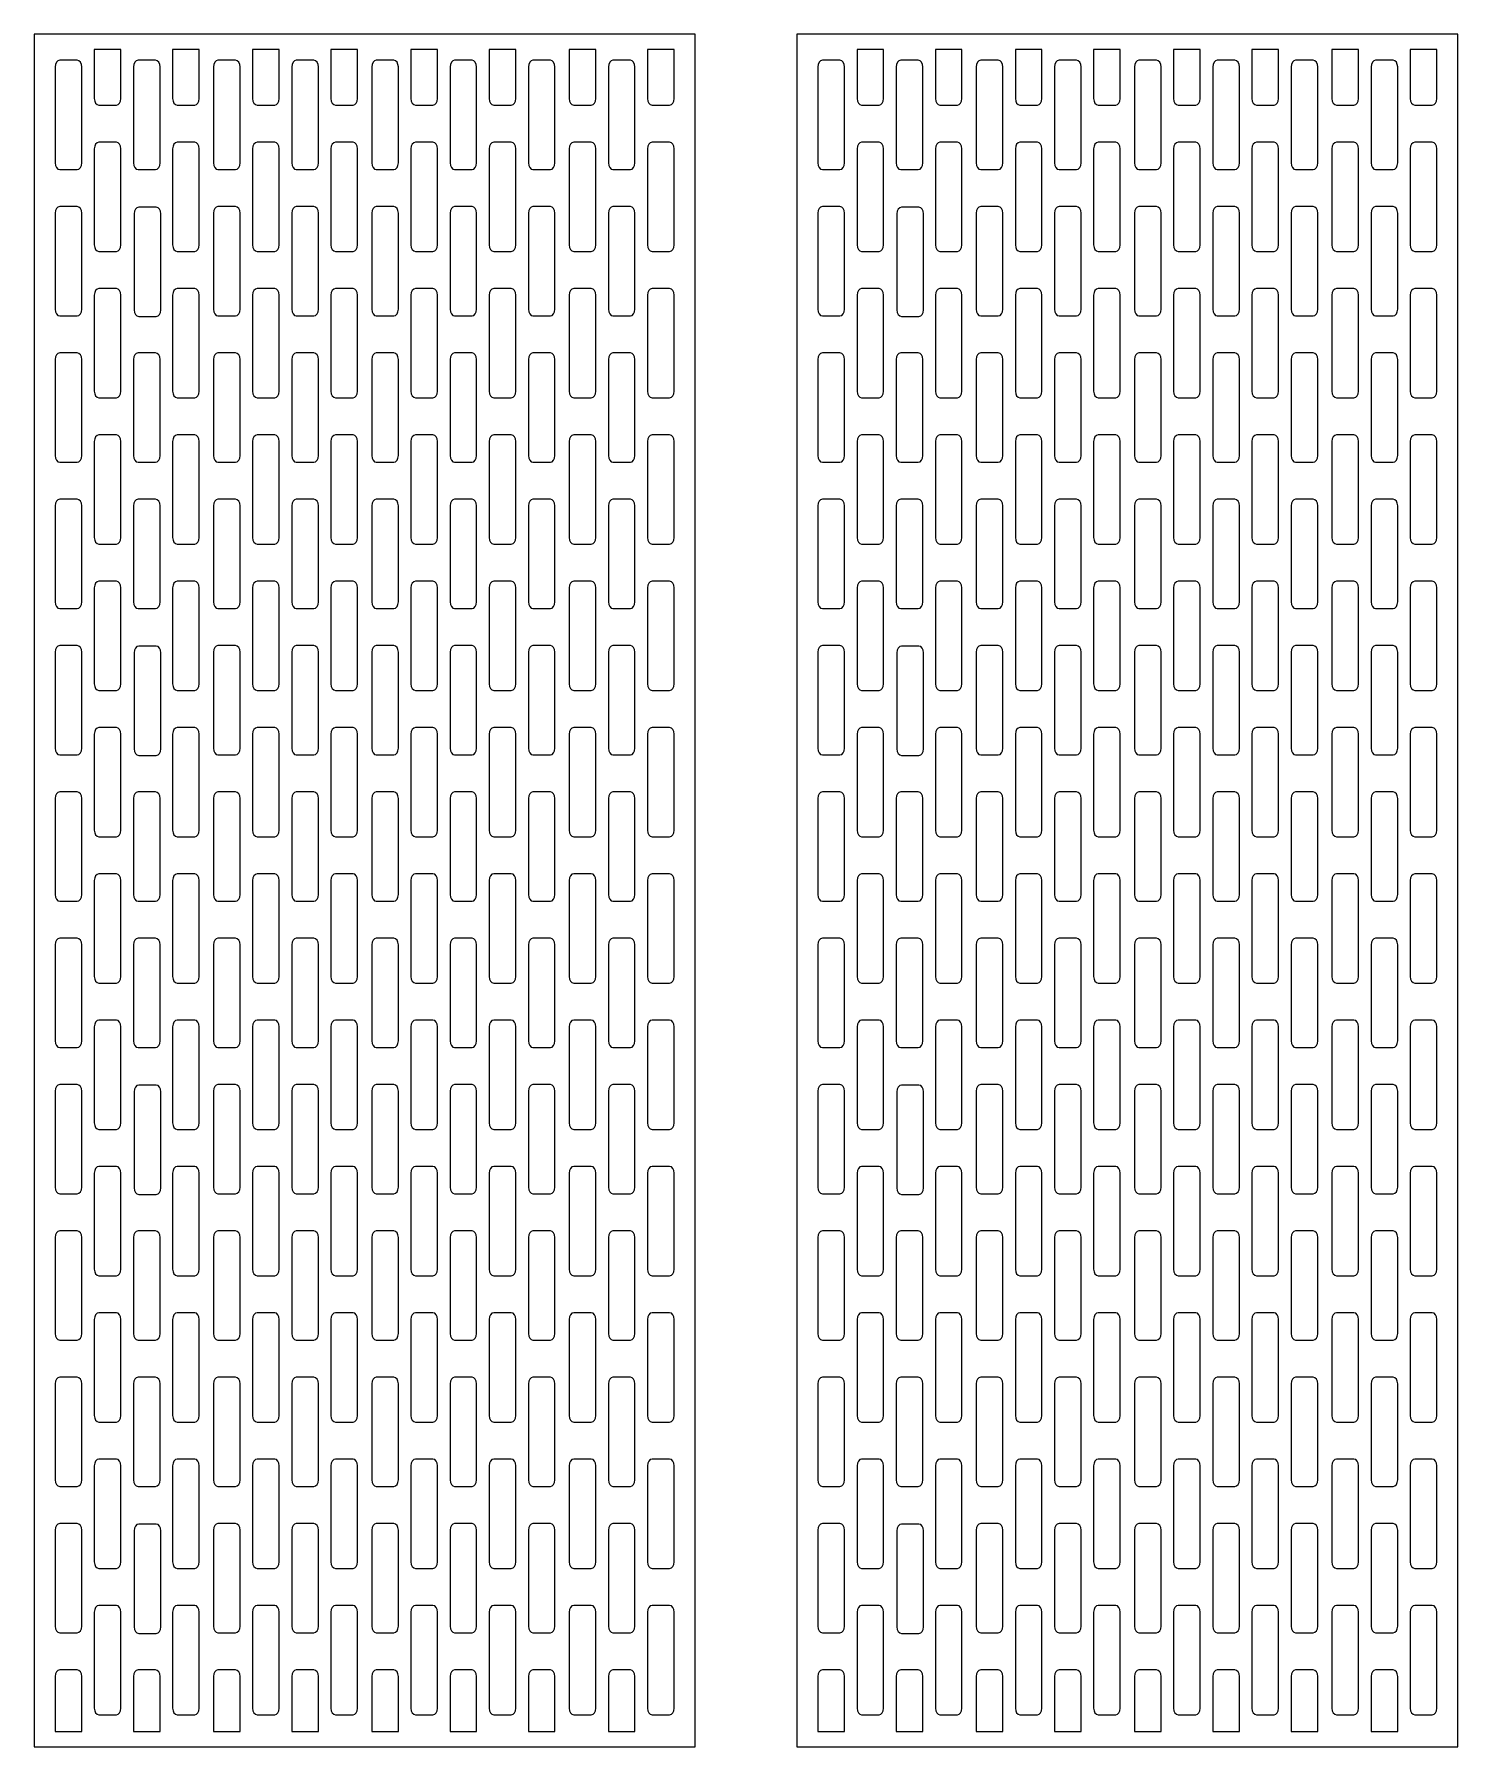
# Model space of a CAD drawing. Header units: centimetres. Extents: x -9.1 to 7.8, y -8.5 to 11.7.
import ezdxf

# ---------------------------------------------------------------- set-up
doc = ezdxf.new("R2010")
doc.units = ezdxf.units.CM
doc.header["$MEASUREMENT"] = 0
doc.layers.add('layer 1', color=7, linetype='Continuous')

msp = doc.modelspace()

# ---------------------------------------------------------------- linework, layer by layer
at = {"layer": 'layer 1', "color": 242, "lineweight": 9}
for points, knots in [([(-9.05678, 11.72989), (-9.05678, 11.72989), (-1.23997, 11.72989), (-1.23997, 11.72989), (-1.23997, 11.72989), (-1.23997, 11.72989), (-1.23997, -8.53267), (-1.23997, -8.53267), (-1.23997, -8.53267), (-1.23997, -8.53267), (-9.05678, -8.53267), (-9.05678, -8.53267), (-9.05678, -8.53267), (-9.05678, -8.53267), (-9.05678, 11.72989), (-9.05678, 11.72989)], [0, 0, 0, 0, 0.2, 0.2, 0.2, 0.2, 0.4, 0.4, 0.4, 0.4, 0.6, 0.6, 0.6, 0.6, 1, 1, 1, 1]), ([(-8.75575, 11.42171), (-8.75575, 11.42171), (-8.54833, 11.42171), (-8.54833, 11.42171), (-8.54833, 11.42171), (-8.51881, 11.42171), (-8.49465, 11.38653), (-8.49465, 11.34353), (-8.49465, 11.34353), (-8.49465, 11.34353), (-8.49465, 10.20669), (-8.49465, 10.20669), (-8.49465, 10.20669), (-8.49465, 10.16367), (-8.51881, 10.12849), (-8.54833, 10.12849), (-8.54833, 10.12849), (-8.54833, 10.12849), (-8.75575, 10.12849), (-8.75575, 10.12849), (-8.75575, 10.12849), (-8.7853, 10.12849), (-8.80943, 10.16367), (-8.80943, 10.20669), (-8.80943, 10.20669), (-8.80943, 10.20669), (-8.80943, 11.34353), (-8.80943, 11.34353), (-8.80943, 11.34353), (-8.80943, 11.38653), (-8.7853, 11.42171), (-8.75575, 11.42171)], [0, 0, 0, 0, 0.11111111, 0.11111111, 0.11111111, 0.11111111, 0.22222222, 0.22222222, 0.22222222, 0.22222222, 0.33333333, 0.33333333, 0.33333333, 0.33333333, 0.44444444, 0.44444444, 0.44444444, 0.44444444, 0.55555556, 0.55555556, 0.55555556, 0.55555556, 0.66666667, 0.66666667, 0.66666667, 0.66666667, 0.77777778, 0.77777778, 0.77777778, 0.77777778, 1, 1, 1, 1]), ([(-8.03139, 11.54891), (-8.03139, 11.54891), (-8.03139, 10.96893), (-8.03139, 10.96893), (-8.03139, 10.96893), (-8.03139, 10.92591), (-8.05552, 10.89074), (-8.08506, 10.89074), (-8.08506, 10.89074), (-8.08506, 10.89074), (-8.29249, 10.89074), (-8.29249, 10.89074), (-8.29249, 10.89074), (-8.32201, 10.89074), (-8.34616, 10.92591), (-8.34616, 10.96893), (-8.34616, 10.96893), (-8.34616, 10.96893), (-8.34616, 11.54891), (-8.34616, 11.54891), (-8.34616, 11.54891), (-8.34616, 11.54891), (-8.03139, 11.54891), (-8.03139, 11.54891)], [0, 0, 0, 0, 0.14285714, 0.14285714, 0.14285714, 0.14285714, 0.28571429, 0.28571429, 0.28571429, 0.28571429, 0.42857143, 0.42857143, 0.42857143, 0.42857143, 0.57142857, 0.57142857, 0.57142857, 0.57142857, 0.71428571, 0.71428571, 0.71428571, 0.71428571, 1, 1, 1, 1]), ([(-7.82917, 11.42171), (-7.82917, 11.42171), (-7.62176, 11.42171), (-7.62176, 11.42171), (-7.62176, 11.42171), (-7.59221, 11.42171), (-7.56808, 11.38653), (-7.56808, 11.34353), (-7.56808, 11.34353), (-7.56808, 11.34353), (-7.56808, 10.20669), (-7.56808, 10.20669), (-7.56808, 10.20669), (-7.56808, 10.16367), (-7.59221, 10.12849), (-7.62176, 10.12849), (-7.62176, 10.12849), (-7.62176, 10.12849), (-7.82917, 10.12849), (-7.82917, 10.12849), (-7.82917, 10.12849), (-7.85869, 10.12849), (-7.88284, 10.16367), (-7.88284, 10.20669), (-7.88284, 10.20669), (-7.88284, 10.20669), (-7.88284, 11.34353), (-7.88284, 11.34353), (-7.88284, 11.34353), (-7.88284, 11.38653), (-7.85869, 11.42171), (-7.82917, 11.42171)], [0, 0, 0, 0, 0.11111111, 0.11111111, 0.11111111, 0.11111111, 0.22222222, 0.22222222, 0.22222222, 0.22222222, 0.33333333, 0.33333333, 0.33333333, 0.33333333, 0.44444444, 0.44444444, 0.44444444, 0.44444444, 0.55555556, 0.55555556, 0.55555556, 0.55555556, 0.66666667, 0.66666667, 0.66666667, 0.66666667, 0.77777778, 0.77777778, 0.77777778, 0.77777778, 1, 1, 1, 1]), ([(-7.10476, 11.54891), (-7.10476, 11.54891), (-7.10476, 10.96893), (-7.10476, 10.96893), (-7.10476, 10.96893), (-7.10476, 10.92591), (-7.12892, 10.89074), (-7.15843, 10.89074), (-7.15843, 10.89074), (-7.15843, 10.89074), (-7.36586, 10.89074), (-7.36586, 10.89074), (-7.36586, 10.89074), (-7.39538, 10.89074), (-7.41953, 10.92591), (-7.41953, 10.96893), (-7.41953, 10.96893), (-7.41953, 10.96893), (-7.41953, 11.54891), (-7.41953, 11.54891), (-7.41953, 11.54891), (-7.41953, 11.54891), (-7.10476, 11.54891), (-7.10476, 11.54891)], [0, 0, 0, 0, 0.14285714, 0.14285714, 0.14285714, 0.14285714, 0.28571429, 0.28571429, 0.28571429, 0.28571429, 0.42857143, 0.42857143, 0.42857143, 0.42857143, 0.57142857, 0.57142857, 0.57142857, 0.57142857, 0.71428571, 0.71428571, 0.71428571, 0.71428571, 1, 1, 1, 1]), ([(-6.88327, 11.42171), (-6.88327, 11.42171), (-6.67585, 11.42171), (-6.67585, 11.42171), (-6.67585, 11.42171), (-6.64634, 11.42171), (-6.62218, 11.38653), (-6.62218, 11.34353), (-6.62218, 11.34353), (-6.62218, 11.34353), (-6.62218, 10.20669), (-6.62218, 10.20669), (-6.62218, 10.20669), (-6.62218, 10.16367), (-6.64634, 10.12849), (-6.67585, 10.12849), (-6.67585, 10.12849), (-6.67585, 10.12849), (-6.88327, 10.12849), (-6.88327, 10.12849), (-6.88327, 10.12849), (-6.91283, 10.12849), (-6.93696, 10.16367), (-6.93696, 10.20669), (-6.93696, 10.20669), (-6.93696, 10.20669), (-6.93696, 11.34353), (-6.93696, 11.34353), (-6.93696, 11.34353), (-6.93696, 11.38653), (-6.91283, 11.42171), (-6.88327, 11.42171)], [0, 0, 0, 0, 0.11111111, 0.11111111, 0.11111111, 0.11111111, 0.22222222, 0.22222222, 0.22222222, 0.22222222, 0.33333333, 0.33333333, 0.33333333, 0.33333333, 0.44444444, 0.44444444, 0.44444444, 0.44444444, 0.55555556, 0.55555556, 0.55555556, 0.55555556, 0.66666667, 0.66666667, 0.66666667, 0.66666667, 0.77777778, 0.77777778, 0.77777778, 0.77777778, 1, 1, 1, 1]), ([(-6.15891, 11.54891), (-6.15891, 11.54891), (-6.15891, 10.96893), (-6.15891, 10.96893), (-6.15891, 10.96893), (-6.15891, 10.92591), (-6.18303, 10.89074), (-6.21257, 10.89074), (-6.21257, 10.89074), (-6.21257, 10.89074), (-6.42002, 10.89074), (-6.42002, 10.89074), (-6.42002, 10.89074), (-6.44953, 10.89074), (-6.47366, 10.92591), (-6.47366, 10.96893), (-6.47366, 10.96893), (-6.47366, 10.96893), (-6.47366, 11.54891), (-6.47366, 11.54891), (-6.47366, 11.54891), (-6.47366, 11.54891), (-6.15891, 11.54891), (-6.15891, 11.54891)], [0, 0, 0, 0, 0.14285714, 0.14285714, 0.14285714, 0.14285714, 0.28571429, 0.28571429, 0.28571429, 0.28571429, 0.42857143, 0.42857143, 0.42857143, 0.42857143, 0.57142857, 0.57142857, 0.57142857, 0.57142857, 0.71428571, 0.71428571, 0.71428571, 0.71428571, 1, 1, 1, 1]), ([(-5.95668, 11.42171), (-5.95668, 11.42171), (-5.74925, 11.42171), (-5.74925, 11.42171), (-5.74925, 11.42171), (-5.71973, 11.42171), (-5.6956, 11.38653), (-5.6956, 11.34353), (-5.6956, 11.34353), (-5.6956, 11.34353), (-5.6956, 10.20669), (-5.6956, 10.20669), (-5.6956, 10.20669), (-5.6956, 10.16367), (-5.71973, 10.12849), (-5.74925, 10.12849), (-5.74925, 10.12849), (-5.74925, 10.12849), (-5.95668, 10.12849), (-5.95668, 10.12849), (-5.95668, 10.12849), (-5.98621, 10.12849), (-6.01036, 10.16367), (-6.01036, 10.20669), (-6.01036, 10.20669), (-6.01036, 10.20669), (-6.01036, 11.34353), (-6.01036, 11.34353), (-6.01036, 11.34353), (-6.01036, 11.38653), (-5.98621, 11.42171), (-5.95668, 11.42171)], [0, 0, 0, 0, 0.11111111, 0.11111111, 0.11111111, 0.11111111, 0.22222222, 0.22222222, 0.22222222, 0.22222222, 0.33333333, 0.33333333, 0.33333333, 0.33333333, 0.44444444, 0.44444444, 0.44444444, 0.44444444, 0.55555556, 0.55555556, 0.55555556, 0.55555556, 0.66666667, 0.66666667, 0.66666667, 0.66666667, 0.77777778, 0.77777778, 0.77777778, 0.77777778, 1, 1, 1, 1]), ([(-5.23227, 11.54891), (-5.23227, 11.54891), (-5.23227, 10.96893), (-5.23227, 10.96893), (-5.23227, 10.96893), (-5.23227, 10.92591), (-5.25643, 10.89075), (-5.28596, 10.89075), (-5.28596, 10.89075), (-5.28596, 10.89075), (-5.4934, 10.89075), (-5.4934, 10.89075), (-5.4934, 10.89075), (-5.52289, 10.89075), (-5.54706, 10.92591), (-5.54706, 10.96893), (-5.54706, 10.96893), (-5.54706, 10.96893), (-5.54706, 11.54891), (-5.54706, 11.54891), (-5.54706, 11.54891), (-5.54706, 11.54891), (-5.23227, 11.54891), (-5.23227, 11.54891)], [0, 0, 0, 0, 0.14285714, 0.14285714, 0.14285714, 0.14285714, 0.28571429, 0.28571429, 0.28571429, 0.28571429, 0.42857143, 0.42857143, 0.42857143, 0.42857143, 0.57142857, 0.57142857, 0.57142857, 0.57142857, 0.71428571, 0.71428571, 0.71428571, 0.71428571, 1, 1, 1, 1]), ([(-5.01079, 11.42171), (-5.01079, 11.42171), (-4.80335, 11.42171), (-4.80335, 11.42171), (-4.80335, 11.42171), (-4.77386, 11.42171), (-4.74969, 11.38653), (-4.74969, 11.34353), (-4.74969, 11.34353), (-4.74969, 11.34353), (-4.74969, 10.20669), (-4.74969, 10.20669), (-4.74969, 10.20669), (-4.74969, 10.16367), (-4.77386, 10.12849), (-4.80335, 10.12849), (-4.80335, 10.12849), (-4.80335, 10.12849), (-5.01079, 10.12849), (-5.01079, 10.12849), (-5.01079, 10.12849), (-5.04033, 10.12849), (-5.06449, 10.16367), (-5.06449, 10.20669), (-5.06449, 10.20669), (-5.06449, 10.20669), (-5.06449, 11.34353), (-5.06449, 11.34353), (-5.06449, 11.34353), (-5.06449, 11.38653), (-5.04033, 11.42171), (-5.01079, 11.42171)], [0, 0, 0, 0, 0.11111111, 0.11111111, 0.11111111, 0.11111111, 0.22222222, 0.22222222, 0.22222222, 0.22222222, 0.33333333, 0.33333333, 0.33333333, 0.33333333, 0.44444444, 0.44444444, 0.44444444, 0.44444444, 0.55555556, 0.55555556, 0.55555556, 0.55555556, 0.66666667, 0.66666667, 0.66666667, 0.66666667, 0.77777778, 0.77777778, 0.77777778, 0.77777778, 1, 1, 1, 1]), ([(-4.28642, 11.54891), (-4.28642, 11.54891), (-4.28642, 10.96893), (-4.28642, 10.96893), (-4.28642, 10.96893), (-4.28642, 10.92591), (-4.31054, 10.89075), (-4.34008, 10.89075), (-4.34008, 10.89075), (-4.34008, 10.89075), (-4.54754, 10.89075), (-4.54754, 10.89075), (-4.54754, 10.89075), (-4.57703, 10.89075), (-4.60118, 10.92591), (-4.60118, 10.96893), (-4.60118, 10.96893), (-4.60118, 10.96893), (-4.60118, 11.54891), (-4.60118, 11.54891), (-4.60118, 11.54891), (-4.60118, 11.54891), (-4.28642, 11.54891), (-4.28642, 11.54891)], [0, 0, 0, 0, 0.14285714, 0.14285714, 0.14285714, 0.14285714, 0.28571429, 0.28571429, 0.28571429, 0.28571429, 0.42857143, 0.42857143, 0.42857143, 0.42857143, 0.57142857, 0.57142857, 0.57142857, 0.57142857, 0.71428571, 0.71428571, 0.71428571, 0.71428571, 1, 1, 1, 1]), ([(-4.08419, 11.42172), (-4.08419, 11.42172), (-3.87678, 11.42172), (-3.87678, 11.42172), (-3.87678, 11.42172), (-3.84723, 11.42172), (-3.82311, 11.38655), (-3.82311, 11.34354), (-3.82311, 11.34354), (-3.82311, 11.34354), (-3.82311, 10.2067), (-3.82311, 10.2067), (-3.82311, 10.2067), (-3.82311, 10.16367), (-3.84723, 10.12851), (-3.87678, 10.12851), (-3.87678, 10.12851), (-3.87678, 10.12851), (-4.08419, 10.12851), (-4.08419, 10.12851), (-4.08419, 10.12851), (-4.11374, 10.12851), (-4.13788, 10.16367), (-4.13788, 10.2067), (-4.13788, 10.2067), (-4.13788, 10.2067), (-4.13788, 11.34354), (-4.13788, 11.34354), (-4.13788, 11.34354), (-4.13788, 11.38655), (-4.11374, 11.42172), (-4.08419, 11.42172)], [0, 0, 0, 0, 0.11111111, 0.11111111, 0.11111111, 0.11111111, 0.22222222, 0.22222222, 0.22222222, 0.22222222, 0.33333333, 0.33333333, 0.33333333, 0.33333333, 0.44444444, 0.44444444, 0.44444444, 0.44444444, 0.55555556, 0.55555556, 0.55555556, 0.55555556, 0.66666667, 0.66666667, 0.66666667, 0.66666667, 0.77777778, 0.77777778, 0.77777778, 0.77777778, 1, 1, 1, 1]), ([(-3.35979, 11.54891), (-3.35979, 11.54891), (-3.35979, 10.96893), (-3.35979, 10.96893), (-3.35979, 10.96893), (-3.35979, 10.92591), (-3.38394, 10.89075), (-3.41348, 10.89075), (-3.41348, 10.89075), (-3.41348, 10.89075), (-3.6209, 10.89075), (-3.6209, 10.89075), (-3.6209, 10.89075), (-3.65041, 10.89075), (-3.67457, 10.92591), (-3.67457, 10.96893), (-3.67457, 10.96893), (-3.67457, 10.96893), (-3.67457, 11.54891), (-3.67457, 11.54891), (-3.67457, 11.54891), (-3.67457, 11.54891), (-3.35979, 11.54891), (-3.35979, 11.54891)], [0, 0, 0, 0, 0.14285714, 0.14285714, 0.14285714, 0.14285714, 0.28571429, 0.28571429, 0.28571429, 0.28571429, 0.42857143, 0.42857143, 0.42857143, 0.42857143, 0.57142857, 0.57142857, 0.57142857, 0.57142857, 0.71428571, 0.71428571, 0.71428571, 0.71428571, 1, 1, 1, 1]), ([(-3.15759, 11.42171), (-3.15759, 11.42171), (-2.95017, 11.42171), (-2.95017, 11.42171), (-2.95017, 11.42171), (-2.92064, 11.42171), (-2.89648, 11.38653), (-2.89648, 11.34353), (-2.89648, 11.34353), (-2.89648, 11.34353), (-2.89648, 10.20669), (-2.89648, 10.20669), (-2.89648, 10.20669), (-2.89648, 10.16367), (-2.92064, 10.12849), (-2.95017, 10.12849), (-2.95017, 10.12849), (-2.95017, 10.12849), (-3.15759, 10.12849), (-3.15759, 10.12849), (-3.15759, 10.12849), (-3.18713, 10.12849), (-3.21127, 10.16367), (-3.21127, 10.20669), (-3.21127, 10.20669), (-3.21127, 10.20669), (-3.21127, 11.34353), (-3.21127, 11.34353), (-3.21127, 11.34353), (-3.21127, 11.38653), (-3.18713, 11.42171), (-3.15759, 11.42171)], [0, 0, 0, 0, 0.11111111, 0.11111111, 0.11111111, 0.11111111, 0.22222222, 0.22222222, 0.22222222, 0.22222222, 0.33333333, 0.33333333, 0.33333333, 0.33333333, 0.44444444, 0.44444444, 0.44444444, 0.44444444, 0.55555556, 0.55555556, 0.55555556, 0.55555556, 0.66666667, 0.66666667, 0.66666667, 0.66666667, 0.77777778, 0.77777778, 0.77777778, 0.77777778, 1, 1, 1, 1]), ([(-2.41393, 11.54891), (-2.41393, 11.54891), (-2.41393, 10.96893), (-2.41393, 10.96893), (-2.41393, 10.96893), (-2.41393, 10.92591), (-2.43807, 10.89075), (-2.46759, 10.89075), (-2.46759, 10.89075), (-2.46759, 10.89075), (-2.67505, 10.89075), (-2.67505, 10.89075), (-2.67505, 10.89075), (-2.70458, 10.89075), (-2.72873, 10.92591), (-2.72873, 10.96893), (-2.72873, 10.96893), (-2.72873, 10.96893), (-2.72873, 11.54891), (-2.72873, 11.54891), (-2.72873, 11.54891), (-2.72873, 11.54891), (-2.41393, 11.54891), (-2.41393, 11.54891)], [0, 0, 0, 0, 0.14285714, 0.14285714, 0.14285714, 0.14285714, 0.28571429, 0.28571429, 0.28571429, 0.28571429, 0.42857143, 0.42857143, 0.42857143, 0.42857143, 0.57142857, 0.57142857, 0.57142857, 0.57142857, 0.71428571, 0.71428571, 0.71428571, 0.71428571, 1, 1, 1, 1]), ([(-2.21173, 11.42172), (-2.21173, 11.42172), (-2.00431, 11.42172), (-2.00431, 11.42172), (-2.00431, 11.42172), (-1.97477, 11.42172), (-1.95063, 11.38655), (-1.95063, 11.34354), (-1.95063, 11.34354), (-1.95063, 11.34354), (-1.95063, 10.2067), (-1.95063, 10.2067), (-1.95063, 10.2067), (-1.95063, 10.16367), (-1.97477, 10.12851), (-2.00431, 10.12851), (-2.00431, 10.12851), (-2.00431, 10.12851), (-2.21173, 10.12851), (-2.21173, 10.12851), (-2.21173, 10.12851), (-2.24124, 10.12851), (-2.26541, 10.16367), (-2.26541, 10.2067), (-2.26541, 10.2067), (-2.26541, 10.2067), (-2.26541, 11.34354), (-2.26541, 11.34354), (-2.26541, 11.34354), (-2.26541, 11.38655), (-2.24124, 11.42172), (-2.21173, 11.42172)], [0, 0, 0, 0, 0.11111111, 0.11111111, 0.11111111, 0.11111111, 0.22222222, 0.22222222, 0.22222222, 0.22222222, 0.33333333, 0.33333333, 0.33333333, 0.33333333, 0.44444444, 0.44444444, 0.44444444, 0.44444444, 0.55555556, 0.55555556, 0.55555556, 0.55555556, 0.66666667, 0.66666667, 0.66666667, 0.66666667, 0.77777778, 0.77777778, 0.77777778, 0.77777778, 1, 1, 1, 1]), ([(-1.48732, 11.54891), (-1.48732, 11.54891), (-1.48732, 10.96893), (-1.48732, 10.96893), (-1.48732, 10.96893), (-1.48732, 10.92591), (-1.51145, 10.89074), (-1.54096, 10.89074), (-1.54096, 10.89074), (-1.54096, 10.89074), (-1.74842, 10.89074), (-1.74842, 10.89074), (-1.74842, 10.89074), (-1.77794, 10.89074), (-1.8021, 10.92591), (-1.8021, 10.96893), (-1.8021, 10.96893), (-1.8021, 10.96893), (-1.8021, 11.54891), (-1.8021, 11.54891), (-1.8021, 11.54891), (-1.8021, 11.54891), (-1.48732, 11.54891), (-1.48732, 11.54891)], [0, 0, 0, 0, 0.14285714, 0.14285714, 0.14285714, 0.14285714, 0.28571429, 0.28571429, 0.28571429, 0.28571429, 0.42857143, 0.42857143, 0.42857143, 0.42857143, 0.57142857, 0.57142857, 0.57142857, 0.57142857, 0.71428571, 0.71428571, 0.71428571, 0.71428571, 1, 1, 1, 1]), ([(-8.29249, 10.45262), (-8.29249, 10.45262), (-8.08506, 10.45262), (-8.08506, 10.45262), (-8.08506, 10.45262), (-8.05552, 10.45262), (-8.03139, 10.41746), (-8.03139, 10.37446), (-8.03139, 10.37446), (-8.03139, 10.37446), (-8.03139, 9.23759), (-8.03139, 9.23759), (-8.03139, 9.23759), (-8.03139, 9.1946), (-8.05552, 9.15942), (-8.08506, 9.15942), (-8.08506, 9.15942), (-8.08506, 9.15942), (-8.29249, 9.15942), (-8.29249, 9.15942), (-8.29249, 9.15942), (-8.32201, 9.15942), (-8.34616, 9.1946), (-8.34616, 9.23759), (-8.34616, 9.23759), (-8.34616, 9.23759), (-8.34616, 10.37446), (-8.34616, 10.37446), (-8.34616, 10.37446), (-8.34616, 10.41746), (-8.32201, 10.45262), (-8.29249, 10.45262)], [0, 0, 0, 0, 0.11111111, 0.11111111, 0.11111111, 0.11111111, 0.22222222, 0.22222222, 0.22222222, 0.22222222, 0.33333333, 0.33333333, 0.33333333, 0.33333333, 0.44444444, 0.44444444, 0.44444444, 0.44444444, 0.55555556, 0.55555556, 0.55555556, 0.55555556, 0.66666667, 0.66666667, 0.66666667, 0.66666667, 0.77777778, 0.77777778, 0.77777778, 0.77777778, 1, 1, 1, 1]), ([(-7.36586, 10.45262), (-7.36586, 10.45262), (-7.15843, 10.45262), (-7.15843, 10.45262), (-7.15843, 10.45262), (-7.12892, 10.45262), (-7.10476, 10.41746), (-7.10476, 10.37446), (-7.10476, 10.37446), (-7.10476, 10.37446), (-7.10476, 9.23759), (-7.10476, 9.23759), (-7.10476, 9.23759), (-7.10476, 9.1946), (-7.12892, 9.15942), (-7.15843, 9.15942), (-7.15843, 9.15942), (-7.15843, 9.15942), (-7.36586, 9.15942), (-7.36586, 9.15942), (-7.36586, 9.15942), (-7.39538, 9.15942), (-7.41953, 9.1946), (-7.41953, 9.23759), (-7.41953, 9.23759), (-7.41953, 9.23759), (-7.41953, 10.37446), (-7.41953, 10.37446), (-7.41953, 10.37446), (-7.41953, 10.41746), (-7.39538, 10.45262), (-7.36586, 10.45262)], [0, 0, 0, 0, 0.11111111, 0.11111111, 0.11111111, 0.11111111, 0.22222222, 0.22222222, 0.22222222, 0.22222222, 0.33333333, 0.33333333, 0.33333333, 0.33333333, 0.44444444, 0.44444444, 0.44444444, 0.44444444, 0.55555556, 0.55555556, 0.55555556, 0.55555556, 0.66666667, 0.66666667, 0.66666667, 0.66666667, 0.77777778, 0.77777778, 0.77777778, 0.77777778, 1, 1, 1, 1]), ([(-6.42002, 10.45262), (-6.42002, 10.45262), (-6.21257, 10.45262), (-6.21257, 10.45262), (-6.21257, 10.45262), (-6.18303, 10.45262), (-6.15891, 10.41746), (-6.15891, 10.37446), (-6.15891, 10.37446), (-6.15891, 10.37446), (-6.15891, 9.23759), (-6.15891, 9.23759), (-6.15891, 9.23759), (-6.15891, 9.1946), (-6.18303, 9.15942), (-6.21257, 9.15942), (-6.21257, 9.15942), (-6.21257, 9.15942), (-6.42002, 9.15942), (-6.42002, 9.15942), (-6.42002, 9.15942), (-6.44953, 9.15942), (-6.47366, 9.1946), (-6.47366, 9.23759), (-6.47366, 9.23759), (-6.47366, 9.23759), (-6.47366, 10.37446), (-6.47366, 10.37446), (-6.47366, 10.37446), (-6.47366, 10.41746), (-6.44953, 10.45262), (-6.42002, 10.45262)], [0, 0, 0, 0, 0.11111111, 0.11111111, 0.11111111, 0.11111111, 0.22222222, 0.22222222, 0.22222222, 0.22222222, 0.33333333, 0.33333333, 0.33333333, 0.33333333, 0.44444444, 0.44444444, 0.44444444, 0.44444444, 0.55555556, 0.55555556, 0.55555556, 0.55555556, 0.66666667, 0.66666667, 0.66666667, 0.66666667, 0.77777778, 0.77777778, 0.77777778, 0.77777778, 1, 1, 1, 1]), ([(-5.4934, 10.45263), (-5.4934, 10.45263), (-5.28596, 10.45263), (-5.28596, 10.45263), (-5.28596, 10.45263), (-5.25643, 10.45263), (-5.23227, 10.41746), (-5.23227, 10.37447), (-5.23227, 10.37447), (-5.23227, 10.37447), (-5.23227, 9.23761), (-5.23227, 9.23761), (-5.23227, 9.23761), (-5.23227, 9.19461), (-5.25643, 9.15945), (-5.28596, 9.15945), (-5.28596, 9.15945), (-5.28596, 9.15945), (-5.4934, 9.15945), (-5.4934, 9.15945), (-5.4934, 9.15945), (-5.52289, 9.15945), (-5.54706, 9.19461), (-5.54706, 9.23761), (-5.54706, 9.23761), (-5.54706, 9.23761), (-5.54706, 10.37447), (-5.54706, 10.37447), (-5.54706, 10.37447), (-5.54706, 10.41746), (-5.52289, 10.45263), (-5.4934, 10.45263)], [0, 0, 0, 0, 0.11111111, 0.11111111, 0.11111111, 0.11111111, 0.22222222, 0.22222222, 0.22222222, 0.22222222, 0.33333333, 0.33333333, 0.33333333, 0.33333333, 0.44444444, 0.44444444, 0.44444444, 0.44444444, 0.55555556, 0.55555556, 0.55555556, 0.55555556, 0.66666667, 0.66666667, 0.66666667, 0.66666667, 0.77777778, 0.77777778, 0.77777778, 0.77777778, 1, 1, 1, 1]), ([(-4.54754, 10.45263), (-4.54754, 10.45263), (-4.34008, 10.45263), (-4.34008, 10.45263), (-4.34008, 10.45263), (-4.31054, 10.45263), (-4.28642, 10.41746), (-4.28642, 10.37447), (-4.28642, 10.37447), (-4.28642, 10.37447), (-4.28642, 9.23761), (-4.28642, 9.23761), (-4.28642, 9.23761), (-4.28642, 9.19461), (-4.31054, 9.15945), (-4.34008, 9.15945), (-4.34008, 9.15945), (-4.34008, 9.15945), (-4.54754, 9.15945), (-4.54754, 9.15945), (-4.54754, 9.15945), (-4.57703, 9.15945), (-4.60118, 9.19461), (-4.60118, 9.23761), (-4.60118, 9.23761), (-4.60118, 9.23761), (-4.60118, 10.37447), (-4.60118, 10.37447), (-4.60118, 10.37447), (-4.60118, 10.41746), (-4.57703, 10.45263), (-4.54754, 10.45263)], [0, 0, 0, 0, 0.11111111, 0.11111111, 0.11111111, 0.11111111, 0.22222222, 0.22222222, 0.22222222, 0.22222222, 0.33333333, 0.33333333, 0.33333333, 0.33333333, 0.44444444, 0.44444444, 0.44444444, 0.44444444, 0.55555556, 0.55555556, 0.55555556, 0.55555556, 0.66666667, 0.66666667, 0.66666667, 0.66666667, 0.77777778, 0.77777778, 0.77777778, 0.77777778, 1, 1, 1, 1]), ([(-3.6209, 10.45263), (-3.6209, 10.45263), (-3.41348, 10.45263), (-3.41348, 10.45263), (-3.41348, 10.45263), (-3.38394, 10.45263), (-3.35979, 10.41746), (-3.35979, 10.37447), (-3.35979, 10.37447), (-3.35979, 10.37447), (-3.35979, 9.23761), (-3.35979, 9.23761), (-3.35979, 9.23761), (-3.35979, 9.19461), (-3.38394, 9.15945), (-3.41348, 9.15945), (-3.41348, 9.15945), (-3.41348, 9.15945), (-3.6209, 9.15945), (-3.6209, 9.15945), (-3.6209, 9.15945), (-3.65041, 9.15945), (-3.67457, 9.19461), (-3.67457, 9.23761), (-3.67457, 9.23761), (-3.67457, 9.23761), (-3.67457, 10.37447), (-3.67457, 10.37447), (-3.67457, 10.37447), (-3.67457, 10.41746), (-3.65041, 10.45263), (-3.6209, 10.45263)], [0, 0, 0, 0, 0.11111111, 0.11111111, 0.11111111, 0.11111111, 0.22222222, 0.22222222, 0.22222222, 0.22222222, 0.33333333, 0.33333333, 0.33333333, 0.33333333, 0.44444444, 0.44444444, 0.44444444, 0.44444444, 0.55555556, 0.55555556, 0.55555556, 0.55555556, 0.66666667, 0.66666667, 0.66666667, 0.66666667, 0.77777778, 0.77777778, 0.77777778, 0.77777778, 1, 1, 1, 1]), ([(-2.67505, 10.45263), (-2.67505, 10.45263), (-2.46759, 10.45263), (-2.46759, 10.45263), (-2.46759, 10.45263), (-2.43807, 10.45263), (-2.41393, 10.41746), (-2.41393, 10.37447), (-2.41393, 10.37447), (-2.41393, 10.37447), (-2.41393, 9.23761), (-2.41393, 9.23761), (-2.41393, 9.23761), (-2.41393, 9.19461), (-2.43807, 9.15945), (-2.46759, 9.15945), (-2.46759, 9.15945), (-2.46759, 9.15945), (-2.67505, 9.15945), (-2.67505, 9.15945), (-2.67505, 9.15945), (-2.70458, 9.15945), (-2.72873, 9.19461), (-2.72873, 9.23761), (-2.72873, 9.23761), (-2.72873, 9.23761), (-2.72873, 10.37447), (-2.72873, 10.37447), (-2.72873, 10.37447), (-2.72873, 10.41746), (-2.70458, 10.45263), (-2.67505, 10.45263)], [0, 0, 0, 0, 0.11111111, 0.11111111, 0.11111111, 0.11111111, 0.22222222, 0.22222222, 0.22222222, 0.22222222, 0.33333333, 0.33333333, 0.33333333, 0.33333333, 0.44444444, 0.44444444, 0.44444444, 0.44444444, 0.55555556, 0.55555556, 0.55555556, 0.55555556, 0.66666667, 0.66666667, 0.66666667, 0.66666667, 0.77777778, 0.77777778, 0.77777778, 0.77777778, 1, 1, 1, 1]), ([(-1.74842, 10.45262), (-1.74842, 10.45262), (-1.54096, 10.45262), (-1.54096, 10.45262), (-1.54096, 10.45262), (-1.51145, 10.45262), (-1.48732, 10.41746), (-1.48732, 10.37446), (-1.48732, 10.37446), (-1.48732, 10.37446), (-1.48732, 9.23759), (-1.48732, 9.23759), (-1.48732, 9.23759), (-1.48732, 9.1946), (-1.51145, 9.15942), (-1.54096, 9.15942), (-1.54096, 9.15942), (-1.54096, 9.15942), (-1.74842, 9.15942), (-1.74842, 9.15942), (-1.74842, 9.15942), (-1.77794, 9.15942), (-1.8021, 9.1946), (-1.8021, 9.23759), (-1.8021, 9.23759), (-1.8021, 9.23759), (-1.8021, 10.37446), (-1.8021, 10.37446), (-1.8021, 10.37446), (-1.8021, 10.41746), (-1.77794, 10.45262), (-1.74842, 10.45262)], [0, 0, 0, 0, 0.11111111, 0.11111111, 0.11111111, 0.11111111, 0.22222222, 0.22222222, 0.22222222, 0.22222222, 0.33333333, 0.33333333, 0.33333333, 0.33333333, 0.44444444, 0.44444444, 0.44444444, 0.44444444, 0.55555556, 0.55555556, 0.55555556, 0.55555556, 0.66666667, 0.66666667, 0.66666667, 0.66666667, 0.77777778, 0.77777778, 0.77777778, 0.77777778, 1, 1, 1, 1]), ([(-8.75575, 9.69038), (-8.75575, 9.69038), (-8.54833, 9.69038), (-8.54833, 9.69038), (-8.54833, 9.69038), (-8.51881, 9.69038), (-8.49465, 9.65524), (-8.49465, 9.6122), (-8.49465, 9.6122), (-8.49465, 9.6122), (-8.49465, 8.47536), (-8.49465, 8.47536), (-8.49465, 8.47536), (-8.49465, 8.43237), (-8.51881, 8.39719), (-8.54833, 8.39719), (-8.54833, 8.39719), (-8.54833, 8.39719), (-8.75575, 8.39719), (-8.75575, 8.39719), (-8.75575, 8.39719), (-8.7853, 8.39719), (-8.80943, 8.43237), (-8.80943, 8.47536), (-8.80943, 8.47536), (-8.80943, 8.47536), (-8.80943, 9.6122), (-8.80943, 9.6122), (-8.80943, 9.6122), (-8.80943, 9.65524), (-8.7853, 9.69038), (-8.75575, 9.69038)], [0, 0, 0, 0, 0.11111111, 0.11111111, 0.11111111, 0.11111111, 0.22222222, 0.22222222, 0.22222222, 0.22222222, 0.33333333, 0.33333333, 0.33333333, 0.33333333, 0.44444444, 0.44444444, 0.44444444, 0.44444444, 0.55555556, 0.55555556, 0.55555556, 0.55555556, 0.66666667, 0.66666667, 0.66666667, 0.66666667, 0.77777778, 0.77777778, 0.77777778, 0.77777778, 1, 1, 1, 1]), ([(-7.82112, 9.68384), (-7.82112, 9.68384), (-7.61367, 9.68384), (-7.61367, 9.68384), (-7.61367, 9.68384), (-7.58414, 9.68384), (-7.56, 9.64865), (-7.56, 9.60564), (-7.56, 9.60564), (-7.56, 9.60564), (-7.56, 8.4688), (-7.56, 8.4688), (-7.56, 8.4688), (-7.56, 8.42578), (-7.58414, 8.39063), (-7.61367, 8.39063), (-7.61367, 8.39063), (-7.61367, 8.39063), (-7.82112, 8.39063), (-7.82112, 8.39063), (-7.82112, 8.39063), (-7.85062, 8.39063), (-7.87477, 8.42578), (-7.87477, 8.4688), (-7.87477, 8.4688), (-7.87477, 8.4688), (-7.87477, 9.60564), (-7.87477, 9.60564), (-7.87477, 9.60564), (-7.87477, 9.64865), (-7.85062, 9.68384), (-7.82112, 9.68384)], [0, 0, 0, 0, 0.11111111, 0.11111111, 0.11111111, 0.11111111, 0.22222222, 0.22222222, 0.22222222, 0.22222222, 0.33333333, 0.33333333, 0.33333333, 0.33333333, 0.44444444, 0.44444444, 0.44444444, 0.44444444, 0.55555556, 0.55555556, 0.55555556, 0.55555556, 0.66666667, 0.66666667, 0.66666667, 0.66666667, 0.77777778, 0.77777778, 0.77777778, 0.77777778, 1, 1, 1, 1]), ([(-6.88327, 9.69038), (-6.88327, 9.69038), (-6.67585, 9.69038), (-6.67585, 9.69038), (-6.67585, 9.69038), (-6.64634, 9.69038), (-6.62218, 9.65524), (-6.62218, 9.6122), (-6.62218, 9.6122), (-6.62218, 9.6122), (-6.62218, 8.47536), (-6.62218, 8.47536), (-6.62218, 8.47536), (-6.62218, 8.43237), (-6.64634, 8.39719), (-6.67585, 8.39719), (-6.67585, 8.39719), (-6.67585, 8.39719), (-6.88327, 8.39719), (-6.88327, 8.39719), (-6.88327, 8.39719), (-6.91283, 8.39719), (-6.93696, 8.43237), (-6.93696, 8.47536), (-6.93696, 8.47536), (-6.93696, 8.47536), (-6.93696, 9.6122), (-6.93696, 9.6122), (-6.93696, 9.6122), (-6.93696, 9.65524), (-6.91283, 9.69038), (-6.88327, 9.69038)], [0, 0, 0, 0, 0.11111111, 0.11111111, 0.11111111, 0.11111111, 0.22222222, 0.22222222, 0.22222222, 0.22222222, 0.33333333, 0.33333333, 0.33333333, 0.33333333, 0.44444444, 0.44444444, 0.44444444, 0.44444444, 0.55555556, 0.55555556, 0.55555556, 0.55555556, 0.66666667, 0.66666667, 0.66666667, 0.66666667, 0.77777778, 0.77777778, 0.77777778, 0.77777778, 1, 1, 1, 1]), ([(-5.95668, 9.69038), (-5.95668, 9.69038), (-5.74925, 9.69038), (-5.74925, 9.69038), (-5.74925, 9.69038), (-5.71973, 9.69038), (-5.6956, 9.65524), (-5.6956, 9.6122), (-5.6956, 9.6122), (-5.6956, 9.6122), (-5.6956, 8.47536), (-5.6956, 8.47536), (-5.6956, 8.47536), (-5.6956, 8.43237), (-5.71973, 8.39719), (-5.74925, 8.39719), (-5.74925, 8.39719), (-5.74925, 8.39719), (-5.95668, 8.39719), (-5.95668, 8.39719), (-5.95668, 8.39719), (-5.98621, 8.39719), (-6.01036, 8.43237), (-6.01036, 8.47536), (-6.01036, 8.47536), (-6.01036, 8.47536), (-6.01036, 9.6122), (-6.01036, 9.6122), (-6.01036, 9.6122), (-6.01036, 9.65524), (-5.98621, 9.69038), (-5.95668, 9.69038)], [0, 0, 0, 0, 0.11111111, 0.11111111, 0.11111111, 0.11111111, 0.22222222, 0.22222222, 0.22222222, 0.22222222, 0.33333333, 0.33333333, 0.33333333, 0.33333333, 0.44444444, 0.44444444, 0.44444444, 0.44444444, 0.55555556, 0.55555556, 0.55555556, 0.55555556, 0.66666667, 0.66666667, 0.66666667, 0.66666667, 0.77777778, 0.77777778, 0.77777778, 0.77777778, 1, 1, 1, 1]), ([(-5.01079, 9.69038), (-5.01079, 9.69038), (-4.80335, 9.69038), (-4.80335, 9.69038), (-4.80335, 9.69038), (-4.77386, 9.69038), (-4.74969, 9.65524), (-4.74969, 9.6122), (-4.74969, 9.6122), (-4.74969, 9.6122), (-4.74969, 8.47536), (-4.74969, 8.47536), (-4.74969, 8.47536), (-4.74969, 8.43237), (-4.77386, 8.39719), (-4.80335, 8.39719), (-4.80335, 8.39719), (-4.80335, 8.39719), (-5.01079, 8.39719), (-5.01079, 8.39719), (-5.01079, 8.39719), (-5.04033, 8.39719), (-5.06449, 8.43237), (-5.06449, 8.47536), (-5.06449, 8.47536), (-5.06449, 8.47536), (-5.06449, 9.6122), (-5.06449, 9.6122), (-5.06449, 9.6122), (-5.06449, 9.65524), (-5.04033, 9.69038), (-5.01079, 9.69038)], [0, 0, 0, 0, 0.11111111, 0.11111111, 0.11111111, 0.11111111, 0.22222222, 0.22222222, 0.22222222, 0.22222222, 0.33333333, 0.33333333, 0.33333333, 0.33333333, 0.44444444, 0.44444444, 0.44444444, 0.44444444, 0.55555556, 0.55555556, 0.55555556, 0.55555556, 0.66666667, 0.66666667, 0.66666667, 0.66666667, 0.77777778, 0.77777778, 0.77777778, 0.77777778, 1, 1, 1, 1]), ([(-4.08419, 9.69038), (-4.08419, 9.69038), (-3.87678, 9.69038), (-3.87678, 9.69038), (-3.87678, 9.69038), (-3.84723, 9.69038), (-3.82311, 9.65524), (-3.82311, 9.6122), (-3.82311, 9.6122), (-3.82311, 9.6122), (-3.82311, 8.47538), (-3.82311, 8.47538), (-3.82311, 8.47538), (-3.82311, 8.43237), (-3.84723, 8.3972), (-3.87678, 8.3972), (-3.87678, 8.3972), (-3.87678, 8.3972), (-4.08419, 8.3972), (-4.08419, 8.3972), (-4.08419, 8.3972), (-4.11374, 8.3972), (-4.13788, 8.43237), (-4.13788, 8.47538), (-4.13788, 8.47538), (-4.13788, 8.47538), (-4.13788, 9.6122), (-4.13788, 9.6122), (-4.13788, 9.6122), (-4.13788, 9.65524), (-4.11374, 9.69038), (-4.08419, 9.69038)], [0, 0, 0, 0, 0.11111111, 0.11111111, 0.11111111, 0.11111111, 0.22222222, 0.22222222, 0.22222222, 0.22222222, 0.33333333, 0.33333333, 0.33333333, 0.33333333, 0.44444444, 0.44444444, 0.44444444, 0.44444444, 0.55555556, 0.55555556, 0.55555556, 0.55555556, 0.66666667, 0.66666667, 0.66666667, 0.66666667, 0.77777778, 0.77777778, 0.77777778, 0.77777778, 1, 1, 1, 1]), ([(-3.15759, 9.69038), (-3.15759, 9.69038), (-2.95017, 9.69038), (-2.95017, 9.69038), (-2.95017, 9.69038), (-2.92064, 9.69038), (-2.89648, 9.65524), (-2.89648, 9.6122), (-2.89648, 9.6122), (-2.89648, 9.6122), (-2.89648, 8.47536), (-2.89648, 8.47536), (-2.89648, 8.47536), (-2.89648, 8.43237), (-2.92064, 8.39719), (-2.95017, 8.39719), (-2.95017, 8.39719), (-2.95017, 8.39719), (-3.15759, 8.39719), (-3.15759, 8.39719), (-3.15759, 8.39719), (-3.18713, 8.39719), (-3.21127, 8.43237), (-3.21127, 8.47536), (-3.21127, 8.47536), (-3.21127, 8.47536), (-3.21127, 9.6122), (-3.21127, 9.6122), (-3.21127, 9.6122), (-3.21127, 9.65524), (-3.18713, 9.69038), (-3.15759, 9.69038)], [0, 0, 0, 0, 0.11111111, 0.11111111, 0.11111111, 0.11111111, 0.22222222, 0.22222222, 0.22222222, 0.22222222, 0.33333333, 0.33333333, 0.33333333, 0.33333333, 0.44444444, 0.44444444, 0.44444444, 0.44444444, 0.55555556, 0.55555556, 0.55555556, 0.55555556, 0.66666667, 0.66666667, 0.66666667, 0.66666667, 0.77777778, 0.77777778, 0.77777778, 0.77777778, 1, 1, 1, 1]), ([(-2.21173, 9.69038), (-2.21173, 9.69038), (-2.00431, 9.69038), (-2.00431, 9.69038), (-2.00431, 9.69038), (-1.97477, 9.69038), (-1.95063, 9.65524), (-1.95063, 9.6122), (-1.95063, 9.6122), (-1.95063, 9.6122), (-1.95063, 8.47538), (-1.95063, 8.47538), (-1.95063, 8.47538), (-1.95063, 8.43237), (-1.97477, 8.3972), (-2.00431, 8.3972), (-2.00431, 8.3972), (-2.00431, 8.3972), (-2.21173, 8.3972), (-2.21173, 8.3972), (-2.21173, 8.3972), (-2.24124, 8.3972), (-2.26541, 8.43237), (-2.26541, 8.47538), (-2.26541, 8.47538), (-2.26541, 8.47538), (-2.26541, 9.6122), (-2.26541, 9.6122), (-2.26541, 9.6122), (-2.26541, 9.65524), (-2.24124, 9.69038), (-2.21173, 9.69038)], [0, 0, 0, 0, 0.11111111, 0.11111111, 0.11111111, 0.11111111, 0.22222222, 0.22222222, 0.22222222, 0.22222222, 0.33333333, 0.33333333, 0.33333333, 0.33333333, 0.44444444, 0.44444444, 0.44444444, 0.44444444, 0.55555556, 0.55555556, 0.55555556, 0.55555556, 0.66666667, 0.66666667, 0.66666667, 0.66666667, 0.77777778, 0.77777778, 0.77777778, 0.77777778, 1, 1, 1, 1]), ([(-8.29249, 8.72132), (-8.29249, 8.72132), (-8.08506, 8.72132), (-8.08506, 8.72132), (-8.08506, 8.72132), (-8.05552, 8.72132), (-8.03139, 8.68615), (-8.03139, 8.64314), (-8.03139, 8.64314), (-8.03139, 8.64314), (-8.03139, 7.50628), (-8.03139, 7.50628), (-8.03139, 7.50628), (-8.03139, 7.46327), (-8.05552, 7.42811), (-8.08506, 7.42811), (-8.08506, 7.42811), (-8.08506, 7.42811), (-8.29249, 7.42811), (-8.29249, 7.42811), (-8.29249, 7.42811), (-8.32201, 7.42811), (-8.34616, 7.46327), (-8.34616, 7.50628), (-8.34616, 7.50628), (-8.34616, 7.50628), (-8.34616, 8.64314), (-8.34616, 8.64314), (-8.34616, 8.64314), (-8.34616, 8.68615), (-8.32201, 8.72132), (-8.29249, 8.72132)], [0, 0, 0, 0, 0.11111111, 0.11111111, 0.11111111, 0.11111111, 0.22222222, 0.22222222, 0.22222222, 0.22222222, 0.33333333, 0.33333333, 0.33333333, 0.33333333, 0.44444444, 0.44444444, 0.44444444, 0.44444444, 0.55555556, 0.55555556, 0.55555556, 0.55555556, 0.66666667, 0.66666667, 0.66666667, 0.66666667, 0.77777778, 0.77777778, 0.77777778, 0.77777778, 1, 1, 1, 1]), ([(-7.36586, 8.72132), (-7.36586, 8.72132), (-7.15843, 8.72132), (-7.15843, 8.72132), (-7.15843, 8.72132), (-7.12892, 8.72132), (-7.10476, 8.68615), (-7.10476, 8.64314), (-7.10476, 8.64314), (-7.10476, 8.64314), (-7.10476, 7.50628), (-7.10476, 7.50628), (-7.10476, 7.50628), (-7.10476, 7.46327), (-7.12892, 7.42811), (-7.15843, 7.42811), (-7.15843, 7.42811), (-7.15843, 7.42811), (-7.36586, 7.42811), (-7.36586, 7.42811), (-7.36586, 7.42811), (-7.39538, 7.42811), (-7.41953, 7.46327), (-7.41953, 7.50628), (-7.41953, 7.50628), (-7.41953, 7.50628), (-7.41953, 8.64314), (-7.41953, 8.64314), (-7.41953, 8.64314), (-7.41953, 8.68615), (-7.39538, 8.72132), (-7.36586, 8.72132)], [0, 0, 0, 0, 0.11111111, 0.11111111, 0.11111111, 0.11111111, 0.22222222, 0.22222222, 0.22222222, 0.22222222, 0.33333333, 0.33333333, 0.33333333, 0.33333333, 0.44444444, 0.44444444, 0.44444444, 0.44444444, 0.55555556, 0.55555556, 0.55555556, 0.55555556, 0.66666667, 0.66666667, 0.66666667, 0.66666667, 0.77777778, 0.77777778, 0.77777778, 0.77777778, 1, 1, 1, 1]), ([(-6.42002, 8.72132), (-6.42002, 8.72132), (-6.21257, 8.72132), (-6.21257, 8.72132), (-6.21257, 8.72132), (-6.18303, 8.72132), (-6.15891, 8.68615), (-6.15891, 8.64314), (-6.15891, 8.64314), (-6.15891, 8.64314), (-6.15891, 7.50628), (-6.15891, 7.50628), (-6.15891, 7.50628), (-6.15891, 7.46327), (-6.18303, 7.42811), (-6.21257, 7.42811), (-6.21257, 7.42811), (-6.21257, 7.42811), (-6.42002, 7.42811), (-6.42002, 7.42811), (-6.42002, 7.42811), (-6.44953, 7.42811), (-6.47366, 7.46327), (-6.47366, 7.50628), (-6.47366, 7.50628), (-6.47366, 7.50628), (-6.47366, 8.64314), (-6.47366, 8.64314), (-6.47366, 8.64314), (-6.47366, 8.68615), (-6.44953, 8.72132), (-6.42002, 8.72132)], [0, 0, 0, 0, 0.11111111, 0.11111111, 0.11111111, 0.11111111, 0.22222222, 0.22222222, 0.22222222, 0.22222222, 0.33333333, 0.33333333, 0.33333333, 0.33333333, 0.44444444, 0.44444444, 0.44444444, 0.44444444, 0.55555556, 0.55555556, 0.55555556, 0.55555556, 0.66666667, 0.66666667, 0.66666667, 0.66666667, 0.77777778, 0.77777778, 0.77777778, 0.77777778, 1, 1, 1, 1]), ([(-5.4934, 8.72133), (-5.4934, 8.72133), (-5.28596, 8.72133), (-5.28596, 8.72133), (-5.28596, 8.72133), (-5.25643, 8.72133), (-5.23227, 8.68615), (-5.23227, 8.64315), (-5.23227, 8.64315), (-5.23227, 8.64315), (-5.23227, 7.5063), (-5.23227, 7.5063), (-5.23227, 7.5063), (-5.23227, 7.46331), (-5.25643, 7.42811), (-5.28596, 7.42811), (-5.28596, 7.42811), (-5.28596, 7.42811), (-5.4934, 7.42811), (-5.4934, 7.42811), (-5.4934, 7.42811), (-5.52289, 7.42811), (-5.54706, 7.46331), (-5.54706, 7.5063), (-5.54706, 7.5063), (-5.54706, 7.5063), (-5.54706, 8.64315), (-5.54706, 8.64315), (-5.54706, 8.64315), (-5.54706, 8.68615), (-5.52289, 8.72133), (-5.4934, 8.72133)], [0, 0, 0, 0, 0.11111111, 0.11111111, 0.11111111, 0.11111111, 0.22222222, 0.22222222, 0.22222222, 0.22222222, 0.33333333, 0.33333333, 0.33333333, 0.33333333, 0.44444444, 0.44444444, 0.44444444, 0.44444444, 0.55555556, 0.55555556, 0.55555556, 0.55555556, 0.66666667, 0.66666667, 0.66666667, 0.66666667, 0.77777778, 0.77777778, 0.77777778, 0.77777778, 1, 1, 1, 1]), ([(-4.54754, 8.72133), (-4.54754, 8.72133), (-4.34008, 8.72133), (-4.34008, 8.72133), (-4.34008, 8.72133), (-4.31054, 8.72133), (-4.28642, 8.68615), (-4.28642, 8.64315), (-4.28642, 8.64315), (-4.28642, 8.64315), (-4.28642, 7.5063), (-4.28642, 7.5063), (-4.28642, 7.5063), (-4.28642, 7.46331), (-4.31054, 7.42811), (-4.34008, 7.42811), (-4.34008, 7.42811), (-4.34008, 7.42811), (-4.54754, 7.42811), (-4.54754, 7.42811), (-4.54754, 7.42811), (-4.57703, 7.42811), (-4.60118, 7.46331), (-4.60118, 7.5063), (-4.60118, 7.5063), (-4.60118, 7.5063), (-4.60118, 8.64315), (-4.60118, 8.64315), (-4.60118, 8.64315), (-4.60118, 8.68615), (-4.57703, 8.72133), (-4.54754, 8.72133)], [0, 0, 0, 0, 0.11111111, 0.11111111, 0.11111111, 0.11111111, 0.22222222, 0.22222222, 0.22222222, 0.22222222, 0.33333333, 0.33333333, 0.33333333, 0.33333333, 0.44444444, 0.44444444, 0.44444444, 0.44444444, 0.55555556, 0.55555556, 0.55555556, 0.55555556, 0.66666667, 0.66666667, 0.66666667, 0.66666667, 0.77777778, 0.77777778, 0.77777778, 0.77777778, 1, 1, 1, 1]), ([(-3.6209, 8.72133), (-3.6209, 8.72133), (-3.41348, 8.72133), (-3.41348, 8.72133), (-3.41348, 8.72133), (-3.38394, 8.72133), (-3.35979, 8.68615), (-3.35979, 8.64315), (-3.35979, 8.64315), (-3.35979, 8.64315), (-3.35979, 7.5063), (-3.35979, 7.5063), (-3.35979, 7.5063), (-3.35979, 7.46331), (-3.38394, 7.42811), (-3.41348, 7.42811), (-3.41348, 7.42811), (-3.41348, 7.42811), (-3.6209, 7.42811), (-3.6209, 7.42811), (-3.6209, 7.42811), (-3.65041, 7.42811), (-3.67457, 7.46331), (-3.67457, 7.5063), (-3.67457, 7.5063), (-3.67457, 7.5063), (-3.67457, 8.64315), (-3.67457, 8.64315), (-3.67457, 8.64315), (-3.67457, 8.68615), (-3.65041, 8.72133), (-3.6209, 8.72133)], [0, 0, 0, 0, 0.11111111, 0.11111111, 0.11111111, 0.11111111, 0.22222222, 0.22222222, 0.22222222, 0.22222222, 0.33333333, 0.33333333, 0.33333333, 0.33333333, 0.44444444, 0.44444444, 0.44444444, 0.44444444, 0.55555556, 0.55555556, 0.55555556, 0.55555556, 0.66666667, 0.66666667, 0.66666667, 0.66666667, 0.77777778, 0.77777778, 0.77777778, 0.77777778, 1, 1, 1, 1]), ([(-2.67505, 8.72133), (-2.67505, 8.72133), (-2.46759, 8.72133), (-2.46759, 8.72133), (-2.46759, 8.72133), (-2.43807, 8.72133), (-2.41393, 8.68615), (-2.41393, 8.64315), (-2.41393, 8.64315), (-2.41393, 8.64315), (-2.41393, 7.5063), (-2.41393, 7.5063), (-2.41393, 7.5063), (-2.41393, 7.46331), (-2.43807, 7.42811), (-2.46759, 7.42811), (-2.46759, 7.42811), (-2.46759, 7.42811), (-2.67505, 7.42811), (-2.67505, 7.42811), (-2.67505, 7.42811), (-2.70458, 7.42811), (-2.72873, 7.46331), (-2.72873, 7.5063), (-2.72873, 7.5063), (-2.72873, 7.5063), (-2.72873, 8.64315), (-2.72873, 8.64315), (-2.72873, 8.64315), (-2.72873, 8.68615), (-2.70458, 8.72133), (-2.67505, 8.72133)], [0, 0, 0, 0, 0.11111111, 0.11111111, 0.11111111, 0.11111111, 0.22222222, 0.22222222, 0.22222222, 0.22222222, 0.33333333, 0.33333333, 0.33333333, 0.33333333, 0.44444444, 0.44444444, 0.44444444, 0.44444444, 0.55555556, 0.55555556, 0.55555556, 0.55555556, 0.66666667, 0.66666667, 0.66666667, 0.66666667, 0.77777778, 0.77777778, 0.77777778, 0.77777778, 1, 1, 1, 1]), ([(-1.74842, 8.72132), (-1.74842, 8.72132), (-1.54096, 8.72132), (-1.54096, 8.72132), (-1.54096, 8.72132), (-1.51145, 8.72132), (-1.48732, 8.68615), (-1.48732, 8.64314), (-1.48732, 8.64314), (-1.48732, 8.64314), (-1.48732, 7.50628), (-1.48732, 7.50628), (-1.48732, 7.50628), (-1.48732, 7.46327), (-1.51145, 7.42811), (-1.54096, 7.42811), (-1.54096, 7.42811), (-1.54096, 7.42811), (-1.74842, 7.42811), (-1.74842, 7.42811), (-1.74842, 7.42811), (-1.77794, 7.42811), (-1.8021, 7.46327), (-1.8021, 7.50628), (-1.8021, 7.50628), (-1.8021, 7.50628), (-1.8021, 8.64314), (-1.8021, 8.64314), (-1.8021, 8.64314), (-1.8021, 8.68615), (-1.77794, 8.72132), (-1.74842, 8.72132)], [0, 0, 0, 0, 0.11111111, 0.11111111, 0.11111111, 0.11111111, 0.22222222, 0.22222222, 0.22222222, 0.22222222, 0.33333333, 0.33333333, 0.33333333, 0.33333333, 0.44444444, 0.44444444, 0.44444444, 0.44444444, 0.55555556, 0.55555556, 0.55555556, 0.55555556, 0.66666667, 0.66666667, 0.66666667, 0.66666667, 0.77777778, 0.77777778, 0.77777778, 0.77777778, 1, 1, 1, 1]), ([(-8.75575, 7.95906), (-8.75575, 7.95906), (-8.54833, 7.95906), (-8.54833, 7.95906), (-8.54833, 7.95906), (-8.51881, 7.95906), (-8.49465, 7.9239), (-8.49465, 7.88089), (-8.49465, 7.88089), (-8.49465, 7.88089), (-8.49465, 6.74404), (-8.49465, 6.74404), (-8.49465, 6.74404), (-8.49465, 6.70102), (-8.51881, 6.66587), (-8.54833, 6.66587), (-8.54833, 6.66587), (-8.54833, 6.66587), (-8.75575, 6.66587), (-8.75575, 6.66587), (-8.75575, 6.66587), (-8.7853, 6.66587), (-8.80943, 6.70102), (-8.80943, 6.74404), (-8.80943, 6.74404), (-8.80943, 6.74404), (-8.80943, 7.88089), (-8.80943, 7.88089), (-8.80943, 7.88089), (-8.80943, 7.9239), (-8.7853, 7.95906), (-8.75575, 7.95906)], [0, 0, 0, 0, 0.11111111, 0.11111111, 0.11111111, 0.11111111, 0.22222222, 0.22222222, 0.22222222, 0.22222222, 0.33333333, 0.33333333, 0.33333333, 0.33333333, 0.44444444, 0.44444444, 0.44444444, 0.44444444, 0.55555556, 0.55555556, 0.55555556, 0.55555556, 0.66666667, 0.66666667, 0.66666667, 0.66666667, 0.77777778, 0.77777778, 0.77777778, 0.77777778, 1, 1, 1, 1]), ([(-7.82917, 7.95906), (-7.82917, 7.95906), (-7.62176, 7.95906), (-7.62176, 7.95906), (-7.62176, 7.95906), (-7.59221, 7.95906), (-7.56808, 7.9239), (-7.56808, 7.88089), (-7.56808, 7.88089), (-7.56808, 7.88089), (-7.56808, 6.74404), (-7.56808, 6.74404), (-7.56808, 6.74404), (-7.56808, 6.70102), (-7.59221, 6.66587), (-7.62176, 6.66587), (-7.62176, 6.66587), (-7.62176, 6.66587), (-7.82917, 6.66587), (-7.82917, 6.66587), (-7.82917, 6.66587), (-7.85869, 6.66587), (-7.88284, 6.70102), (-7.88284, 6.74404), (-7.88284, 6.74404), (-7.88284, 6.74404), (-7.88284, 7.88089), (-7.88284, 7.88089), (-7.88284, 7.88089), (-7.88284, 7.9239), (-7.85869, 7.95906), (-7.82917, 7.95906)], [0, 0, 0, 0, 0.11111111, 0.11111111, 0.11111111, 0.11111111, 0.22222222, 0.22222222, 0.22222222, 0.22222222, 0.33333333, 0.33333333, 0.33333333, 0.33333333, 0.44444444, 0.44444444, 0.44444444, 0.44444444, 0.55555556, 0.55555556, 0.55555556, 0.55555556, 0.66666667, 0.66666667, 0.66666667, 0.66666667, 0.77777778, 0.77777778, 0.77777778, 0.77777778, 1, 1, 1, 1]), ([(-6.88327, 7.95906), (-6.88327, 7.95906), (-6.67585, 7.95906), (-6.67585, 7.95906), (-6.67585, 7.95906), (-6.64634, 7.95906), (-6.62218, 7.9239), (-6.62218, 7.88089), (-6.62218, 7.88089), (-6.62218, 7.88089), (-6.62218, 6.74404), (-6.62218, 6.74404), (-6.62218, 6.74404), (-6.62218, 6.70102), (-6.64634, 6.66587), (-6.67585, 6.66587), (-6.67585, 6.66587), (-6.67585, 6.66587), (-6.88327, 6.66587), (-6.88327, 6.66587), (-6.88327, 6.66587), (-6.91283, 6.66587), (-6.93696, 6.70102), (-6.93696, 6.74404), (-6.93696, 6.74404), (-6.93696, 6.74404), (-6.93696, 7.88089), (-6.93696, 7.88089), (-6.93696, 7.88089), (-6.93696, 7.9239), (-6.91283, 7.95906), (-6.88327, 7.95906)], [0, 0, 0, 0, 0.11111111, 0.11111111, 0.11111111, 0.11111111, 0.22222222, 0.22222222, 0.22222222, 0.22222222, 0.33333333, 0.33333333, 0.33333333, 0.33333333, 0.44444444, 0.44444444, 0.44444444, 0.44444444, 0.55555556, 0.55555556, 0.55555556, 0.55555556, 0.66666667, 0.66666667, 0.66666667, 0.66666667, 0.77777778, 0.77777778, 0.77777778, 0.77777778, 1, 1, 1, 1]), ([(-5.95668, 7.95906), (-5.95668, 7.95906), (-5.74925, 7.95906), (-5.74925, 7.95906), (-5.74925, 7.95906), (-5.71973, 7.95906), (-5.6956, 7.9239), (-5.6956, 7.88089), (-5.6956, 7.88089), (-5.6956, 7.88089), (-5.6956, 6.74404), (-5.6956, 6.74404), (-5.6956, 6.74404), (-5.6956, 6.70102), (-5.71973, 6.66587), (-5.74925, 6.66587), (-5.74925, 6.66587), (-5.74925, 6.66587), (-5.95668, 6.66587), (-5.95668, 6.66587), (-5.95668, 6.66587), (-5.98621, 6.66587), (-6.01036, 6.70102), (-6.01036, 6.74404), (-6.01036, 6.74404), (-6.01036, 6.74404), (-6.01036, 7.88089), (-6.01036, 7.88089), (-6.01036, 7.88089), (-6.01036, 7.9239), (-5.98621, 7.95906), (-5.95668, 7.95906)], [0, 0, 0, 0, 0.11111111, 0.11111111, 0.11111111, 0.11111111, 0.22222222, 0.22222222, 0.22222222, 0.22222222, 0.33333333, 0.33333333, 0.33333333, 0.33333333, 0.44444444, 0.44444444, 0.44444444, 0.44444444, 0.55555556, 0.55555556, 0.55555556, 0.55555556, 0.66666667, 0.66666667, 0.66666667, 0.66666667, 0.77777778, 0.77777778, 0.77777778, 0.77777778, 1, 1, 1, 1]), ([(-5.01079, 7.95906), (-5.01079, 7.95906), (-4.80335, 7.95906), (-4.80335, 7.95906), (-4.80335, 7.95906), (-4.77386, 7.95906), (-4.74969, 7.9239), (-4.74969, 7.88089), (-4.74969, 7.88089), (-4.74969, 7.88089), (-4.74969, 6.74404), (-4.74969, 6.74404), (-4.74969, 6.74404), (-4.74969, 6.70102), (-4.77386, 6.66587), (-4.80335, 6.66587), (-4.80335, 6.66587), (-4.80335, 6.66587), (-5.01079, 6.66587), (-5.01079, 6.66587), (-5.01079, 6.66587), (-5.04033, 6.66587), (-5.06449, 6.70102), (-5.06449, 6.74404), (-5.06449, 6.74404), (-5.06449, 6.74404), (-5.06449, 7.88089), (-5.06449, 7.88089), (-5.06449, 7.88089), (-5.06449, 7.9239), (-5.04033, 7.95906), (-5.01079, 7.95906)], [0, 0, 0, 0, 0.11111111, 0.11111111, 0.11111111, 0.11111111, 0.22222222, 0.22222222, 0.22222222, 0.22222222, 0.33333333, 0.33333333, 0.33333333, 0.33333333, 0.44444444, 0.44444444, 0.44444444, 0.44444444, 0.55555556, 0.55555556, 0.55555556, 0.55555556, 0.66666667, 0.66666667, 0.66666667, 0.66666667, 0.77777778, 0.77777778, 0.77777778, 0.77777778, 1, 1, 1, 1]), ([(-4.08419, 7.95908), (-4.08419, 7.95908), (-3.87678, 7.95908), (-3.87678, 7.95908), (-3.87678, 7.95908), (-3.84723, 7.95908), (-3.82311, 7.92391), (-3.82311, 7.88089), (-3.82311, 7.88089), (-3.82311, 7.88089), (-3.82311, 6.74405), (-3.82311, 6.74405), (-3.82311, 6.74405), (-3.82311, 6.70106), (-3.84723, 6.66587), (-3.87678, 6.66587), (-3.87678, 6.66587), (-3.87678, 6.66587), (-4.08419, 6.66587), (-4.08419, 6.66587), (-4.08419, 6.66587), (-4.11374, 6.66587), (-4.13788, 6.70106), (-4.13788, 6.74405), (-4.13788, 6.74405), (-4.13788, 6.74405), (-4.13788, 7.88089), (-4.13788, 7.88089), (-4.13788, 7.88089), (-4.13788, 7.92391), (-4.11374, 7.95908), (-4.08419, 7.95908)], [0, 0, 0, 0, 0.11111111, 0.11111111, 0.11111111, 0.11111111, 0.22222222, 0.22222222, 0.22222222, 0.22222222, 0.33333333, 0.33333333, 0.33333333, 0.33333333, 0.44444444, 0.44444444, 0.44444444, 0.44444444, 0.55555556, 0.55555556, 0.55555556, 0.55555556, 0.66666667, 0.66666667, 0.66666667, 0.66666667, 0.77777778, 0.77777778, 0.77777778, 0.77777778, 1, 1, 1, 1]), ([(-3.15759, 7.95906), (-3.15759, 7.95906), (-2.95017, 7.95906), (-2.95017, 7.95906), (-2.95017, 7.95906), (-2.92064, 7.95906), (-2.89648, 7.9239), (-2.89648, 7.88089), (-2.89648, 7.88089), (-2.89648, 7.88089), (-2.89648, 6.74404), (-2.89648, 6.74404), (-2.89648, 6.74404), (-2.89648, 6.70102), (-2.92064, 6.66587), (-2.95017, 6.66587), (-2.95017, 6.66587), (-2.95017, 6.66587), (-3.15759, 6.66587), (-3.15759, 6.66587), (-3.15759, 6.66587), (-3.18713, 6.66587), (-3.21127, 6.70102), (-3.21127, 6.74404), (-3.21127, 6.74404), (-3.21127, 6.74404), (-3.21127, 7.88089), (-3.21127, 7.88089), (-3.21127, 7.88089), (-3.21127, 7.9239), (-3.18713, 7.95906), (-3.15759, 7.95906)], [0, 0, 0, 0, 0.11111111, 0.11111111, 0.11111111, 0.11111111, 0.22222222, 0.22222222, 0.22222222, 0.22222222, 0.33333333, 0.33333333, 0.33333333, 0.33333333, 0.44444444, 0.44444444, 0.44444444, 0.44444444, 0.55555556, 0.55555556, 0.55555556, 0.55555556, 0.66666667, 0.66666667, 0.66666667, 0.66666667, 0.77777778, 0.77777778, 0.77777778, 0.77777778, 1, 1, 1, 1]), ([(-2.21173, 7.95908), (-2.21173, 7.95908), (-2.00431, 7.95908), (-2.00431, 7.95908), (-2.00431, 7.95908), (-1.97477, 7.95908), (-1.95063, 7.92391), (-1.95063, 7.88089), (-1.95063, 7.88089), (-1.95063, 7.88089), (-1.95063, 6.74405), (-1.95063, 6.74405), (-1.95063, 6.74405), (-1.95063, 6.70106), (-1.97477, 6.66587), (-2.00431, 6.66587), (-2.00431, 6.66587), (-2.00431, 6.66587), (-2.21173, 6.66587), (-2.21173, 6.66587), (-2.21173, 6.66587), (-2.24124, 6.66587), (-2.26541, 6.70106), (-2.26541, 6.74405), (-2.26541, 6.74405), (-2.26541, 6.74405), (-2.26541, 7.88089), (-2.26541, 7.88089), (-2.26541, 7.88089), (-2.26541, 7.92391), (-2.24124, 7.95908), (-2.21173, 7.95908)], [0, 0, 0, 0, 0.11111111, 0.11111111, 0.11111111, 0.11111111, 0.22222222, 0.22222222, 0.22222222, 0.22222222, 0.33333333, 0.33333333, 0.33333333, 0.33333333, 0.44444444, 0.44444444, 0.44444444, 0.44444444, 0.55555556, 0.55555556, 0.55555556, 0.55555556, 0.66666667, 0.66666667, 0.66666667, 0.66666667, 0.77777778, 0.77777778, 0.77777778, 0.77777778, 1, 1, 1, 1]), ([(-8.29249, 6.99002), (-8.29249, 6.99002), (-8.08506, 6.99002), (-8.08506, 6.99002), (-8.08506, 6.99002), (-8.05552, 6.99002), (-8.03139, 6.95485), (-8.03139, 6.91183), (-8.03139, 6.91183), (-8.03139, 6.91183), (-8.03139, 5.77498), (-8.03139, 5.77498), (-8.03139, 5.77498), (-8.03139, 5.73197), (-8.05552, 5.69682), (-8.08506, 5.69682), (-8.08506, 5.69682), (-8.08506, 5.69682), (-8.29249, 5.69682), (-8.29249, 5.69682), (-8.29249, 5.69682), (-8.32201, 5.69682), (-8.34616, 5.73197), (-8.34616, 5.77498), (-8.34616, 5.77498), (-8.34616, 5.77498), (-8.34616, 6.91183), (-8.34616, 6.91183), (-8.34616, 6.91183), (-8.34616, 6.95485), (-8.32201, 6.99002), (-8.29249, 6.99002)], [0, 0, 0, 0, 0.11111111, 0.11111111, 0.11111111, 0.11111111, 0.22222222, 0.22222222, 0.22222222, 0.22222222, 0.33333333, 0.33333333, 0.33333333, 0.33333333, 0.44444444, 0.44444444, 0.44444444, 0.44444444, 0.55555556, 0.55555556, 0.55555556, 0.55555556, 0.66666667, 0.66666667, 0.66666667, 0.66666667, 0.77777778, 0.77777778, 0.77777778, 0.77777778, 1, 1, 1, 1]), ([(-7.36586, 6.99002), (-7.36586, 6.99002), (-7.15843, 6.99002), (-7.15843, 6.99002), (-7.15843, 6.99002), (-7.12892, 6.99002), (-7.10476, 6.95485), (-7.10476, 6.91183), (-7.10476, 6.91183), (-7.10476, 6.91183), (-7.10476, 5.77498), (-7.10476, 5.77498), (-7.10476, 5.77498), (-7.10476, 5.73197), (-7.12892, 5.69682), (-7.15843, 5.69682), (-7.15843, 5.69682), (-7.15843, 5.69682), (-7.36586, 5.69682), (-7.36586, 5.69682), (-7.36586, 5.69682), (-7.39538, 5.69682), (-7.41953, 5.73197), (-7.41953, 5.77498), (-7.41953, 5.77498), (-7.41953, 5.77498), (-7.41953, 6.91183), (-7.41953, 6.91183), (-7.41953, 6.91183), (-7.41953, 6.95485), (-7.39538, 6.99002), (-7.36586, 6.99002)], [0, 0, 0, 0, 0.11111111, 0.11111111, 0.11111111, 0.11111111, 0.22222222, 0.22222222, 0.22222222, 0.22222222, 0.33333333, 0.33333333, 0.33333333, 0.33333333, 0.44444444, 0.44444444, 0.44444444, 0.44444444, 0.55555556, 0.55555556, 0.55555556, 0.55555556, 0.66666667, 0.66666667, 0.66666667, 0.66666667, 0.77777778, 0.77777778, 0.77777778, 0.77777778, 1, 1, 1, 1]), ([(-6.42002, 6.99002), (-6.42002, 6.99002), (-6.21257, 6.99002), (-6.21257, 6.99002), (-6.21257, 6.99002), (-6.18303, 6.99002), (-6.15891, 6.95485), (-6.15891, 6.91183), (-6.15891, 6.91183), (-6.15891, 6.91183), (-6.15891, 5.77498), (-6.15891, 5.77498), (-6.15891, 5.77498), (-6.15891, 5.73197), (-6.18303, 5.69682), (-6.21257, 5.69682), (-6.21257, 5.69682), (-6.21257, 5.69682), (-6.42002, 5.69682), (-6.42002, 5.69682), (-6.42002, 5.69682), (-6.44953, 5.69682), (-6.47366, 5.73197), (-6.47366, 5.77498), (-6.47366, 5.77498), (-6.47366, 5.77498), (-6.47366, 6.91183), (-6.47366, 6.91183), (-6.47366, 6.91183), (-6.47366, 6.95485), (-6.44953, 6.99002), (-6.42002, 6.99002)], [0, 0, 0, 0, 0.11111111, 0.11111111, 0.11111111, 0.11111111, 0.22222222, 0.22222222, 0.22222222, 0.22222222, 0.33333333, 0.33333333, 0.33333333, 0.33333333, 0.44444444, 0.44444444, 0.44444444, 0.44444444, 0.55555556, 0.55555556, 0.55555556, 0.55555556, 0.66666667, 0.66666667, 0.66666667, 0.66666667, 0.77777778, 0.77777778, 0.77777778, 0.77777778, 1, 1, 1, 1]), ([(-5.4934, 6.99002), (-5.4934, 6.99002), (-5.28596, 6.99002), (-5.28596, 6.99002), (-5.28596, 6.99002), (-5.25643, 6.99002), (-5.23227, 6.95485), (-5.23227, 6.91183), (-5.23227, 6.91183), (-5.23227, 6.91183), (-5.23227, 5.77498), (-5.23227, 5.77498), (-5.23227, 5.77498), (-5.23227, 5.73199), (-5.25643, 5.69682), (-5.28596, 5.69682), (-5.28596, 5.69682), (-5.28596, 5.69682), (-5.4934, 5.69682), (-5.4934, 5.69682), (-5.4934, 5.69682), (-5.52289, 5.69682), (-5.54706, 5.73199), (-5.54706, 5.77498), (-5.54706, 5.77498), (-5.54706, 5.77498), (-5.54706, 6.91183), (-5.54706, 6.91183), (-5.54706, 6.91183), (-5.54706, 6.95485), (-5.52289, 6.99002), (-5.4934, 6.99002)], [0, 0, 0, 0, 0.11111111, 0.11111111, 0.11111111, 0.11111111, 0.22222222, 0.22222222, 0.22222222, 0.22222222, 0.33333333, 0.33333333, 0.33333333, 0.33333333, 0.44444444, 0.44444444, 0.44444444, 0.44444444, 0.55555556, 0.55555556, 0.55555556, 0.55555556, 0.66666667, 0.66666667, 0.66666667, 0.66666667, 0.77777778, 0.77777778, 0.77777778, 0.77777778, 1, 1, 1, 1]), ([(-4.54754, 6.99002), (-4.54754, 6.99002), (-4.34008, 6.99002), (-4.34008, 6.99002), (-4.34008, 6.99002), (-4.31054, 6.99002), (-4.28642, 6.95485), (-4.28642, 6.91183), (-4.28642, 6.91183), (-4.28642, 6.91183), (-4.28642, 5.77498), (-4.28642, 5.77498), (-4.28642, 5.77498), (-4.28642, 5.73199), (-4.31054, 5.69682), (-4.34008, 5.69682), (-4.34008, 5.69682), (-4.34008, 5.69682), (-4.54754, 5.69682), (-4.54754, 5.69682), (-4.54754, 5.69682), (-4.57703, 5.69682), (-4.60118, 5.73199), (-4.60118, 5.77498), (-4.60118, 5.77498), (-4.60118, 5.77498), (-4.60118, 6.91183), (-4.60118, 6.91183), (-4.60118, 6.91183), (-4.60118, 6.95485), (-4.57703, 6.99002), (-4.54754, 6.99002)], [0, 0, 0, 0, 0.11111111, 0.11111111, 0.11111111, 0.11111111, 0.22222222, 0.22222222, 0.22222222, 0.22222222, 0.33333333, 0.33333333, 0.33333333, 0.33333333, 0.44444444, 0.44444444, 0.44444444, 0.44444444, 0.55555556, 0.55555556, 0.55555556, 0.55555556, 0.66666667, 0.66666667, 0.66666667, 0.66666667, 0.77777778, 0.77777778, 0.77777778, 0.77777778, 1, 1, 1, 1]), ([(-3.6209, 6.99002), (-3.6209, 6.99002), (-3.41348, 6.99002), (-3.41348, 6.99002), (-3.41348, 6.99002), (-3.38394, 6.99002), (-3.35979, 6.95485), (-3.35979, 6.91183), (-3.35979, 6.91183), (-3.35979, 6.91183), (-3.35979, 5.77498), (-3.35979, 5.77498), (-3.35979, 5.77498), (-3.35979, 5.73199), (-3.38394, 5.69682), (-3.41348, 5.69682), (-3.41348, 5.69682), (-3.41348, 5.69682), (-3.6209, 5.69682), (-3.6209, 5.69682), (-3.6209, 5.69682), (-3.65041, 5.69682), (-3.67457, 5.73199), (-3.67457, 5.77498), (-3.67457, 5.77498), (-3.67457, 5.77498), (-3.67457, 6.91183), (-3.67457, 6.91183), (-3.67457, 6.91183), (-3.67457, 6.95485), (-3.65041, 6.99002), (-3.6209, 6.99002)], [0, 0, 0, 0, 0.11111111, 0.11111111, 0.11111111, 0.11111111, 0.22222222, 0.22222222, 0.22222222, 0.22222222, 0.33333333, 0.33333333, 0.33333333, 0.33333333, 0.44444444, 0.44444444, 0.44444444, 0.44444444, 0.55555556, 0.55555556, 0.55555556, 0.55555556, 0.66666667, 0.66666667, 0.66666667, 0.66666667, 0.77777778, 0.77777778, 0.77777778, 0.77777778, 1, 1, 1, 1]), ([(-2.67505, 6.99002), (-2.67505, 6.99002), (-2.46759, 6.99002), (-2.46759, 6.99002), (-2.46759, 6.99002), (-2.43807, 6.99002), (-2.41393, 6.95485), (-2.41393, 6.91183), (-2.41393, 6.91183), (-2.41393, 6.91183), (-2.41393, 5.77498), (-2.41393, 5.77498), (-2.41393, 5.77498), (-2.41393, 5.73199), (-2.43807, 5.69682), (-2.46759, 5.69682), (-2.46759, 5.69682), (-2.46759, 5.69682), (-2.67505, 5.69682), (-2.67505, 5.69682), (-2.67505, 5.69682), (-2.70458, 5.69682), (-2.72873, 5.73199), (-2.72873, 5.77498), (-2.72873, 5.77498), (-2.72873, 5.77498), (-2.72873, 6.91183), (-2.72873, 6.91183), (-2.72873, 6.91183), (-2.72873, 6.95485), (-2.70458, 6.99002), (-2.67505, 6.99002)], [0, 0, 0, 0, 0.11111111, 0.11111111, 0.11111111, 0.11111111, 0.22222222, 0.22222222, 0.22222222, 0.22222222, 0.33333333, 0.33333333, 0.33333333, 0.33333333, 0.44444444, 0.44444444, 0.44444444, 0.44444444, 0.55555556, 0.55555556, 0.55555556, 0.55555556, 0.66666667, 0.66666667, 0.66666667, 0.66666667, 0.77777778, 0.77777778, 0.77777778, 0.77777778, 1, 1, 1, 1]), ([(-1.74842, 6.99002), (-1.74842, 6.99002), (-1.54096, 6.99002), (-1.54096, 6.99002), (-1.54096, 6.99002), (-1.51145, 6.99002), (-1.48732, 6.95485), (-1.48732, 6.91183), (-1.48732, 6.91183), (-1.48732, 6.91183), (-1.48732, 5.77498), (-1.48732, 5.77498), (-1.48732, 5.77498), (-1.48732, 5.73197), (-1.51145, 5.69682), (-1.54096, 5.69682), (-1.54096, 5.69682), (-1.54096, 5.69682), (-1.74842, 5.69682), (-1.74842, 5.69682), (-1.74842, 5.69682), (-1.77794, 5.69682), (-1.8021, 5.73197), (-1.8021, 5.77498), (-1.8021, 5.77498), (-1.8021, 5.77498), (-1.8021, 6.91183), (-1.8021, 6.91183), (-1.8021, 6.91183), (-1.8021, 6.95485), (-1.77794, 6.99002), (-1.74842, 6.99002)], [0, 0, 0, 0, 0.11111111, 0.11111111, 0.11111111, 0.11111111, 0.22222222, 0.22222222, 0.22222222, 0.22222222, 0.33333333, 0.33333333, 0.33333333, 0.33333333, 0.44444444, 0.44444444, 0.44444444, 0.44444444, 0.55555556, 0.55555556, 0.55555556, 0.55555556, 0.66666667, 0.66666667, 0.66666667, 0.66666667, 0.77777778, 0.77777778, 0.77777778, 0.77777778, 1, 1, 1, 1]), ([(-8.75575, 6.22775), (-8.75575, 6.22775), (-8.54833, 6.22775), (-8.54833, 6.22775), (-8.54833, 6.22775), (-8.51881, 6.22775), (-8.49465, 6.1926), (-8.49465, 6.14959), (-8.49465, 6.14959), (-8.49465, 6.14959), (-8.49465, 5.01272), (-8.49465, 5.01272), (-8.49465, 5.01272), (-8.49465, 4.96972), (-8.51881, 4.93455), (-8.54833, 4.93455), (-8.54833, 4.93455), (-8.54833, 4.93455), (-8.75575, 4.93455), (-8.75575, 4.93455), (-8.75575, 4.93455), (-8.7853, 4.93455), (-8.80943, 4.96972), (-8.80943, 5.01272), (-8.80943, 5.01272), (-8.80943, 5.01272), (-8.80943, 6.14959), (-8.80943, 6.14959), (-8.80943, 6.14959), (-8.80943, 6.1926), (-8.7853, 6.22775), (-8.75575, 6.22775)], [0, 0, 0, 0, 0.11111111, 0.11111111, 0.11111111, 0.11111111, 0.22222222, 0.22222222, 0.22222222, 0.22222222, 0.33333333, 0.33333333, 0.33333333, 0.33333333, 0.44444444, 0.44444444, 0.44444444, 0.44444444, 0.55555556, 0.55555556, 0.55555556, 0.55555556, 0.66666667, 0.66666667, 0.66666667, 0.66666667, 0.77777778, 0.77777778, 0.77777778, 0.77777778, 1, 1, 1, 1]), ([(-7.82917, 6.22775), (-7.82917, 6.22775), (-7.62176, 6.22775), (-7.62176, 6.22775), (-7.62176, 6.22775), (-7.59221, 6.22775), (-7.56808, 6.1926), (-7.56808, 6.14959), (-7.56808, 6.14959), (-7.56808, 6.14959), (-7.56808, 5.01272), (-7.56808, 5.01272), (-7.56808, 5.01272), (-7.56808, 4.96972), (-7.59221, 4.93455), (-7.62176, 4.93455), (-7.62176, 4.93455), (-7.62176, 4.93455), (-7.82917, 4.93455), (-7.82917, 4.93455), (-7.82917, 4.93455), (-7.85869, 4.93455), (-7.88284, 4.96972), (-7.88284, 5.01272), (-7.88284, 5.01272), (-7.88284, 5.01272), (-7.88284, 6.14959), (-7.88284, 6.14959), (-7.88284, 6.14959), (-7.88284, 6.1926), (-7.85869, 6.22775), (-7.82917, 6.22775)], [0, 0, 0, 0, 0.11111111, 0.11111111, 0.11111111, 0.11111111, 0.22222222, 0.22222222, 0.22222222, 0.22222222, 0.33333333, 0.33333333, 0.33333333, 0.33333333, 0.44444444, 0.44444444, 0.44444444, 0.44444444, 0.55555556, 0.55555556, 0.55555556, 0.55555556, 0.66666667, 0.66666667, 0.66666667, 0.66666667, 0.77777778, 0.77777778, 0.77777778, 0.77777778, 1, 1, 1, 1]), ([(-6.88327, 6.22775), (-6.88327, 6.22775), (-6.67585, 6.22775), (-6.67585, 6.22775), (-6.67585, 6.22775), (-6.64634, 6.22775), (-6.62218, 6.1926), (-6.62218, 6.14959), (-6.62218, 6.14959), (-6.62218, 6.14959), (-6.62218, 5.01272), (-6.62218, 5.01272), (-6.62218, 5.01272), (-6.62218, 4.96972), (-6.64634, 4.93455), (-6.67585, 4.93455), (-6.67585, 4.93455), (-6.67585, 4.93455), (-6.88327, 4.93455), (-6.88327, 4.93455), (-6.88327, 4.93455), (-6.91283, 4.93455), (-6.93696, 4.96972), (-6.93696, 5.01272), (-6.93696, 5.01272), (-6.93696, 5.01272), (-6.93696, 6.14959), (-6.93696, 6.14959), (-6.93696, 6.14959), (-6.93696, 6.1926), (-6.91283, 6.22775), (-6.88327, 6.22775)], [0, 0, 0, 0, 0.11111111, 0.11111111, 0.11111111, 0.11111111, 0.22222222, 0.22222222, 0.22222222, 0.22222222, 0.33333333, 0.33333333, 0.33333333, 0.33333333, 0.44444444, 0.44444444, 0.44444444, 0.44444444, 0.55555556, 0.55555556, 0.55555556, 0.55555556, 0.66666667, 0.66666667, 0.66666667, 0.66666667, 0.77777778, 0.77777778, 0.77777778, 0.77777778, 1, 1, 1, 1]), ([(-5.95668, 6.22775), (-5.95668, 6.22775), (-5.74925, 6.22775), (-5.74925, 6.22775), (-5.74925, 6.22775), (-5.71973, 6.22775), (-5.6956, 6.1926), (-5.6956, 6.14959), (-5.6956, 6.14959), (-5.6956, 6.14959), (-5.6956, 5.01272), (-5.6956, 5.01272), (-5.6956, 5.01272), (-5.6956, 4.96972), (-5.71973, 4.93455), (-5.74925, 4.93455), (-5.74925, 4.93455), (-5.74925, 4.93455), (-5.95668, 4.93455), (-5.95668, 4.93455), (-5.95668, 4.93455), (-5.98621, 4.93455), (-6.01036, 4.96972), (-6.01036, 5.01272), (-6.01036, 5.01272), (-6.01036, 5.01272), (-6.01036, 6.14959), (-6.01036, 6.14959), (-6.01036, 6.14959), (-6.01036, 6.1926), (-5.98621, 6.22775), (-5.95668, 6.22775)], [0, 0, 0, 0, 0.11111111, 0.11111111, 0.11111111, 0.11111111, 0.22222222, 0.22222222, 0.22222222, 0.22222222, 0.33333333, 0.33333333, 0.33333333, 0.33333333, 0.44444444, 0.44444444, 0.44444444, 0.44444444, 0.55555556, 0.55555556, 0.55555556, 0.55555556, 0.66666667, 0.66666667, 0.66666667, 0.66666667, 0.77777778, 0.77777778, 0.77777778, 0.77777778, 1, 1, 1, 1]), ([(-5.01079, 6.22775), (-5.01079, 6.22775), (-4.80335, 6.22775), (-4.80335, 6.22775), (-4.80335, 6.22775), (-4.77386, 6.22775), (-4.74969, 6.1926), (-4.74969, 6.14959), (-4.74969, 6.14959), (-4.74969, 6.14959), (-4.74969, 5.01272), (-4.74969, 5.01272), (-4.74969, 5.01272), (-4.74969, 4.96972), (-4.77386, 4.93455), (-4.80335, 4.93455), (-4.80335, 4.93455), (-4.80335, 4.93455), (-5.01079, 4.93455), (-5.01079, 4.93455), (-5.01079, 4.93455), (-5.04033, 4.93455), (-5.06449, 4.96972), (-5.06449, 5.01272), (-5.06449, 5.01272), (-5.06449, 5.01272), (-5.06449, 6.14959), (-5.06449, 6.14959), (-5.06449, 6.14959), (-5.06449, 6.1926), (-5.04033, 6.22775), (-5.01079, 6.22775)], [0, 0, 0, 0, 0.11111111, 0.11111111, 0.11111111, 0.11111111, 0.22222222, 0.22222222, 0.22222222, 0.22222222, 0.33333333, 0.33333333, 0.33333333, 0.33333333, 0.44444444, 0.44444444, 0.44444444, 0.44444444, 0.55555556, 0.55555556, 0.55555556, 0.55555556, 0.66666667, 0.66666667, 0.66666667, 0.66666667, 0.77777778, 0.77777778, 0.77777778, 0.77777778, 1, 1, 1, 1]), ([(-4.08419, 6.22777), (-4.08419, 6.22777), (-3.87678, 6.22777), (-3.87678, 6.22777), (-3.87678, 6.22777), (-3.84723, 6.22777), (-3.82311, 6.1926), (-3.82311, 6.14959), (-3.82311, 6.14959), (-3.82311, 6.14959), (-3.82311, 5.01275), (-3.82311, 5.01275), (-3.82311, 5.01275), (-3.82311, 4.96973), (-3.84723, 4.93457), (-3.87678, 4.93457), (-3.87678, 4.93457), (-3.87678, 4.93457), (-4.08419, 4.93457), (-4.08419, 4.93457), (-4.08419, 4.93457), (-4.11374, 4.93457), (-4.13788, 4.96973), (-4.13788, 5.01275), (-4.13788, 5.01275), (-4.13788, 5.01275), (-4.13788, 6.14959), (-4.13788, 6.14959), (-4.13788, 6.14959), (-4.13788, 6.1926), (-4.11374, 6.22777), (-4.08419, 6.22777)], [0, 0, 0, 0, 0.11111111, 0.11111111, 0.11111111, 0.11111111, 0.22222222, 0.22222222, 0.22222222, 0.22222222, 0.33333333, 0.33333333, 0.33333333, 0.33333333, 0.44444444, 0.44444444, 0.44444444, 0.44444444, 0.55555556, 0.55555556, 0.55555556, 0.55555556, 0.66666667, 0.66666667, 0.66666667, 0.66666667, 0.77777778, 0.77777778, 0.77777778, 0.77777778, 1, 1, 1, 1]), ([(-3.15759, 6.22775), (-3.15759, 6.22775), (-2.95017, 6.22775), (-2.95017, 6.22775), (-2.95017, 6.22775), (-2.92064, 6.22775), (-2.89648, 6.1926), (-2.89648, 6.14959), (-2.89648, 6.14959), (-2.89648, 6.14959), (-2.89648, 5.01272), (-2.89648, 5.01272), (-2.89648, 5.01272), (-2.89648, 4.96972), (-2.92064, 4.93455), (-2.95017, 4.93455), (-2.95017, 4.93455), (-2.95017, 4.93455), (-3.15759, 4.93455), (-3.15759, 4.93455), (-3.15759, 4.93455), (-3.18713, 4.93455), (-3.21127, 4.96972), (-3.21127, 5.01272), (-3.21127, 5.01272), (-3.21127, 5.01272), (-3.21127, 6.14959), (-3.21127, 6.14959), (-3.21127, 6.14959), (-3.21127, 6.1926), (-3.18713, 6.22775), (-3.15759, 6.22775)], [0, 0, 0, 0, 0.11111111, 0.11111111, 0.11111111, 0.11111111, 0.22222222, 0.22222222, 0.22222222, 0.22222222, 0.33333333, 0.33333333, 0.33333333, 0.33333333, 0.44444444, 0.44444444, 0.44444444, 0.44444444, 0.55555556, 0.55555556, 0.55555556, 0.55555556, 0.66666667, 0.66666667, 0.66666667, 0.66666667, 0.77777778, 0.77777778, 0.77777778, 0.77777778, 1, 1, 1, 1]), ([(-2.21173, 6.22777), (-2.21173, 6.22777), (-2.00431, 6.22777), (-2.00431, 6.22777), (-2.00431, 6.22777), (-1.97477, 6.22777), (-1.95063, 6.1926), (-1.95063, 6.14959), (-1.95063, 6.14959), (-1.95063, 6.14959), (-1.95063, 5.01275), (-1.95063, 5.01275), (-1.95063, 5.01275), (-1.95063, 4.96973), (-1.97477, 4.93457), (-2.00431, 4.93457), (-2.00431, 4.93457), (-2.00431, 4.93457), (-2.21173, 4.93457), (-2.21173, 4.93457), (-2.21173, 4.93457), (-2.24124, 4.93457), (-2.26541, 4.96973), (-2.26541, 5.01275), (-2.26541, 5.01275), (-2.26541, 5.01275), (-2.26541, 6.14959), (-2.26541, 6.14959), (-2.26541, 6.14959), (-2.26541, 6.1926), (-2.24124, 6.22777), (-2.21173, 6.22777)], [0, 0, 0, 0, 0.11111111, 0.11111111, 0.11111111, 0.11111111, 0.22222222, 0.22222222, 0.22222222, 0.22222222, 0.33333333, 0.33333333, 0.33333333, 0.33333333, 0.44444444, 0.44444444, 0.44444444, 0.44444444, 0.55555556, 0.55555556, 0.55555556, 0.55555556, 0.66666667, 0.66666667, 0.66666667, 0.66666667, 0.77777778, 0.77777778, 0.77777778, 0.77777778, 1, 1, 1, 1]), ([(-8.29249, 5.25869), (-8.29249, 5.25869), (-8.08506, 5.25869), (-8.08506, 5.25869), (-8.08506, 5.25869), (-8.05552, 5.25869), (-8.03139, 5.22352), (-8.03139, 5.1805), (-8.03139, 5.1805), (-8.03139, 5.1805), (-8.03139, 4.04365), (-8.03139, 4.04365), (-8.03139, 4.04365), (-8.03139, 4.00065), (-8.05552, 3.96548), (-8.08506, 3.96548), (-8.08506, 3.96548), (-8.08506, 3.96548), (-8.29249, 3.96548), (-8.29249, 3.96548), (-8.29249, 3.96548), (-8.32201, 3.96548), (-8.34616, 4.00065), (-8.34616, 4.04365), (-8.34616, 4.04365), (-8.34616, 4.04365), (-8.34616, 5.1805), (-8.34616, 5.1805), (-8.34616, 5.1805), (-8.34616, 5.22352), (-8.32201, 5.25869), (-8.29249, 5.25869)], [0, 0, 0, 0, 0.11111111, 0.11111111, 0.11111111, 0.11111111, 0.22222222, 0.22222222, 0.22222222, 0.22222222, 0.33333333, 0.33333333, 0.33333333, 0.33333333, 0.44444444, 0.44444444, 0.44444444, 0.44444444, 0.55555556, 0.55555556, 0.55555556, 0.55555556, 0.66666667, 0.66666667, 0.66666667, 0.66666667, 0.77777778, 0.77777778, 0.77777778, 0.77777778, 1, 1, 1, 1]), ([(-7.36586, 5.25869), (-7.36586, 5.25869), (-7.15843, 5.25869), (-7.15843, 5.25869), (-7.15843, 5.25869), (-7.12892, 5.25869), (-7.10476, 5.22352), (-7.10476, 5.1805), (-7.10476, 5.1805), (-7.10476, 5.1805), (-7.10476, 4.04365), (-7.10476, 4.04365), (-7.10476, 4.04365), (-7.10476, 4.00065), (-7.12892, 3.96548), (-7.15843, 3.96548), (-7.15843, 3.96548), (-7.15843, 3.96548), (-7.36586, 3.96548), (-7.36586, 3.96548), (-7.36586, 3.96548), (-7.39538, 3.96548), (-7.41953, 4.00065), (-7.41953, 4.04365), (-7.41953, 4.04365), (-7.41953, 4.04365), (-7.41953, 5.1805), (-7.41953, 5.1805), (-7.41953, 5.1805), (-7.41953, 5.22352), (-7.39538, 5.25869), (-7.36586, 5.25869)], [0, 0, 0, 0, 0.11111111, 0.11111111, 0.11111111, 0.11111111, 0.22222222, 0.22222222, 0.22222222, 0.22222222, 0.33333333, 0.33333333, 0.33333333, 0.33333333, 0.44444444, 0.44444444, 0.44444444, 0.44444444, 0.55555556, 0.55555556, 0.55555556, 0.55555556, 0.66666667, 0.66666667, 0.66666667, 0.66666667, 0.77777778, 0.77777778, 0.77777778, 0.77777778, 1, 1, 1, 1]), ([(-6.42002, 5.25869), (-6.42002, 5.25869), (-6.21257, 5.25869), (-6.21257, 5.25869), (-6.21257, 5.25869), (-6.18303, 5.25869), (-6.15891, 5.22352), (-6.15891, 5.1805), (-6.15891, 5.1805), (-6.15891, 5.1805), (-6.15891, 4.04365), (-6.15891, 4.04365), (-6.15891, 4.04365), (-6.15891, 4.00065), (-6.18303, 3.96548), (-6.21257, 3.96548), (-6.21257, 3.96548), (-6.21257, 3.96548), (-6.42002, 3.96548), (-6.42002, 3.96548), (-6.42002, 3.96548), (-6.44953, 3.96548), (-6.47366, 4.00065), (-6.47366, 4.04365), (-6.47366, 4.04365), (-6.47366, 4.04365), (-6.47366, 5.1805), (-6.47366, 5.1805), (-6.47366, 5.1805), (-6.47366, 5.22352), (-6.44953, 5.25869), (-6.42002, 5.25869)], [0, 0, 0, 0, 0.11111111, 0.11111111, 0.11111111, 0.11111111, 0.22222222, 0.22222222, 0.22222222, 0.22222222, 0.33333333, 0.33333333, 0.33333333, 0.33333333, 0.44444444, 0.44444444, 0.44444444, 0.44444444, 0.55555556, 0.55555556, 0.55555556, 0.55555556, 0.66666667, 0.66666667, 0.66666667, 0.66666667, 0.77777778, 0.77777778, 0.77777778, 0.77777778, 1, 1, 1, 1]), ([(-5.4934, 5.25869), (-5.4934, 5.25869), (-5.28596, 5.25869), (-5.28596, 5.25869), (-5.28596, 5.25869), (-5.25643, 5.25869), (-5.23227, 5.22352), (-5.23227, 5.18052), (-5.23227, 5.18052), (-5.23227, 5.18052), (-5.23227, 4.04365), (-5.23227, 4.04365), (-5.23227, 4.04365), (-5.23227, 4.00065), (-5.25643, 3.9655), (-5.28596, 3.9655), (-5.28596, 3.9655), (-5.28596, 3.9655), (-5.4934, 3.9655), (-5.4934, 3.9655), (-5.4934, 3.9655), (-5.52289, 3.9655), (-5.54706, 4.00065), (-5.54706, 4.04365), (-5.54706, 4.04365), (-5.54706, 4.04365), (-5.54706, 5.18052), (-5.54706, 5.18052), (-5.54706, 5.18052), (-5.54706, 5.22352), (-5.52289, 5.25869), (-5.4934, 5.25869)], [0, 0, 0, 0, 0.11111111, 0.11111111, 0.11111111, 0.11111111, 0.22222222, 0.22222222, 0.22222222, 0.22222222, 0.33333333, 0.33333333, 0.33333333, 0.33333333, 0.44444444, 0.44444444, 0.44444444, 0.44444444, 0.55555556, 0.55555556, 0.55555556, 0.55555556, 0.66666667, 0.66666667, 0.66666667, 0.66666667, 0.77777778, 0.77777778, 0.77777778, 0.77777778, 1, 1, 1, 1]), ([(-4.54754, 5.25869), (-4.54754, 5.25869), (-4.34008, 5.25869), (-4.34008, 5.25869), (-4.34008, 5.25869), (-4.31054, 5.25869), (-4.28642, 5.22352), (-4.28642, 5.18052), (-4.28642, 5.18052), (-4.28642, 5.18052), (-4.28642, 4.04365), (-4.28642, 4.04365), (-4.28642, 4.04365), (-4.28642, 4.00065), (-4.31054, 3.9655), (-4.34008, 3.9655), (-4.34008, 3.9655), (-4.34008, 3.9655), (-4.54754, 3.9655), (-4.54754, 3.9655), (-4.54754, 3.9655), (-4.57703, 3.9655), (-4.60118, 4.00065), (-4.60118, 4.04365), (-4.60118, 4.04365), (-4.60118, 4.04365), (-4.60118, 5.18052), (-4.60118, 5.18052), (-4.60118, 5.18052), (-4.60118, 5.22352), (-4.57703, 5.25869), (-4.54754, 5.25869)], [0, 0, 0, 0, 0.11111111, 0.11111111, 0.11111111, 0.11111111, 0.22222222, 0.22222222, 0.22222222, 0.22222222, 0.33333333, 0.33333333, 0.33333333, 0.33333333, 0.44444444, 0.44444444, 0.44444444, 0.44444444, 0.55555556, 0.55555556, 0.55555556, 0.55555556, 0.66666667, 0.66666667, 0.66666667, 0.66666667, 0.77777778, 0.77777778, 0.77777778, 0.77777778, 1, 1, 1, 1]), ([(-3.6209, 5.25869), (-3.6209, 5.25869), (-3.41348, 5.25869), (-3.41348, 5.25869), (-3.41348, 5.25869), (-3.38394, 5.25869), (-3.35979, 5.22352), (-3.35979, 5.18052), (-3.35979, 5.18052), (-3.35979, 5.18052), (-3.35979, 4.04365), (-3.35979, 4.04365), (-3.35979, 4.04365), (-3.35979, 4.00065), (-3.38394, 3.9655), (-3.41348, 3.9655), (-3.41348, 3.9655), (-3.41348, 3.9655), (-3.6209, 3.9655), (-3.6209, 3.9655), (-3.6209, 3.9655), (-3.65041, 3.9655), (-3.67457, 4.00065), (-3.67457, 4.04365), (-3.67457, 4.04365), (-3.67457, 4.04365), (-3.67457, 5.18052), (-3.67457, 5.18052), (-3.67457, 5.18052), (-3.67457, 5.22352), (-3.65041, 5.25869), (-3.6209, 5.25869)], [0, 0, 0, 0, 0.11111111, 0.11111111, 0.11111111, 0.11111111, 0.22222222, 0.22222222, 0.22222222, 0.22222222, 0.33333333, 0.33333333, 0.33333333, 0.33333333, 0.44444444, 0.44444444, 0.44444444, 0.44444444, 0.55555556, 0.55555556, 0.55555556, 0.55555556, 0.66666667, 0.66666667, 0.66666667, 0.66666667, 0.77777778, 0.77777778, 0.77777778, 0.77777778, 1, 1, 1, 1]), ([(-2.67505, 5.25869), (-2.67505, 5.25869), (-2.46759, 5.25869), (-2.46759, 5.25869), (-2.46759, 5.25869), (-2.43807, 5.25869), (-2.41393, 5.22352), (-2.41393, 5.18052), (-2.41393, 5.18052), (-2.41393, 5.18052), (-2.41393, 4.04365), (-2.41393, 4.04365), (-2.41393, 4.04365), (-2.41393, 4.00065), (-2.43807, 3.9655), (-2.46759, 3.9655), (-2.46759, 3.9655), (-2.46759, 3.9655), (-2.67505, 3.9655), (-2.67505, 3.9655), (-2.67505, 3.9655), (-2.70458, 3.9655), (-2.72873, 4.00065), (-2.72873, 4.04365), (-2.72873, 4.04365), (-2.72873, 4.04365), (-2.72873, 5.18052), (-2.72873, 5.18052), (-2.72873, 5.18052), (-2.72873, 5.22352), (-2.70458, 5.25869), (-2.67505, 5.25869)], [0, 0, 0, 0, 0.11111111, 0.11111111, 0.11111111, 0.11111111, 0.22222222, 0.22222222, 0.22222222, 0.22222222, 0.33333333, 0.33333333, 0.33333333, 0.33333333, 0.44444444, 0.44444444, 0.44444444, 0.44444444, 0.55555556, 0.55555556, 0.55555556, 0.55555556, 0.66666667, 0.66666667, 0.66666667, 0.66666667, 0.77777778, 0.77777778, 0.77777778, 0.77777778, 1, 1, 1, 1]), ([(-1.74842, 5.25869), (-1.74842, 5.25869), (-1.54096, 5.25869), (-1.54096, 5.25869), (-1.54096, 5.25869), (-1.51145, 5.25869), (-1.48732, 5.22352), (-1.48732, 5.1805), (-1.48732, 5.1805), (-1.48732, 5.1805), (-1.48732, 4.04365), (-1.48732, 4.04365), (-1.48732, 4.04365), (-1.48732, 4.00065), (-1.51145, 3.96548), (-1.54096, 3.96548), (-1.54096, 3.96548), (-1.54096, 3.96548), (-1.74842, 3.96548), (-1.74842, 3.96548), (-1.74842, 3.96548), (-1.77794, 3.96548), (-1.8021, 4.00065), (-1.8021, 4.04365), (-1.8021, 4.04365), (-1.8021, 4.04365), (-1.8021, 5.1805), (-1.8021, 5.1805), (-1.8021, 5.1805), (-1.8021, 5.22352), (-1.77794, 5.25869), (-1.74842, 5.25869)], [0, 0, 0, 0, 0.11111111, 0.11111111, 0.11111111, 0.11111111, 0.22222222, 0.22222222, 0.22222222, 0.22222222, 0.33333333, 0.33333333, 0.33333333, 0.33333333, 0.44444444, 0.44444444, 0.44444444, 0.44444444, 0.55555556, 0.55555556, 0.55555556, 0.55555556, 0.66666667, 0.66666667, 0.66666667, 0.66666667, 0.77777778, 0.77777778, 0.77777778, 0.77777778, 1, 1, 1, 1]), ([(-8.75575, 4.49644), (-8.75575, 4.49644), (-8.54833, 4.49644), (-8.54833, 4.49644), (-8.54833, 4.49644), (-8.51881, 4.49644), (-8.49465, 4.46127), (-8.49465, 4.41825), (-8.49465, 4.41825), (-8.49465, 4.41825), (-8.49465, 3.28142), (-8.49465, 3.28142), (-8.49465, 3.28142), (-8.49465, 3.2384), (-8.51881, 3.20323), (-8.54833, 3.20323), (-8.54833, 3.20323), (-8.54833, 3.20323), (-8.75575, 3.20323), (-8.75575, 3.20323), (-8.75575, 3.20323), (-8.7853, 3.20323), (-8.80943, 3.2384), (-8.80943, 3.28142), (-8.80943, 3.28142), (-8.80943, 3.28142), (-8.80943, 4.41825), (-8.80943, 4.41825), (-8.80943, 4.41825), (-8.80943, 4.46127), (-8.7853, 4.49644), (-8.75575, 4.49644)], [0, 0, 0, 0, 0.11111111, 0.11111111, 0.11111111, 0.11111111, 0.22222222, 0.22222222, 0.22222222, 0.22222222, 0.33333333, 0.33333333, 0.33333333, 0.33333333, 0.44444444, 0.44444444, 0.44444444, 0.44444444, 0.55555556, 0.55555556, 0.55555556, 0.55555556, 0.66666667, 0.66666667, 0.66666667, 0.66666667, 0.77777778, 0.77777778, 0.77777778, 0.77777778, 1, 1, 1, 1]), ([(-7.82112, 4.48987), (-7.82112, 4.48987), (-7.61367, 4.48987), (-7.61367, 4.48987), (-7.61367, 4.48987), (-7.58414, 4.48987), (-7.56, 4.4547), (-7.56, 4.41172), (-7.56, 4.41172), (-7.56, 4.41172), (-7.56, 3.27485), (-7.56, 3.27485), (-7.56, 3.27485), (-7.56, 3.23183), (-7.58414, 3.19668), (-7.61367, 3.19668), (-7.61367, 3.19668), (-7.61367, 3.19668), (-7.82112, 3.19668), (-7.82112, 3.19668), (-7.82112, 3.19668), (-7.85062, 3.19668), (-7.87477, 3.23183), (-7.87477, 3.27485), (-7.87477, 3.27485), (-7.87477, 3.27485), (-7.87477, 4.41172), (-7.87477, 4.41172), (-7.87477, 4.41172), (-7.87477, 4.4547), (-7.85062, 4.48987), (-7.82112, 4.48987)], [0, 0, 0, 0, 0.11111111, 0.11111111, 0.11111111, 0.11111111, 0.22222222, 0.22222222, 0.22222222, 0.22222222, 0.33333333, 0.33333333, 0.33333333, 0.33333333, 0.44444444, 0.44444444, 0.44444444, 0.44444444, 0.55555556, 0.55555556, 0.55555556, 0.55555556, 0.66666667, 0.66666667, 0.66666667, 0.66666667, 0.77777778, 0.77777778, 0.77777778, 0.77777778, 1, 1, 1, 1]), ([(-6.88327, 4.49644), (-6.88327, 4.49644), (-6.67585, 4.49644), (-6.67585, 4.49644), (-6.67585, 4.49644), (-6.64634, 4.49644), (-6.62218, 4.46127), (-6.62218, 4.41825), (-6.62218, 4.41825), (-6.62218, 4.41825), (-6.62218, 3.28142), (-6.62218, 3.28142), (-6.62218, 3.28142), (-6.62218, 3.2384), (-6.64634, 3.20323), (-6.67585, 3.20323), (-6.67585, 3.20323), (-6.67585, 3.20323), (-6.88327, 3.20323), (-6.88327, 3.20323), (-6.88327, 3.20323), (-6.91283, 3.20323), (-6.93696, 3.2384), (-6.93696, 3.28142), (-6.93696, 3.28142), (-6.93696, 3.28142), (-6.93696, 4.41825), (-6.93696, 4.41825), (-6.93696, 4.41825), (-6.93696, 4.46127), (-6.91283, 4.49644), (-6.88327, 4.49644)], [0, 0, 0, 0, 0.11111111, 0.11111111, 0.11111111, 0.11111111, 0.22222222, 0.22222222, 0.22222222, 0.22222222, 0.33333333, 0.33333333, 0.33333333, 0.33333333, 0.44444444, 0.44444444, 0.44444444, 0.44444444, 0.55555556, 0.55555556, 0.55555556, 0.55555556, 0.66666667, 0.66666667, 0.66666667, 0.66666667, 0.77777778, 0.77777778, 0.77777778, 0.77777778, 1, 1, 1, 1]), ([(-5.95668, 4.49644), (-5.95668, 4.49644), (-5.74925, 4.49644), (-5.74925, 4.49644), (-5.74925, 4.49644), (-5.71973, 4.49644), (-5.6956, 4.46127), (-5.6956, 4.41825), (-5.6956, 4.41825), (-5.6956, 4.41825), (-5.6956, 3.28142), (-5.6956, 3.28142), (-5.6956, 3.28142), (-5.6956, 3.2384), (-5.71973, 3.20323), (-5.74925, 3.20323), (-5.74925, 3.20323), (-5.74925, 3.20323), (-5.95668, 3.20323), (-5.95668, 3.20323), (-5.95668, 3.20323), (-5.98621, 3.20323), (-6.01036, 3.2384), (-6.01036, 3.28142), (-6.01036, 3.28142), (-6.01036, 3.28142), (-6.01036, 4.41825), (-6.01036, 4.41825), (-6.01036, 4.41825), (-6.01036, 4.46127), (-5.98621, 4.49644), (-5.95668, 4.49644)], [0, 0, 0, 0, 0.11111111, 0.11111111, 0.11111111, 0.11111111, 0.22222222, 0.22222222, 0.22222222, 0.22222222, 0.33333333, 0.33333333, 0.33333333, 0.33333333, 0.44444444, 0.44444444, 0.44444444, 0.44444444, 0.55555556, 0.55555556, 0.55555556, 0.55555556, 0.66666667, 0.66666667, 0.66666667, 0.66666667, 0.77777778, 0.77777778, 0.77777778, 0.77777778, 1, 1, 1, 1]), ([(-5.01079, 4.49644), (-5.01079, 4.49644), (-4.80335, 4.49644), (-4.80335, 4.49644), (-4.80335, 4.49644), (-4.77386, 4.49644), (-4.74969, 4.46127), (-4.74969, 4.41825), (-4.74969, 4.41825), (-4.74969, 4.41825), (-4.74969, 3.28142), (-4.74969, 3.28142), (-4.74969, 3.28142), (-4.74969, 3.2384), (-4.77386, 3.20323), (-4.80335, 3.20323), (-4.80335, 3.20323), (-4.80335, 3.20323), (-5.01079, 3.20323), (-5.01079, 3.20323), (-5.01079, 3.20323), (-5.04033, 3.20323), (-5.06449, 3.2384), (-5.06449, 3.28142), (-5.06449, 3.28142), (-5.06449, 3.28142), (-5.06449, 4.41825), (-5.06449, 4.41825), (-5.06449, 4.41825), (-5.06449, 4.46127), (-5.04033, 4.49644), (-5.01079, 4.49644)], [0, 0, 0, 0, 0.11111111, 0.11111111, 0.11111111, 0.11111111, 0.22222222, 0.22222222, 0.22222222, 0.22222222, 0.33333333, 0.33333333, 0.33333333, 0.33333333, 0.44444444, 0.44444444, 0.44444444, 0.44444444, 0.55555556, 0.55555556, 0.55555556, 0.55555556, 0.66666667, 0.66666667, 0.66666667, 0.66666667, 0.77777778, 0.77777778, 0.77777778, 0.77777778, 1, 1, 1, 1]), ([(-4.08419, 4.49645), (-4.08419, 4.49645), (-3.87678, 4.49645), (-3.87678, 4.49645), (-3.87678, 4.49645), (-3.84723, 4.49645), (-3.82311, 4.4613), (-3.82311, 4.41828), (-3.82311, 4.41828), (-3.82311, 4.41828), (-3.82311, 3.28142), (-3.82311, 3.28142), (-3.82311, 3.28142), (-3.82311, 3.23842), (-3.84723, 3.20325), (-3.87678, 3.20325), (-3.87678, 3.20325), (-3.87678, 3.20325), (-4.08419, 3.20325), (-4.08419, 3.20325), (-4.08419, 3.20325), (-4.11374, 3.20325), (-4.13788, 3.23842), (-4.13788, 3.28142), (-4.13788, 3.28142), (-4.13788, 3.28142), (-4.13788, 4.41828), (-4.13788, 4.41828), (-4.13788, 4.41828), (-4.13788, 4.4613), (-4.11374, 4.49645), (-4.08419, 4.49645)], [0, 0, 0, 0, 0.11111111, 0.11111111, 0.11111111, 0.11111111, 0.22222222, 0.22222222, 0.22222222, 0.22222222, 0.33333333, 0.33333333, 0.33333333, 0.33333333, 0.44444444, 0.44444444, 0.44444444, 0.44444444, 0.55555556, 0.55555556, 0.55555556, 0.55555556, 0.66666667, 0.66666667, 0.66666667, 0.66666667, 0.77777778, 0.77777778, 0.77777778, 0.77777778, 1, 1, 1, 1]), ([(-3.15759, 4.49644), (-3.15759, 4.49644), (-2.95017, 4.49644), (-2.95017, 4.49644), (-2.95017, 4.49644), (-2.92064, 4.49644), (-2.89648, 4.46127), (-2.89648, 4.41825), (-2.89648, 4.41825), (-2.89648, 4.41825), (-2.89648, 3.28142), (-2.89648, 3.28142), (-2.89648, 3.28142), (-2.89648, 3.2384), (-2.92064, 3.20323), (-2.95017, 3.20323), (-2.95017, 3.20323), (-2.95017, 3.20323), (-3.15759, 3.20323), (-3.15759, 3.20323), (-3.15759, 3.20323), (-3.18713, 3.20323), (-3.21127, 3.2384), (-3.21127, 3.28142), (-3.21127, 3.28142), (-3.21127, 3.28142), (-3.21127, 4.41825), (-3.21127, 4.41825), (-3.21127, 4.41825), (-3.21127, 4.46127), (-3.18713, 4.49644), (-3.15759, 4.49644)], [0, 0, 0, 0, 0.11111111, 0.11111111, 0.11111111, 0.11111111, 0.22222222, 0.22222222, 0.22222222, 0.22222222, 0.33333333, 0.33333333, 0.33333333, 0.33333333, 0.44444444, 0.44444444, 0.44444444, 0.44444444, 0.55555556, 0.55555556, 0.55555556, 0.55555556, 0.66666667, 0.66666667, 0.66666667, 0.66666667, 0.77777778, 0.77777778, 0.77777778, 0.77777778, 1, 1, 1, 1]), ([(-2.21173, 4.49645), (-2.21173, 4.49645), (-2.00431, 4.49645), (-2.00431, 4.49645), (-2.00431, 4.49645), (-1.97477, 4.49645), (-1.95063, 4.4613), (-1.95063, 4.41828), (-1.95063, 4.41828), (-1.95063, 4.41828), (-1.95063, 3.28142), (-1.95063, 3.28142), (-1.95063, 3.28142), (-1.95063, 3.23842), (-1.97477, 3.20325), (-2.00431, 3.20325), (-2.00431, 3.20325), (-2.00431, 3.20325), (-2.21173, 3.20325), (-2.21173, 3.20325), (-2.21173, 3.20325), (-2.24124, 3.20325), (-2.26541, 3.23842), (-2.26541, 3.28142), (-2.26541, 3.28142), (-2.26541, 3.28142), (-2.26541, 4.41828), (-2.26541, 4.41828), (-2.26541, 4.41828), (-2.26541, 4.4613), (-2.24124, 4.49645), (-2.21173, 4.49645)], [0, 0, 0, 0, 0.11111111, 0.11111111, 0.11111111, 0.11111111, 0.22222222, 0.22222222, 0.22222222, 0.22222222, 0.33333333, 0.33333333, 0.33333333, 0.33333333, 0.44444444, 0.44444444, 0.44444444, 0.44444444, 0.55555556, 0.55555556, 0.55555556, 0.55555556, 0.66666667, 0.66666667, 0.66666667, 0.66666667, 0.77777778, 0.77777778, 0.77777778, 0.77777778, 1, 1, 1, 1]), ([(-8.29249, 3.52736), (-8.29249, 3.52736), (-8.08506, 3.52736), (-8.08506, 3.52736), (-8.08506, 3.52736), (-8.05552, 3.52736), (-8.03139, 3.4922), (-8.03139, 3.44919), (-8.03139, 3.44919), (-8.03139, 3.44919), (-8.03139, 2.31233), (-8.03139, 2.31233), (-8.03139, 2.31233), (-8.03139, 2.26933), (-8.05552, 2.23417), (-8.08506, 2.23417), (-8.08506, 2.23417), (-8.08506, 2.23417), (-8.29249, 2.23417), (-8.29249, 2.23417), (-8.29249, 2.23417), (-8.32201, 2.23417), (-8.34616, 2.26933), (-8.34616, 2.31233), (-8.34616, 2.31233), (-8.34616, 2.31233), (-8.34616, 3.44919), (-8.34616, 3.44919), (-8.34616, 3.44919), (-8.34616, 3.4922), (-8.32201, 3.52736), (-8.29249, 3.52736)], [0, 0, 0, 0, 0.11111111, 0.11111111, 0.11111111, 0.11111111, 0.22222222, 0.22222222, 0.22222222, 0.22222222, 0.33333333, 0.33333333, 0.33333333, 0.33333333, 0.44444444, 0.44444444, 0.44444444, 0.44444444, 0.55555556, 0.55555556, 0.55555556, 0.55555556, 0.66666667, 0.66666667, 0.66666667, 0.66666667, 0.77777778, 0.77777778, 0.77777778, 0.77777778, 1, 1, 1, 1]), ([(-7.36586, 3.52736), (-7.36586, 3.52736), (-7.15843, 3.52736), (-7.15843, 3.52736), (-7.15843, 3.52736), (-7.12892, 3.52736), (-7.10476, 3.4922), (-7.10476, 3.44919), (-7.10476, 3.44919), (-7.10476, 3.44919), (-7.10476, 2.31233), (-7.10476, 2.31233), (-7.10476, 2.31233), (-7.10476, 2.26933), (-7.12892, 2.23417), (-7.15843, 2.23417), (-7.15843, 2.23417), (-7.15843, 2.23417), (-7.36586, 2.23417), (-7.36586, 2.23417), (-7.36586, 2.23417), (-7.39538, 2.23417), (-7.41953, 2.26933), (-7.41953, 2.31233), (-7.41953, 2.31233), (-7.41953, 2.31233), (-7.41953, 3.44919), (-7.41953, 3.44919), (-7.41953, 3.44919), (-7.41953, 3.4922), (-7.39538, 3.52736), (-7.36586, 3.52736)], [0, 0, 0, 0, 0.11111111, 0.11111111, 0.11111111, 0.11111111, 0.22222222, 0.22222222, 0.22222222, 0.22222222, 0.33333333, 0.33333333, 0.33333333, 0.33333333, 0.44444444, 0.44444444, 0.44444444, 0.44444444, 0.55555556, 0.55555556, 0.55555556, 0.55555556, 0.66666667, 0.66666667, 0.66666667, 0.66666667, 0.77777778, 0.77777778, 0.77777778, 0.77777778, 1, 1, 1, 1]), ([(-6.42002, 3.52736), (-6.42002, 3.52736), (-6.21257, 3.52736), (-6.21257, 3.52736), (-6.21257, 3.52736), (-6.18303, 3.52736), (-6.15891, 3.4922), (-6.15891, 3.44919), (-6.15891, 3.44919), (-6.15891, 3.44919), (-6.15891, 2.31233), (-6.15891, 2.31233), (-6.15891, 2.31233), (-6.15891, 2.26933), (-6.18303, 2.23417), (-6.21257, 2.23417), (-6.21257, 2.23417), (-6.21257, 2.23417), (-6.42002, 2.23417), (-6.42002, 2.23417), (-6.42002, 2.23417), (-6.44953, 2.23417), (-6.47366, 2.26933), (-6.47366, 2.31233), (-6.47366, 2.31233), (-6.47366, 2.31233), (-6.47366, 3.44919), (-6.47366, 3.44919), (-6.47366, 3.44919), (-6.47366, 3.4922), (-6.44953, 3.52736), (-6.42002, 3.52736)], [0, 0, 0, 0, 0.11111111, 0.11111111, 0.11111111, 0.11111111, 0.22222222, 0.22222222, 0.22222222, 0.22222222, 0.33333333, 0.33333333, 0.33333333, 0.33333333, 0.44444444, 0.44444444, 0.44444444, 0.44444444, 0.55555556, 0.55555556, 0.55555556, 0.55555556, 0.66666667, 0.66666667, 0.66666667, 0.66666667, 0.77777778, 0.77777778, 0.77777778, 0.77777778, 1, 1, 1, 1]), ([(-5.4934, 3.52737), (-5.4934, 3.52737), (-5.28596, 3.52737), (-5.28596, 3.52737), (-5.28596, 3.52737), (-5.25643, 3.52737), (-5.23227, 3.4922), (-5.23227, 3.44919), (-5.23227, 3.44919), (-5.23227, 3.44919), (-5.23227, 2.31235), (-5.23227, 2.31235), (-5.23227, 2.31235), (-5.23227, 2.26936), (-5.25643, 2.23417), (-5.28596, 2.23417), (-5.28596, 2.23417), (-5.28596, 2.23417), (-5.4934, 2.23417), (-5.4934, 2.23417), (-5.4934, 2.23417), (-5.52289, 2.23417), (-5.54706, 2.26936), (-5.54706, 2.31235), (-5.54706, 2.31235), (-5.54706, 2.31235), (-5.54706, 3.44919), (-5.54706, 3.44919), (-5.54706, 3.44919), (-5.54706, 3.4922), (-5.52289, 3.52737), (-5.4934, 3.52737)], [0, 0, 0, 0, 0.11111111, 0.11111111, 0.11111111, 0.11111111, 0.22222222, 0.22222222, 0.22222222, 0.22222222, 0.33333333, 0.33333333, 0.33333333, 0.33333333, 0.44444444, 0.44444444, 0.44444444, 0.44444444, 0.55555556, 0.55555556, 0.55555556, 0.55555556, 0.66666667, 0.66666667, 0.66666667, 0.66666667, 0.77777778, 0.77777778, 0.77777778, 0.77777778, 1, 1, 1, 1]), ([(-4.54754, 3.52737), (-4.54754, 3.52737), (-4.34008, 3.52737), (-4.34008, 3.52737), (-4.34008, 3.52737), (-4.31054, 3.52737), (-4.28642, 3.4922), (-4.28642, 3.44919), (-4.28642, 3.44919), (-4.28642, 3.44919), (-4.28642, 2.31235), (-4.28642, 2.31235), (-4.28642, 2.31235), (-4.28642, 2.26936), (-4.31054, 2.23417), (-4.34008, 2.23417), (-4.34008, 2.23417), (-4.34008, 2.23417), (-4.54754, 2.23417), (-4.54754, 2.23417), (-4.54754, 2.23417), (-4.57703, 2.23417), (-4.60118, 2.26936), (-4.60118, 2.31235), (-4.60118, 2.31235), (-4.60118, 2.31235), (-4.60118, 3.44919), (-4.60118, 3.44919), (-4.60118, 3.44919), (-4.60118, 3.4922), (-4.57703, 3.52737), (-4.54754, 3.52737)], [0, 0, 0, 0, 0.11111111, 0.11111111, 0.11111111, 0.11111111, 0.22222222, 0.22222222, 0.22222222, 0.22222222, 0.33333333, 0.33333333, 0.33333333, 0.33333333, 0.44444444, 0.44444444, 0.44444444, 0.44444444, 0.55555556, 0.55555556, 0.55555556, 0.55555556, 0.66666667, 0.66666667, 0.66666667, 0.66666667, 0.77777778, 0.77777778, 0.77777778, 0.77777778, 1, 1, 1, 1]), ([(-3.6209, 3.52737), (-3.6209, 3.52737), (-3.41348, 3.52737), (-3.41348, 3.52737), (-3.41348, 3.52737), (-3.38394, 3.52737), (-3.35979, 3.4922), (-3.35979, 3.44919), (-3.35979, 3.44919), (-3.35979, 3.44919), (-3.35979, 2.31235), (-3.35979, 2.31235), (-3.35979, 2.31235), (-3.35979, 2.26936), (-3.38394, 2.23417), (-3.41348, 2.23417), (-3.41348, 2.23417), (-3.41348, 2.23417), (-3.6209, 2.23417), (-3.6209, 2.23417), (-3.6209, 2.23417), (-3.65041, 2.23417), (-3.67457, 2.26936), (-3.67457, 2.31235), (-3.67457, 2.31235), (-3.67457, 2.31235), (-3.67457, 3.44919), (-3.67457, 3.44919), (-3.67457, 3.44919), (-3.67457, 3.4922), (-3.65041, 3.52737), (-3.6209, 3.52737)], [0, 0, 0, 0, 0.11111111, 0.11111111, 0.11111111, 0.11111111, 0.22222222, 0.22222222, 0.22222222, 0.22222222, 0.33333333, 0.33333333, 0.33333333, 0.33333333, 0.44444444, 0.44444444, 0.44444444, 0.44444444, 0.55555556, 0.55555556, 0.55555556, 0.55555556, 0.66666667, 0.66666667, 0.66666667, 0.66666667, 0.77777778, 0.77777778, 0.77777778, 0.77777778, 1, 1, 1, 1]), ([(-2.67505, 3.52737), (-2.67505, 3.52737), (-2.46759, 3.52737), (-2.46759, 3.52737), (-2.46759, 3.52737), (-2.43807, 3.52737), (-2.41393, 3.4922), (-2.41393, 3.44919), (-2.41393, 3.44919), (-2.41393, 3.44919), (-2.41393, 2.31235), (-2.41393, 2.31235), (-2.41393, 2.31235), (-2.41393, 2.26936), (-2.43807, 2.23417), (-2.46759, 2.23417), (-2.46759, 2.23417), (-2.46759, 2.23417), (-2.67505, 2.23417), (-2.67505, 2.23417), (-2.67505, 2.23417), (-2.70458, 2.23417), (-2.72873, 2.26936), (-2.72873, 2.31235), (-2.72873, 2.31235), (-2.72873, 2.31235), (-2.72873, 3.44919), (-2.72873, 3.44919), (-2.72873, 3.44919), (-2.72873, 3.4922), (-2.70458, 3.52737), (-2.67505, 3.52737)], [0, 0, 0, 0, 0.11111111, 0.11111111, 0.11111111, 0.11111111, 0.22222222, 0.22222222, 0.22222222, 0.22222222, 0.33333333, 0.33333333, 0.33333333, 0.33333333, 0.44444444, 0.44444444, 0.44444444, 0.44444444, 0.55555556, 0.55555556, 0.55555556, 0.55555556, 0.66666667, 0.66666667, 0.66666667, 0.66666667, 0.77777778, 0.77777778, 0.77777778, 0.77777778, 1, 1, 1, 1]), ([(-1.74842, 3.52736), (-1.74842, 3.52736), (-1.54096, 3.52736), (-1.54096, 3.52736), (-1.54096, 3.52736), (-1.51145, 3.52736), (-1.48732, 3.4922), (-1.48732, 3.44919), (-1.48732, 3.44919), (-1.48732, 3.44919), (-1.48732, 2.31233), (-1.48732, 2.31233), (-1.48732, 2.31233), (-1.48732, 2.26933), (-1.51145, 2.23417), (-1.54096, 2.23417), (-1.54096, 2.23417), (-1.54096, 2.23417), (-1.74842, 2.23417), (-1.74842, 2.23417), (-1.74842, 2.23417), (-1.77794, 2.23417), (-1.8021, 2.26933), (-1.8021, 2.31233), (-1.8021, 2.31233), (-1.8021, 2.31233), (-1.8021, 3.44919), (-1.8021, 3.44919), (-1.8021, 3.44919), (-1.8021, 3.4922), (-1.77794, 3.52736), (-1.74842, 3.52736)], [0, 0, 0, 0, 0.11111111, 0.11111111, 0.11111111, 0.11111111, 0.22222222, 0.22222222, 0.22222222, 0.22222222, 0.33333333, 0.33333333, 0.33333333, 0.33333333, 0.44444444, 0.44444444, 0.44444444, 0.44444444, 0.55555556, 0.55555556, 0.55555556, 0.55555556, 0.66666667, 0.66666667, 0.66666667, 0.66666667, 0.77777778, 0.77777778, 0.77777778, 0.77777778, 1, 1, 1, 1]), ([(-8.75575, 2.76513), (-8.75575, 2.76513), (-8.54833, 2.76513), (-8.54833, 2.76513), (-8.54833, 2.76513), (-8.51881, 2.76513), (-8.49465, 2.72994), (-8.49465, 2.68694), (-8.49465, 2.68694), (-8.49465, 2.68694), (-8.49465, 1.5501), (-8.49465, 1.5501), (-8.49465, 1.5501), (-8.49465, 1.50709), (-8.51881, 1.47192), (-8.54833, 1.47192), (-8.54833, 1.47192), (-8.54833, 1.47192), (-8.75575, 1.47192), (-8.75575, 1.47192), (-8.75575, 1.47192), (-8.7853, 1.47192), (-8.80943, 1.50709), (-8.80943, 1.5501), (-8.80943, 1.5501), (-8.80943, 1.5501), (-8.80943, 2.68694), (-8.80943, 2.68694), (-8.80943, 2.68694), (-8.80943, 2.72994), (-8.7853, 2.76513), (-8.75575, 2.76513)], [0, 0, 0, 0, 0.11111111, 0.11111111, 0.11111111, 0.11111111, 0.22222222, 0.22222222, 0.22222222, 0.22222222, 0.33333333, 0.33333333, 0.33333333, 0.33333333, 0.44444444, 0.44444444, 0.44444444, 0.44444444, 0.55555556, 0.55555556, 0.55555556, 0.55555556, 0.66666667, 0.66666667, 0.66666667, 0.66666667, 0.77777778, 0.77777778, 0.77777778, 0.77777778, 1, 1, 1, 1]), ([(-7.82917, 2.76513), (-7.82917, 2.76513), (-7.62176, 2.76513), (-7.62176, 2.76513), (-7.62176, 2.76513), (-7.59221, 2.76513), (-7.56808, 2.72994), (-7.56808, 2.68694), (-7.56808, 2.68694), (-7.56808, 2.68694), (-7.56808, 1.5501), (-7.56808, 1.5501), (-7.56808, 1.5501), (-7.56808, 1.50709), (-7.59221, 1.47192), (-7.62176, 1.47192), (-7.62176, 1.47192), (-7.62176, 1.47192), (-7.82917, 1.47192), (-7.82917, 1.47192), (-7.82917, 1.47192), (-7.85869, 1.47192), (-7.88284, 1.50709), (-7.88284, 1.5501), (-7.88284, 1.5501), (-7.88284, 1.5501), (-7.88284, 2.68694), (-7.88284, 2.68694), (-7.88284, 2.68694), (-7.88284, 2.72994), (-7.85869, 2.76513), (-7.82917, 2.76513)], [0, 0, 0, 0, 0.11111111, 0.11111111, 0.11111111, 0.11111111, 0.22222222, 0.22222222, 0.22222222, 0.22222222, 0.33333333, 0.33333333, 0.33333333, 0.33333333, 0.44444444, 0.44444444, 0.44444444, 0.44444444, 0.55555556, 0.55555556, 0.55555556, 0.55555556, 0.66666667, 0.66666667, 0.66666667, 0.66666667, 0.77777778, 0.77777778, 0.77777778, 0.77777778, 1, 1, 1, 1]), ([(-6.88327, 2.76513), (-6.88327, 2.76513), (-6.67585, 2.76513), (-6.67585, 2.76513), (-6.67585, 2.76513), (-6.64634, 2.76513), (-6.62218, 2.72994), (-6.62218, 2.68694), (-6.62218, 2.68694), (-6.62218, 2.68694), (-6.62218, 1.5501), (-6.62218, 1.5501), (-6.62218, 1.5501), (-6.62218, 1.50709), (-6.64634, 1.47192), (-6.67585, 1.47192), (-6.67585, 1.47192), (-6.67585, 1.47192), (-6.88327, 1.47192), (-6.88327, 1.47192), (-6.88327, 1.47192), (-6.91283, 1.47192), (-6.93696, 1.50709), (-6.93696, 1.5501), (-6.93696, 1.5501), (-6.93696, 1.5501), (-6.93696, 2.68694), (-6.93696, 2.68694), (-6.93696, 2.68694), (-6.93696, 2.72994), (-6.91283, 2.76513), (-6.88327, 2.76513)], [0, 0, 0, 0, 0.11111111, 0.11111111, 0.11111111, 0.11111111, 0.22222222, 0.22222222, 0.22222222, 0.22222222, 0.33333333, 0.33333333, 0.33333333, 0.33333333, 0.44444444, 0.44444444, 0.44444444, 0.44444444, 0.55555556, 0.55555556, 0.55555556, 0.55555556, 0.66666667, 0.66666667, 0.66666667, 0.66666667, 0.77777778, 0.77777778, 0.77777778, 0.77777778, 1, 1, 1, 1]), ([(-5.95668, 2.76513), (-5.95668, 2.76513), (-5.74925, 2.76513), (-5.74925, 2.76513), (-5.74925, 2.76513), (-5.71973, 2.76513), (-5.6956, 2.72994), (-5.6956, 2.68694), (-5.6956, 2.68694), (-5.6956, 2.68694), (-5.6956, 1.5501), (-5.6956, 1.5501), (-5.6956, 1.5501), (-5.6956, 1.50709), (-5.71973, 1.47192), (-5.74925, 1.47192), (-5.74925, 1.47192), (-5.74925, 1.47192), (-5.95668, 1.47192), (-5.95668, 1.47192), (-5.95668, 1.47192), (-5.98621, 1.47192), (-6.01036, 1.50709), (-6.01036, 1.5501), (-6.01036, 1.5501), (-6.01036, 1.5501), (-6.01036, 2.68694), (-6.01036, 2.68694), (-6.01036, 2.68694), (-6.01036, 2.72994), (-5.98621, 2.76513), (-5.95668, 2.76513)], [0, 0, 0, 0, 0.11111111, 0.11111111, 0.11111111, 0.11111111, 0.22222222, 0.22222222, 0.22222222, 0.22222222, 0.33333333, 0.33333333, 0.33333333, 0.33333333, 0.44444444, 0.44444444, 0.44444444, 0.44444444, 0.55555556, 0.55555556, 0.55555556, 0.55555556, 0.66666667, 0.66666667, 0.66666667, 0.66666667, 0.77777778, 0.77777778, 0.77777778, 0.77777778, 1, 1, 1, 1]), ([(-5.01079, 2.76513), (-5.01079, 2.76513), (-4.80335, 2.76513), (-4.80335, 2.76513), (-4.80335, 2.76513), (-4.77386, 2.76513), (-4.74969, 2.72994), (-4.74969, 2.68694), (-4.74969, 2.68694), (-4.74969, 2.68694), (-4.74969, 1.5501), (-4.74969, 1.5501), (-4.74969, 1.5501), (-4.74969, 1.50709), (-4.77386, 1.47192), (-4.80335, 1.47192), (-4.80335, 1.47192), (-4.80335, 1.47192), (-5.01079, 1.47192), (-5.01079, 1.47192), (-5.01079, 1.47192), (-5.04033, 1.47192), (-5.06449, 1.50709), (-5.06449, 1.5501), (-5.06449, 1.5501), (-5.06449, 1.5501), (-5.06449, 2.68694), (-5.06449, 2.68694), (-5.06449, 2.68694), (-5.06449, 2.72994), (-5.04033, 2.76513), (-5.01079, 2.76513)], [0, 0, 0, 0, 0.11111111, 0.11111111, 0.11111111, 0.11111111, 0.22222222, 0.22222222, 0.22222222, 0.22222222, 0.33333333, 0.33333333, 0.33333333, 0.33333333, 0.44444444, 0.44444444, 0.44444444, 0.44444444, 0.55555556, 0.55555556, 0.55555556, 0.55555556, 0.66666667, 0.66666667, 0.66666667, 0.66666667, 0.77777778, 0.77777778, 0.77777778, 0.77777778, 1, 1, 1, 1]), ([(-4.08419, 2.76513), (-4.08419, 2.76513), (-3.87678, 2.76513), (-3.87678, 2.76513), (-3.87678, 2.76513), (-3.84723, 2.76513), (-3.82311, 2.72996), (-3.82311, 2.68696), (-3.82311, 2.68696), (-3.82311, 2.68696), (-3.82311, 1.55011), (-3.82311, 1.55011), (-3.82311, 1.55011), (-3.82311, 1.5071), (-3.84723, 1.47193), (-3.87678, 1.47193), (-3.87678, 1.47193), (-3.87678, 1.47193), (-4.08419, 1.47193), (-4.08419, 1.47193), (-4.08419, 1.47193), (-4.11374, 1.47193), (-4.13788, 1.5071), (-4.13788, 1.55011), (-4.13788, 1.55011), (-4.13788, 1.55011), (-4.13788, 2.68696), (-4.13788, 2.68696), (-4.13788, 2.68696), (-4.13788, 2.72996), (-4.11374, 2.76513), (-4.08419, 2.76513)], [0, 0, 0, 0, 0.11111111, 0.11111111, 0.11111111, 0.11111111, 0.22222222, 0.22222222, 0.22222222, 0.22222222, 0.33333333, 0.33333333, 0.33333333, 0.33333333, 0.44444444, 0.44444444, 0.44444444, 0.44444444, 0.55555556, 0.55555556, 0.55555556, 0.55555556, 0.66666667, 0.66666667, 0.66666667, 0.66666667, 0.77777778, 0.77777778, 0.77777778, 0.77777778, 1, 1, 1, 1]), ([(-3.15759, 2.76513), (-3.15759, 2.76513), (-2.95017, 2.76513), (-2.95017, 2.76513), (-2.95017, 2.76513), (-2.92064, 2.76513), (-2.89648, 2.72994), (-2.89648, 2.68694), (-2.89648, 2.68694), (-2.89648, 2.68694), (-2.89648, 1.5501), (-2.89648, 1.5501), (-2.89648, 1.5501), (-2.89648, 1.50709), (-2.92064, 1.47192), (-2.95017, 1.47192), (-2.95017, 1.47192), (-2.95017, 1.47192), (-3.15759, 1.47192), (-3.15759, 1.47192), (-3.15759, 1.47192), (-3.18713, 1.47192), (-3.21127, 1.50709), (-3.21127, 1.5501), (-3.21127, 1.5501), (-3.21127, 1.5501), (-3.21127, 2.68694), (-3.21127, 2.68694), (-3.21127, 2.68694), (-3.21127, 2.72994), (-3.18713, 2.76513), (-3.15759, 2.76513)], [0, 0, 0, 0, 0.11111111, 0.11111111, 0.11111111, 0.11111111, 0.22222222, 0.22222222, 0.22222222, 0.22222222, 0.33333333, 0.33333333, 0.33333333, 0.33333333, 0.44444444, 0.44444444, 0.44444444, 0.44444444, 0.55555556, 0.55555556, 0.55555556, 0.55555556, 0.66666667, 0.66666667, 0.66666667, 0.66666667, 0.77777778, 0.77777778, 0.77777778, 0.77777778, 1, 1, 1, 1]), ([(-2.21173, 2.76513), (-2.21173, 2.76513), (-2.00431, 2.76513), (-2.00431, 2.76513), (-2.00431, 2.76513), (-1.97477, 2.76513), (-1.95063, 2.72996), (-1.95063, 2.68696), (-1.95063, 2.68696), (-1.95063, 2.68696), (-1.95063, 1.55011), (-1.95063, 1.55011), (-1.95063, 1.55011), (-1.95063, 1.5071), (-1.97477, 1.47193), (-2.00431, 1.47193), (-2.00431, 1.47193), (-2.00431, 1.47193), (-2.21173, 1.47193), (-2.21173, 1.47193), (-2.21173, 1.47193), (-2.24124, 1.47193), (-2.26541, 1.5071), (-2.26541, 1.55011), (-2.26541, 1.55011), (-2.26541, 1.55011), (-2.26541, 2.68696), (-2.26541, 2.68696), (-2.26541, 2.68696), (-2.26541, 2.72996), (-2.24124, 2.76513), (-2.21173, 2.76513)], [0, 0, 0, 0, 0.11111111, 0.11111111, 0.11111111, 0.11111111, 0.22222222, 0.22222222, 0.22222222, 0.22222222, 0.33333333, 0.33333333, 0.33333333, 0.33333333, 0.44444444, 0.44444444, 0.44444444, 0.44444444, 0.55555556, 0.55555556, 0.55555556, 0.55555556, 0.66666667, 0.66666667, 0.66666667, 0.66666667, 0.77777778, 0.77777778, 0.77777778, 0.77777778, 1, 1, 1, 1]), ([(-8.29249, 1.79606), (-8.29249, 1.79606), (-8.08506, 1.79606), (-8.08506, 1.79606), (-8.08506, 1.79606), (-8.05552, 1.79606), (-8.03139, 1.76089), (-8.03139, 1.71788), (-8.03139, 1.71788), (-8.03139, 1.71788), (-8.03139, 0.58102), (-8.03139, 0.58102), (-8.03139, 0.58102), (-8.03139, 0.53804), (-8.05552, 0.50285), (-8.08506, 0.50285), (-8.08506, 0.50285), (-8.08506, 0.50285), (-8.29249, 0.50285), (-8.29249, 0.50285), (-8.29249, 0.50285), (-8.32201, 0.50285), (-8.34616, 0.53804), (-8.34616, 0.58102), (-8.34616, 0.58102), (-8.34616, 0.58102), (-8.34616, 1.71788), (-8.34616, 1.71788), (-8.34616, 1.71788), (-8.34616, 1.76089), (-8.32201, 1.79606), (-8.29249, 1.79606)], [0, 0, 0, 0, 0.11111111, 0.11111111, 0.11111111, 0.11111111, 0.22222222, 0.22222222, 0.22222222, 0.22222222, 0.33333333, 0.33333333, 0.33333333, 0.33333333, 0.44444444, 0.44444444, 0.44444444, 0.44444444, 0.55555556, 0.55555556, 0.55555556, 0.55555556, 0.66666667, 0.66666667, 0.66666667, 0.66666667, 0.77777778, 0.77777778, 0.77777778, 0.77777778, 1, 1, 1, 1]), ([(-7.36586, 1.79606), (-7.36586, 1.79606), (-7.15843, 1.79606), (-7.15843, 1.79606), (-7.15843, 1.79606), (-7.12892, 1.79606), (-7.10476, 1.76089), (-7.10476, 1.71788), (-7.10476, 1.71788), (-7.10476, 1.71788), (-7.10476, 0.58102), (-7.10476, 0.58102), (-7.10476, 0.58102), (-7.10476, 0.53804), (-7.12892, 0.50285), (-7.15843, 0.50285), (-7.15843, 0.50285), (-7.15843, 0.50285), (-7.36586, 0.50285), (-7.36586, 0.50285), (-7.36586, 0.50285), (-7.39538, 0.50285), (-7.41953, 0.53804), (-7.41953, 0.58102), (-7.41953, 0.58102), (-7.41953, 0.58102), (-7.41953, 1.71788), (-7.41953, 1.71788), (-7.41953, 1.71788), (-7.41953, 1.76089), (-7.39538, 1.79606), (-7.36586, 1.79606)], [0, 0, 0, 0, 0.11111111, 0.11111111, 0.11111111, 0.11111111, 0.22222222, 0.22222222, 0.22222222, 0.22222222, 0.33333333, 0.33333333, 0.33333333, 0.33333333, 0.44444444, 0.44444444, 0.44444444, 0.44444444, 0.55555556, 0.55555556, 0.55555556, 0.55555556, 0.66666667, 0.66666667, 0.66666667, 0.66666667, 0.77777778, 0.77777778, 0.77777778, 0.77777778, 1, 1, 1, 1]), ([(-6.42002, 1.79606), (-6.42002, 1.79606), (-6.21257, 1.79606), (-6.21257, 1.79606), (-6.21257, 1.79606), (-6.18303, 1.79606), (-6.15891, 1.76089), (-6.15891, 1.71788), (-6.15891, 1.71788), (-6.15891, 1.71788), (-6.15891, 0.58102), (-6.15891, 0.58102), (-6.15891, 0.58102), (-6.15891, 0.53804), (-6.18303, 0.50285), (-6.21257, 0.50285), (-6.21257, 0.50285), (-6.21257, 0.50285), (-6.42002, 0.50285), (-6.42002, 0.50285), (-6.42002, 0.50285), (-6.44953, 0.50285), (-6.47366, 0.53804), (-6.47366, 0.58102), (-6.47366, 0.58102), (-6.47366, 0.58102), (-6.47366, 1.71788), (-6.47366, 1.71788), (-6.47366, 1.71788), (-6.47366, 1.76089), (-6.44953, 1.79606), (-6.42002, 1.79606)], [0, 0, 0, 0, 0.11111111, 0.11111111, 0.11111111, 0.11111111, 0.22222222, 0.22222222, 0.22222222, 0.22222222, 0.33333333, 0.33333333, 0.33333333, 0.33333333, 0.44444444, 0.44444444, 0.44444444, 0.44444444, 0.55555556, 0.55555556, 0.55555556, 0.55555556, 0.66666667, 0.66666667, 0.66666667, 0.66666667, 0.77777778, 0.77777778, 0.77777778, 0.77777778, 1, 1, 1, 1]), ([(-5.4934, 1.79608), (-5.4934, 1.79608), (-5.28596, 1.79608), (-5.28596, 1.79608), (-5.28596, 1.79608), (-5.25643, 1.79608), (-5.23227, 1.76089), (-5.23227, 1.71789), (-5.23227, 1.71789), (-5.23227, 1.71789), (-5.23227, 0.58105), (-5.23227, 0.58105), (-5.23227, 0.58105), (-5.23227, 0.53804), (-5.25643, 0.50285), (-5.28596, 0.50285), (-5.28596, 0.50285), (-5.28596, 0.50285), (-5.4934, 0.50285), (-5.4934, 0.50285), (-5.4934, 0.50285), (-5.52289, 0.50285), (-5.54706, 0.53804), (-5.54706, 0.58105), (-5.54706, 0.58105), (-5.54706, 0.58105), (-5.54706, 1.71789), (-5.54706, 1.71789), (-5.54706, 1.71789), (-5.54706, 1.76089), (-5.52289, 1.79608), (-5.4934, 1.79608)], [0, 0, 0, 0, 0.11111111, 0.11111111, 0.11111111, 0.11111111, 0.22222222, 0.22222222, 0.22222222, 0.22222222, 0.33333333, 0.33333333, 0.33333333, 0.33333333, 0.44444444, 0.44444444, 0.44444444, 0.44444444, 0.55555556, 0.55555556, 0.55555556, 0.55555556, 0.66666667, 0.66666667, 0.66666667, 0.66666667, 0.77777778, 0.77777778, 0.77777778, 0.77777778, 1, 1, 1, 1]), ([(-4.54754, 1.79608), (-4.54754, 1.79608), (-4.34008, 1.79608), (-4.34008, 1.79608), (-4.34008, 1.79608), (-4.31054, 1.79608), (-4.28642, 1.76089), (-4.28642, 1.71789), (-4.28642, 1.71789), (-4.28642, 1.71789), (-4.28642, 0.58105), (-4.28642, 0.58105), (-4.28642, 0.58105), (-4.28642, 0.53804), (-4.31054, 0.50285), (-4.34008, 0.50285), (-4.34008, 0.50285), (-4.34008, 0.50285), (-4.54754, 0.50285), (-4.54754, 0.50285), (-4.54754, 0.50285), (-4.57703, 0.50285), (-4.60118, 0.53804), (-4.60118, 0.58105), (-4.60118, 0.58105), (-4.60118, 0.58105), (-4.60118, 1.71789), (-4.60118, 1.71789), (-4.60118, 1.71789), (-4.60118, 1.76089), (-4.57703, 1.79608), (-4.54754, 1.79608)], [0, 0, 0, 0, 0.11111111, 0.11111111, 0.11111111, 0.11111111, 0.22222222, 0.22222222, 0.22222222, 0.22222222, 0.33333333, 0.33333333, 0.33333333, 0.33333333, 0.44444444, 0.44444444, 0.44444444, 0.44444444, 0.55555556, 0.55555556, 0.55555556, 0.55555556, 0.66666667, 0.66666667, 0.66666667, 0.66666667, 0.77777778, 0.77777778, 0.77777778, 0.77777778, 1, 1, 1, 1]), ([(-3.6209, 1.79608), (-3.6209, 1.79608), (-3.41348, 1.79608), (-3.41348, 1.79608), (-3.41348, 1.79608), (-3.38394, 1.79608), (-3.35979, 1.76089), (-3.35979, 1.71789), (-3.35979, 1.71789), (-3.35979, 1.71789), (-3.35979, 0.58105), (-3.35979, 0.58105), (-3.35979, 0.58105), (-3.35979, 0.53804), (-3.38394, 0.50285), (-3.41348, 0.50285), (-3.41348, 0.50285), (-3.41348, 0.50285), (-3.6209, 0.50285), (-3.6209, 0.50285), (-3.6209, 0.50285), (-3.65041, 0.50285), (-3.67457, 0.53804), (-3.67457, 0.58105), (-3.67457, 0.58105), (-3.67457, 0.58105), (-3.67457, 1.71789), (-3.67457, 1.71789), (-3.67457, 1.71789), (-3.67457, 1.76089), (-3.65041, 1.79608), (-3.6209, 1.79608)], [0, 0, 0, 0, 0.11111111, 0.11111111, 0.11111111, 0.11111111, 0.22222222, 0.22222222, 0.22222222, 0.22222222, 0.33333333, 0.33333333, 0.33333333, 0.33333333, 0.44444444, 0.44444444, 0.44444444, 0.44444444, 0.55555556, 0.55555556, 0.55555556, 0.55555556, 0.66666667, 0.66666667, 0.66666667, 0.66666667, 0.77777778, 0.77777778, 0.77777778, 0.77777778, 1, 1, 1, 1]), ([(-2.67505, 1.79608), (-2.67505, 1.79608), (-2.46759, 1.79608), (-2.46759, 1.79608), (-2.46759, 1.79608), (-2.43807, 1.79608), (-2.41393, 1.76089), (-2.41393, 1.71789), (-2.41393, 1.71789), (-2.41393, 1.71789), (-2.41393, 0.58105), (-2.41393, 0.58105), (-2.41393, 0.58105), (-2.41393, 0.53804), (-2.43807, 0.50285), (-2.46759, 0.50285), (-2.46759, 0.50285), (-2.46759, 0.50285), (-2.67505, 0.50285), (-2.67505, 0.50285), (-2.67505, 0.50285), (-2.70458, 0.50285), (-2.72873, 0.53804), (-2.72873, 0.58105), (-2.72873, 0.58105), (-2.72873, 0.58105), (-2.72873, 1.71789), (-2.72873, 1.71789), (-2.72873, 1.71789), (-2.72873, 1.76089), (-2.70458, 1.79608), (-2.67505, 1.79608)], [0, 0, 0, 0, 0.11111111, 0.11111111, 0.11111111, 0.11111111, 0.22222222, 0.22222222, 0.22222222, 0.22222222, 0.33333333, 0.33333333, 0.33333333, 0.33333333, 0.44444444, 0.44444444, 0.44444444, 0.44444444, 0.55555556, 0.55555556, 0.55555556, 0.55555556, 0.66666667, 0.66666667, 0.66666667, 0.66666667, 0.77777778, 0.77777778, 0.77777778, 0.77777778, 1, 1, 1, 1]), ([(-1.74842, 1.79606), (-1.74842, 1.79606), (-1.54096, 1.79606), (-1.54096, 1.79606), (-1.54096, 1.79606), (-1.51145, 1.79606), (-1.48732, 1.76089), (-1.48732, 1.71788), (-1.48732, 1.71788), (-1.48732, 1.71788), (-1.48732, 0.58102), (-1.48732, 0.58102), (-1.48732, 0.58102), (-1.48732, 0.53804), (-1.51145, 0.50285), (-1.54096, 0.50285), (-1.54096, 0.50285), (-1.54096, 0.50285), (-1.74842, 0.50285), (-1.74842, 0.50285), (-1.74842, 0.50285), (-1.77794, 0.50285), (-1.8021, 0.53804), (-1.8021, 0.58102), (-1.8021, 0.58102), (-1.8021, 0.58102), (-1.8021, 1.71788), (-1.8021, 1.71788), (-1.8021, 1.71788), (-1.8021, 1.76089), (-1.77794, 1.79606), (-1.74842, 1.79606)], [0, 0, 0, 0, 0.11111111, 0.11111111, 0.11111111, 0.11111111, 0.22222222, 0.22222222, 0.22222222, 0.22222222, 0.33333333, 0.33333333, 0.33333333, 0.33333333, 0.44444444, 0.44444444, 0.44444444, 0.44444444, 0.55555556, 0.55555556, 0.55555556, 0.55555556, 0.66666667, 0.66666667, 0.66666667, 0.66666667, 0.77777778, 0.77777778, 0.77777778, 0.77777778, 1, 1, 1, 1]), ([(-8.75575, 1.03381), (-8.75575, 1.03381), (-8.54833, 1.03381), (-8.54833, 1.03381), (-8.54833, 1.03381), (-8.51881, 1.03381), (-8.49465, 0.99865), (-8.49465, 0.95563), (-8.49465, 0.95563), (-8.49465, 0.95563), (-8.49465, -0.1812), (-8.49465, -0.1812), (-8.49465, -0.1812), (-8.49465, -0.22422), (-8.51881, -0.25939), (-8.54833, -0.25939), (-8.54833, -0.25939), (-8.54833, -0.25939), (-8.75575, -0.25939), (-8.75575, -0.25939), (-8.75575, -0.25939), (-8.7853, -0.25939), (-8.80943, -0.22422), (-8.80943, -0.1812), (-8.80943, -0.1812), (-8.80943, -0.1812), (-8.80943, 0.95563), (-8.80943, 0.95563), (-8.80943, 0.95563), (-8.80943, 0.99865), (-8.7853, 1.03381), (-8.75575, 1.03381)], [0, 0, 0, 0, 0.11111111, 0.11111111, 0.11111111, 0.11111111, 0.22222222, 0.22222222, 0.22222222, 0.22222222, 0.33333333, 0.33333333, 0.33333333, 0.33333333, 0.44444444, 0.44444444, 0.44444444, 0.44444444, 0.55555556, 0.55555556, 0.55555556, 0.55555556, 0.66666667, 0.66666667, 0.66666667, 0.66666667, 0.77777778, 0.77777778, 0.77777778, 0.77777778, 1, 1, 1, 1]), ([(-7.82917, 1.03381), (-7.82917, 1.03381), (-7.62176, 1.03381), (-7.62176, 1.03381), (-7.62176, 1.03381), (-7.59221, 1.03381), (-7.56808, 0.99865), (-7.56808, 0.95563), (-7.56808, 0.95563), (-7.56808, 0.95563), (-7.56808, -0.1812), (-7.56808, -0.1812), (-7.56808, -0.1812), (-7.56808, -0.22422), (-7.59221, -0.25939), (-7.62176, -0.25939), (-7.62176, -0.25939), (-7.62176, -0.25939), (-7.82917, -0.25939), (-7.82917, -0.25939), (-7.82917, -0.25939), (-7.85869, -0.25939), (-7.88284, -0.22422), (-7.88284, -0.1812), (-7.88284, -0.1812), (-7.88284, -0.1812), (-7.88284, 0.95563), (-7.88284, 0.95563), (-7.88284, 0.95563), (-7.88284, 0.99865), (-7.85869, 1.03381), (-7.82917, 1.03381)], [0, 0, 0, 0, 0.11111111, 0.11111111, 0.11111111, 0.11111111, 0.22222222, 0.22222222, 0.22222222, 0.22222222, 0.33333333, 0.33333333, 0.33333333, 0.33333333, 0.44444444, 0.44444444, 0.44444444, 0.44444444, 0.55555556, 0.55555556, 0.55555556, 0.55555556, 0.66666667, 0.66666667, 0.66666667, 0.66666667, 0.77777778, 0.77777778, 0.77777778, 0.77777778, 1, 1, 1, 1]), ([(-6.88327, 1.03381), (-6.88327, 1.03381), (-6.67585, 1.03381), (-6.67585, 1.03381), (-6.67585, 1.03381), (-6.64634, 1.03381), (-6.62218, 0.99865), (-6.62218, 0.95563), (-6.62218, 0.95563), (-6.62218, 0.95563), (-6.62218, -0.1812), (-6.62218, -0.1812), (-6.62218, -0.1812), (-6.62218, -0.22422), (-6.64634, -0.25939), (-6.67585, -0.25939), (-6.67585, -0.25939), (-6.67585, -0.25939), (-6.88327, -0.25939), (-6.88327, -0.25939), (-6.88327, -0.25939), (-6.91283, -0.25939), (-6.93696, -0.22422), (-6.93696, -0.1812), (-6.93696, -0.1812), (-6.93696, -0.1812), (-6.93696, 0.95563), (-6.93696, 0.95563), (-6.93696, 0.95563), (-6.93696, 0.99865), (-6.91283, 1.03381), (-6.88327, 1.03381)], [0, 0, 0, 0, 0.11111111, 0.11111111, 0.11111111, 0.11111111, 0.22222222, 0.22222222, 0.22222222, 0.22222222, 0.33333333, 0.33333333, 0.33333333, 0.33333333, 0.44444444, 0.44444444, 0.44444444, 0.44444444, 0.55555556, 0.55555556, 0.55555556, 0.55555556, 0.66666667, 0.66666667, 0.66666667, 0.66666667, 0.77777778, 0.77777778, 0.77777778, 0.77777778, 1, 1, 1, 1]), ([(-5.95668, 1.03381), (-5.95668, 1.03381), (-5.74925, 1.03381), (-5.74925, 1.03381), (-5.74925, 1.03381), (-5.71973, 1.03381), (-5.6956, 0.99865), (-5.6956, 0.95563), (-5.6956, 0.95563), (-5.6956, 0.95563), (-5.6956, -0.1812), (-5.6956, -0.1812), (-5.6956, -0.1812), (-5.6956, -0.22422), (-5.71973, -0.25939), (-5.74925, -0.25939), (-5.74925, -0.25939), (-5.74925, -0.25939), (-5.95668, -0.25939), (-5.95668, -0.25939), (-5.95668, -0.25939), (-5.98621, -0.25939), (-6.01036, -0.22422), (-6.01036, -0.1812), (-6.01036, -0.1812), (-6.01036, -0.1812), (-6.01036, 0.95563), (-6.01036, 0.95563), (-6.01036, 0.95563), (-6.01036, 0.99865), (-5.98621, 1.03381), (-5.95668, 1.03381)], [0, 0, 0, 0, 0.11111111, 0.11111111, 0.11111111, 0.11111111, 0.22222222, 0.22222222, 0.22222222, 0.22222222, 0.33333333, 0.33333333, 0.33333333, 0.33333333, 0.44444444, 0.44444444, 0.44444444, 0.44444444, 0.55555556, 0.55555556, 0.55555556, 0.55555556, 0.66666667, 0.66666667, 0.66666667, 0.66666667, 0.77777778, 0.77777778, 0.77777778, 0.77777778, 1, 1, 1, 1]), ([(-5.01079, 1.03381), (-5.01079, 1.03381), (-4.80335, 1.03381), (-4.80335, 1.03381), (-4.80335, 1.03381), (-4.77386, 1.03381), (-4.74969, 0.99865), (-4.74969, 0.95563), (-4.74969, 0.95563), (-4.74969, 0.95563), (-4.74969, -0.1812), (-4.74969, -0.1812), (-4.74969, -0.1812), (-4.74969, -0.22422), (-4.77386, -0.25939), (-4.80335, -0.25939), (-4.80335, -0.25939), (-4.80335, -0.25939), (-5.01079, -0.25939), (-5.01079, -0.25939), (-5.01079, -0.25939), (-5.04033, -0.25939), (-5.06449, -0.22422), (-5.06449, -0.1812), (-5.06449, -0.1812), (-5.06449, -0.1812), (-5.06449, 0.95563), (-5.06449, 0.95563), (-5.06449, 0.95563), (-5.06449, 0.99865), (-5.04033, 1.03381), (-5.01079, 1.03381)], [0, 0, 0, 0, 0.11111111, 0.11111111, 0.11111111, 0.11111111, 0.22222222, 0.22222222, 0.22222222, 0.22222222, 0.33333333, 0.33333333, 0.33333333, 0.33333333, 0.44444444, 0.44444444, 0.44444444, 0.44444444, 0.55555556, 0.55555556, 0.55555556, 0.55555556, 0.66666667, 0.66666667, 0.66666667, 0.66666667, 0.77777778, 0.77777778, 0.77777778, 0.77777778, 1, 1, 1, 1]), ([(-4.08419, 1.03383), (-4.08419, 1.03383), (-3.87678, 1.03383), (-3.87678, 1.03383), (-3.87678, 1.03383), (-3.84723, 1.03383), (-3.82311, 0.99865), (-3.82311, 0.95565), (-3.82311, 0.95565), (-3.82311, 0.95565), (-3.82311, -0.1812), (-3.82311, -0.1812), (-3.82311, -0.1812), (-3.82311, -0.2242), (-3.84723, -0.25937), (-3.87678, -0.25937), (-3.87678, -0.25937), (-3.87678, -0.25937), (-4.08419, -0.25937), (-4.08419, -0.25937), (-4.08419, -0.25937), (-4.11374, -0.25937), (-4.13788, -0.2242), (-4.13788, -0.1812), (-4.13788, -0.1812), (-4.13788, -0.1812), (-4.13788, 0.95565), (-4.13788, 0.95565), (-4.13788, 0.95565), (-4.13788, 0.99865), (-4.11374, 1.03383), (-4.08419, 1.03383)], [0, 0, 0, 0, 0.11111111, 0.11111111, 0.11111111, 0.11111111, 0.22222222, 0.22222222, 0.22222222, 0.22222222, 0.33333333, 0.33333333, 0.33333333, 0.33333333, 0.44444444, 0.44444444, 0.44444444, 0.44444444, 0.55555556, 0.55555556, 0.55555556, 0.55555556, 0.66666667, 0.66666667, 0.66666667, 0.66666667, 0.77777778, 0.77777778, 0.77777778, 0.77777778, 1, 1, 1, 1]), ([(-3.15759, 1.03381), (-3.15759, 1.03381), (-2.95017, 1.03381), (-2.95017, 1.03381), (-2.95017, 1.03381), (-2.92064, 1.03381), (-2.89648, 0.99865), (-2.89648, 0.95563), (-2.89648, 0.95563), (-2.89648, 0.95563), (-2.89648, -0.1812), (-2.89648, -0.1812), (-2.89648, -0.1812), (-2.89648, -0.22422), (-2.92064, -0.25939), (-2.95017, -0.25939), (-2.95017, -0.25939), (-2.95017, -0.25939), (-3.15759, -0.25939), (-3.15759, -0.25939), (-3.15759, -0.25939), (-3.18713, -0.25939), (-3.21127, -0.22422), (-3.21127, -0.1812), (-3.21127, -0.1812), (-3.21127, -0.1812), (-3.21127, 0.95563), (-3.21127, 0.95563), (-3.21127, 0.95563), (-3.21127, 0.99865), (-3.18713, 1.03381), (-3.15759, 1.03381)], [0, 0, 0, 0, 0.11111111, 0.11111111, 0.11111111, 0.11111111, 0.22222222, 0.22222222, 0.22222222, 0.22222222, 0.33333333, 0.33333333, 0.33333333, 0.33333333, 0.44444444, 0.44444444, 0.44444444, 0.44444444, 0.55555556, 0.55555556, 0.55555556, 0.55555556, 0.66666667, 0.66666667, 0.66666667, 0.66666667, 0.77777778, 0.77777778, 0.77777778, 0.77777778, 1, 1, 1, 1]), ([(-2.21173, 1.03383), (-2.21173, 1.03383), (-2.00431, 1.03383), (-2.00431, 1.03383), (-2.00431, 1.03383), (-1.97477, 1.03383), (-1.95063, 0.99865), (-1.95063, 0.95565), (-1.95063, 0.95565), (-1.95063, 0.95565), (-1.95063, -0.1812), (-1.95063, -0.1812), (-1.95063, -0.1812), (-1.95063, -0.2242), (-1.97477, -0.25937), (-2.00431, -0.25937), (-2.00431, -0.25937), (-2.00431, -0.25937), (-2.21173, -0.25937), (-2.21173, -0.25937), (-2.21173, -0.25937), (-2.24124, -0.25937), (-2.26541, -0.2242), (-2.26541, -0.1812), (-2.26541, -0.1812), (-2.26541, -0.1812), (-2.26541, 0.95565), (-2.26541, 0.95565), (-2.26541, 0.95565), (-2.26541, 0.99865), (-2.24124, 1.03383), (-2.21173, 1.03383)], [0, 0, 0, 0, 0.11111111, 0.11111111, 0.11111111, 0.11111111, 0.22222222, 0.22222222, 0.22222222, 0.22222222, 0.33333333, 0.33333333, 0.33333333, 0.33333333, 0.44444444, 0.44444444, 0.44444444, 0.44444444, 0.55555556, 0.55555556, 0.55555556, 0.55555556, 0.66666667, 0.66666667, 0.66666667, 0.66666667, 0.77777778, 0.77777778, 0.77777778, 0.77777778, 1, 1, 1, 1]), ([(-8.29249, 0.06472), (-8.29249, 0.06472), (-8.08506, 0.06472), (-8.08506, 0.06472), (-8.08506, 0.06472), (-8.05552, 0.06472), (-8.03139, 0.02957), (-8.03139, -0.01343), (-8.03139, -0.01343), (-8.03139, -0.01343), (-8.03139, -1.15029), (-8.03139, -1.15029), (-8.03139, -1.15029), (-8.03139, -1.19329), (-8.05552, -1.22846), (-8.08506, -1.22846), (-8.08506, -1.22846), (-8.08506, -1.22846), (-8.29249, -1.22846), (-8.29249, -1.22846), (-8.29249, -1.22846), (-8.32201, -1.22846), (-8.34616, -1.19329), (-8.34616, -1.15029), (-8.34616, -1.15029), (-8.34616, -1.15029), (-8.34616, -0.01343), (-8.34616, -0.01343), (-8.34616, -0.01343), (-8.34616, 0.02957), (-8.32201, 0.06472), (-8.29249, 0.06472)], [0, 0, 0, 0, 0.11111111, 0.11111111, 0.11111111, 0.11111111, 0.22222222, 0.22222222, 0.22222222, 0.22222222, 0.33333333, 0.33333333, 0.33333333, 0.33333333, 0.44444444, 0.44444444, 0.44444444, 0.44444444, 0.55555556, 0.55555556, 0.55555556, 0.55555556, 0.66666667, 0.66666667, 0.66666667, 0.66666667, 0.77777778, 0.77777778, 0.77777778, 0.77777778, 1, 1, 1, 1]), ([(-7.36586, 0.06472), (-7.36586, 0.06472), (-7.15843, 0.06472), (-7.15843, 0.06472), (-7.15843, 0.06472), (-7.12892, 0.06472), (-7.10476, 0.02957), (-7.10476, -0.01343), (-7.10476, -0.01343), (-7.10476, -0.01343), (-7.10476, -1.15029), (-7.10476, -1.15029), (-7.10476, -1.15029), (-7.10476, -1.19329), (-7.12892, -1.22846), (-7.15843, -1.22846), (-7.15843, -1.22846), (-7.15843, -1.22846), (-7.36586, -1.22846), (-7.36586, -1.22846), (-7.36586, -1.22846), (-7.39538, -1.22846), (-7.41953, -1.19329), (-7.41953, -1.15029), (-7.41953, -1.15029), (-7.41953, -1.15029), (-7.41953, -0.01343), (-7.41953, -0.01343), (-7.41953, -0.01343), (-7.41953, 0.02957), (-7.39538, 0.06472), (-7.36586, 0.06472)], [0, 0, 0, 0, 0.11111111, 0.11111111, 0.11111111, 0.11111111, 0.22222222, 0.22222222, 0.22222222, 0.22222222, 0.33333333, 0.33333333, 0.33333333, 0.33333333, 0.44444444, 0.44444444, 0.44444444, 0.44444444, 0.55555556, 0.55555556, 0.55555556, 0.55555556, 0.66666667, 0.66666667, 0.66666667, 0.66666667, 0.77777778, 0.77777778, 0.77777778, 0.77777778, 1, 1, 1, 1]), ([(-6.42002, 0.06472), (-6.42002, 0.06472), (-6.21257, 0.06472), (-6.21257, 0.06472), (-6.21257, 0.06472), (-6.18303, 0.06472), (-6.15891, 0.02957), (-6.15891, -0.01343), (-6.15891, -0.01343), (-6.15891, -0.01343), (-6.15891, -1.15029), (-6.15891, -1.15029), (-6.15891, -1.15029), (-6.15891, -1.19329), (-6.18303, -1.22846), (-6.21257, -1.22846), (-6.21257, -1.22846), (-6.21257, -1.22846), (-6.42002, -1.22846), (-6.42002, -1.22846), (-6.42002, -1.22846), (-6.44953, -1.22846), (-6.47366, -1.19329), (-6.47366, -1.15029), (-6.47366, -1.15029), (-6.47366, -1.15029), (-6.47366, -0.01343), (-6.47366, -0.01343), (-6.47366, -0.01343), (-6.47366, 0.02957), (-6.44953, 0.06472), (-6.42002, 0.06472)], [0, 0, 0, 0, 0.11111111, 0.11111111, 0.11111111, 0.11111111, 0.22222222, 0.22222222, 0.22222222, 0.22222222, 0.33333333, 0.33333333, 0.33333333, 0.33333333, 0.44444444, 0.44444444, 0.44444444, 0.44444444, 0.55555556, 0.55555556, 0.55555556, 0.55555556, 0.66666667, 0.66666667, 0.66666667, 0.66666667, 0.77777778, 0.77777778, 0.77777778, 0.77777778, 1, 1, 1, 1]), ([(-5.4934, 0.06475), (-5.4934, 0.06475), (-5.28596, 0.06475), (-5.28596, 0.06475), (-5.28596, 0.06475), (-5.25643, 0.06475), (-5.23227, 0.02958), (-5.23227, -0.01342), (-5.23227, -0.01342), (-5.23227, -0.01342), (-5.23227, -1.15028), (-5.23227, -1.15028), (-5.23227, -1.15028), (-5.23227, -1.19327), (-5.25643, -1.22846), (-5.28596, -1.22846), (-5.28596, -1.22846), (-5.28596, -1.22846), (-5.4934, -1.22846), (-5.4934, -1.22846), (-5.4934, -1.22846), (-5.52289, -1.22846), (-5.54706, -1.19327), (-5.54706, -1.15028), (-5.54706, -1.15028), (-5.54706, -1.15028), (-5.54706, -0.01342), (-5.54706, -0.01342), (-5.54706, -0.01342), (-5.54706, 0.02958), (-5.52289, 0.06475), (-5.4934, 0.06475)], [0, 0, 0, 0, 0.11111111, 0.11111111, 0.11111111, 0.11111111, 0.22222222, 0.22222222, 0.22222222, 0.22222222, 0.33333333, 0.33333333, 0.33333333, 0.33333333, 0.44444444, 0.44444444, 0.44444444, 0.44444444, 0.55555556, 0.55555556, 0.55555556, 0.55555556, 0.66666667, 0.66666667, 0.66666667, 0.66666667, 0.77777778, 0.77777778, 0.77777778, 0.77777778, 1, 1, 1, 1]), ([(-4.54754, 0.06475), (-4.54754, 0.06475), (-4.34008, 0.06475), (-4.34008, 0.06475), (-4.34008, 0.06475), (-4.31054, 0.06475), (-4.28642, 0.02958), (-4.28642, -0.01342), (-4.28642, -0.01342), (-4.28642, -0.01342), (-4.28642, -1.15028), (-4.28642, -1.15028), (-4.28642, -1.15028), (-4.28642, -1.19327), (-4.31054, -1.22846), (-4.34008, -1.22846), (-4.34008, -1.22846), (-4.34008, -1.22846), (-4.54754, -1.22846), (-4.54754, -1.22846), (-4.54754, -1.22846), (-4.57703, -1.22846), (-4.60118, -1.19327), (-4.60118, -1.15028), (-4.60118, -1.15028), (-4.60118, -1.15028), (-4.60118, -0.01342), (-4.60118, -0.01342), (-4.60118, -0.01342), (-4.60118, 0.02958), (-4.57703, 0.06475), (-4.54754, 0.06475)], [0, 0, 0, 0, 0.11111111, 0.11111111, 0.11111111, 0.11111111, 0.22222222, 0.22222222, 0.22222222, 0.22222222, 0.33333333, 0.33333333, 0.33333333, 0.33333333, 0.44444444, 0.44444444, 0.44444444, 0.44444444, 0.55555556, 0.55555556, 0.55555556, 0.55555556, 0.66666667, 0.66666667, 0.66666667, 0.66666667, 0.77777778, 0.77777778, 0.77777778, 0.77777778, 1, 1, 1, 1]), ([(-3.6209, 0.06475), (-3.6209, 0.06475), (-3.41348, 0.06475), (-3.41348, 0.06475), (-3.41348, 0.06475), (-3.38394, 0.06475), (-3.35979, 0.02958), (-3.35979, -0.01342), (-3.35979, -0.01342), (-3.35979, -0.01342), (-3.35979, -1.15028), (-3.35979, -1.15028), (-3.35979, -1.15028), (-3.35979, -1.19327), (-3.38394, -1.22846), (-3.41348, -1.22846), (-3.41348, -1.22846), (-3.41348, -1.22846), (-3.6209, -1.22846), (-3.6209, -1.22846), (-3.6209, -1.22846), (-3.65041, -1.22846), (-3.67457, -1.19327), (-3.67457, -1.15028), (-3.67457, -1.15028), (-3.67457, -1.15028), (-3.67457, -0.01342), (-3.67457, -0.01342), (-3.67457, -0.01342), (-3.67457, 0.02958), (-3.65041, 0.06475), (-3.6209, 0.06475)], [0, 0, 0, 0, 0.11111111, 0.11111111, 0.11111111, 0.11111111, 0.22222222, 0.22222222, 0.22222222, 0.22222222, 0.33333333, 0.33333333, 0.33333333, 0.33333333, 0.44444444, 0.44444444, 0.44444444, 0.44444444, 0.55555556, 0.55555556, 0.55555556, 0.55555556, 0.66666667, 0.66666667, 0.66666667, 0.66666667, 0.77777778, 0.77777778, 0.77777778, 0.77777778, 1, 1, 1, 1]), ([(-2.67505, 0.06475), (-2.67505, 0.06475), (-2.46759, 0.06475), (-2.46759, 0.06475), (-2.46759, 0.06475), (-2.43807, 0.06475), (-2.41393, 0.02958), (-2.41393, -0.01342), (-2.41393, -0.01342), (-2.41393, -0.01342), (-2.41393, -1.15028), (-2.41393, -1.15028), (-2.41393, -1.15028), (-2.41393, -1.19327), (-2.43807, -1.22846), (-2.46759, -1.22846), (-2.46759, -1.22846), (-2.46759, -1.22846), (-2.67505, -1.22846), (-2.67505, -1.22846), (-2.67505, -1.22846), (-2.70458, -1.22846), (-2.72873, -1.19327), (-2.72873, -1.15028), (-2.72873, -1.15028), (-2.72873, -1.15028), (-2.72873, -0.01342), (-2.72873, -0.01342), (-2.72873, -0.01342), (-2.72873, 0.02958), (-2.70458, 0.06475), (-2.67505, 0.06475)], [0, 0, 0, 0, 0.11111111, 0.11111111, 0.11111111, 0.11111111, 0.22222222, 0.22222222, 0.22222222, 0.22222222, 0.33333333, 0.33333333, 0.33333333, 0.33333333, 0.44444444, 0.44444444, 0.44444444, 0.44444444, 0.55555556, 0.55555556, 0.55555556, 0.55555556, 0.66666667, 0.66666667, 0.66666667, 0.66666667, 0.77777778, 0.77777778, 0.77777778, 0.77777778, 1, 1, 1, 1]), ([(-1.74842, 0.06472), (-1.74842, 0.06472), (-1.54096, 0.06472), (-1.54096, 0.06472), (-1.54096, 0.06472), (-1.51145, 0.06472), (-1.48732, 0.02957), (-1.48732, -0.01343), (-1.48732, -0.01343), (-1.48732, -0.01343), (-1.48732, -1.15029), (-1.48732, -1.15029), (-1.48732, -1.15029), (-1.48732, -1.19329), (-1.51145, -1.22846), (-1.54096, -1.22846), (-1.54096, -1.22846), (-1.54096, -1.22846), (-1.74842, -1.22846), (-1.74842, -1.22846), (-1.74842, -1.22846), (-1.77794, -1.22846), (-1.8021, -1.19329), (-1.8021, -1.15029), (-1.8021, -1.15029), (-1.8021, -1.15029), (-1.8021, -0.01343), (-1.8021, -0.01343), (-1.8021, -0.01343), (-1.8021, 0.02957), (-1.77794, 0.06472), (-1.74842, 0.06472)], [0, 0, 0, 0, 0.11111111, 0.11111111, 0.11111111, 0.11111111, 0.22222222, 0.22222222, 0.22222222, 0.22222222, 0.33333333, 0.33333333, 0.33333333, 0.33333333, 0.44444444, 0.44444444, 0.44444444, 0.44444444, 0.55555556, 0.55555556, 0.55555556, 0.55555556, 0.66666667, 0.66666667, 0.66666667, 0.66666667, 0.77777778, 0.77777778, 0.77777778, 0.77777778, 1, 1, 1, 1]), ([(-8.75575, -0.6975), (-8.75575, -0.6975), (-8.54833, -0.6975), (-8.54833, -0.6975), (-8.54833, -0.6975), (-8.51881, -0.6975), (-8.49465, -0.73267), (-8.49465, -0.77568), (-8.49465, -0.77568), (-8.49465, -0.77568), (-8.49465, -1.91253), (-8.49465, -1.91253), (-8.49465, -1.91253), (-8.49465, -1.95554), (-8.51881, -1.9907), (-8.54833, -1.9907), (-8.54833, -1.9907), (-8.54833, -1.9907), (-8.75575, -1.9907), (-8.75575, -1.9907), (-8.75575, -1.9907), (-8.7853, -1.9907), (-8.80943, -1.95554), (-8.80943, -1.91253), (-8.80943, -1.91253), (-8.80943, -1.91253), (-8.80943, -0.77568), (-8.80943, -0.77568), (-8.80943, -0.77568), (-8.80943, -0.73267), (-8.7853, -0.6975), (-8.75575, -0.6975)], [0, 0, 0, 0, 0.11111111, 0.11111111, 0.11111111, 0.11111111, 0.22222222, 0.22222222, 0.22222222, 0.22222222, 0.33333333, 0.33333333, 0.33333333, 0.33333333, 0.44444444, 0.44444444, 0.44444444, 0.44444444, 0.55555556, 0.55555556, 0.55555556, 0.55555556, 0.66666667, 0.66666667, 0.66666667, 0.66666667, 0.77777778, 0.77777778, 0.77777778, 0.77777778, 1, 1, 1, 1]), ([(-7.82112, -0.70408), (-7.82112, -0.70408), (-7.61367, -0.70408), (-7.61367, -0.70408), (-7.61367, -0.70408), (-7.58414, -0.70408), (-7.56, -0.73923), (-7.56, -0.78226), (-7.56, -0.78226), (-7.56, -0.78226), (-7.56, -1.91911), (-7.56, -1.91911), (-7.56, -1.91911), (-7.56, -1.9621), (-7.58414, -1.99727), (-7.61367, -1.99727), (-7.61367, -1.99727), (-7.61367, -1.99727), (-7.82112, -1.99727), (-7.82112, -1.99727), (-7.82112, -1.99727), (-7.85062, -1.99727), (-7.87477, -1.9621), (-7.87477, -1.91911), (-7.87477, -1.91911), (-7.87477, -1.91911), (-7.87477, -0.78226), (-7.87477, -0.78226), (-7.87477, -0.78226), (-7.87477, -0.73923), (-7.85062, -0.70408), (-7.82112, -0.70408)], [0, 0, 0, 0, 0.11111111, 0.11111111, 0.11111111, 0.11111111, 0.22222222, 0.22222222, 0.22222222, 0.22222222, 0.33333333, 0.33333333, 0.33333333, 0.33333333, 0.44444444, 0.44444444, 0.44444444, 0.44444444, 0.55555556, 0.55555556, 0.55555556, 0.55555556, 0.66666667, 0.66666667, 0.66666667, 0.66666667, 0.77777778, 0.77777778, 0.77777778, 0.77777778, 1, 1, 1, 1]), ([(-6.88327, -0.6975), (-6.88327, -0.6975), (-6.67585, -0.6975), (-6.67585, -0.6975), (-6.67585, -0.6975), (-6.64634, -0.6975), (-6.62218, -0.73267), (-6.62218, -0.77568), (-6.62218, -0.77568), (-6.62218, -0.77568), (-6.62218, -1.91253), (-6.62218, -1.91253), (-6.62218, -1.91253), (-6.62218, -1.95554), (-6.64634, -1.9907), (-6.67585, -1.9907), (-6.67585, -1.9907), (-6.67585, -1.9907), (-6.88327, -1.9907), (-6.88327, -1.9907), (-6.88327, -1.9907), (-6.91283, -1.9907), (-6.93696, -1.95554), (-6.93696, -1.91253), (-6.93696, -1.91253), (-6.93696, -1.91253), (-6.93696, -0.77568), (-6.93696, -0.77568), (-6.93696, -0.77568), (-6.93696, -0.73267), (-6.91283, -0.6975), (-6.88327, -0.6975)], [0, 0, 0, 0, 0.11111111, 0.11111111, 0.11111111, 0.11111111, 0.22222222, 0.22222222, 0.22222222, 0.22222222, 0.33333333, 0.33333333, 0.33333333, 0.33333333, 0.44444444, 0.44444444, 0.44444444, 0.44444444, 0.55555556, 0.55555556, 0.55555556, 0.55555556, 0.66666667, 0.66666667, 0.66666667, 0.66666667, 0.77777778, 0.77777778, 0.77777778, 0.77777778, 1, 1, 1, 1]), ([(-5.95668, -0.6975), (-5.95668, -0.6975), (-5.74925, -0.6975), (-5.74925, -0.6975), (-5.74925, -0.6975), (-5.71973, -0.6975), (-5.6956, -0.73267), (-5.6956, -0.77568), (-5.6956, -0.77568), (-5.6956, -0.77568), (-5.6956, -1.91253), (-5.6956, -1.91253), (-5.6956, -1.91253), (-5.6956, -1.95554), (-5.71973, -1.9907), (-5.74925, -1.9907), (-5.74925, -1.9907), (-5.74925, -1.9907), (-5.95668, -1.9907), (-5.95668, -1.9907), (-5.95668, -1.9907), (-5.98621, -1.9907), (-6.01036, -1.95554), (-6.01036, -1.91253), (-6.01036, -1.91253), (-6.01036, -1.91253), (-6.01036, -0.77568), (-6.01036, -0.77568), (-6.01036, -0.77568), (-6.01036, -0.73267), (-5.98621, -0.6975), (-5.95668, -0.6975)], [0, 0, 0, 0, 0.11111111, 0.11111111, 0.11111111, 0.11111111, 0.22222222, 0.22222222, 0.22222222, 0.22222222, 0.33333333, 0.33333333, 0.33333333, 0.33333333, 0.44444444, 0.44444444, 0.44444444, 0.44444444, 0.55555556, 0.55555556, 0.55555556, 0.55555556, 0.66666667, 0.66666667, 0.66666667, 0.66666667, 0.77777778, 0.77777778, 0.77777778, 0.77777778, 1, 1, 1, 1]), ([(-5.01079, -0.6975), (-5.01079, -0.6975), (-4.80335, -0.6975), (-4.80335, -0.6975), (-4.80335, -0.6975), (-4.77386, -0.6975), (-4.74969, -0.73267), (-4.74969, -0.77568), (-4.74969, -0.77568), (-4.74969, -0.77568), (-4.74969, -1.91253), (-4.74969, -1.91253), (-4.74969, -1.91253), (-4.74969, -1.95554), (-4.77386, -1.9907), (-4.80335, -1.9907), (-4.80335, -1.9907), (-4.80335, -1.9907), (-5.01079, -1.9907), (-5.01079, -1.9907), (-5.01079, -1.9907), (-5.04033, -1.9907), (-5.06449, -1.95554), (-5.06449, -1.91253), (-5.06449, -1.91253), (-5.06449, -1.91253), (-5.06449, -0.77568), (-5.06449, -0.77568), (-5.06449, -0.77568), (-5.06449, -0.73267), (-5.04033, -0.6975), (-5.01079, -0.6975)], [0, 0, 0, 0, 0.11111111, 0.11111111, 0.11111111, 0.11111111, 0.22222222, 0.22222222, 0.22222222, 0.22222222, 0.33333333, 0.33333333, 0.33333333, 0.33333333, 0.44444444, 0.44444444, 0.44444444, 0.44444444, 0.55555556, 0.55555556, 0.55555556, 0.55555556, 0.66666667, 0.66666667, 0.66666667, 0.66666667, 0.77777778, 0.77777778, 0.77777778, 0.77777778, 1, 1, 1, 1]), ([(-4.08419, -0.69749), (-4.08419, -0.69749), (-3.87678, -0.69749), (-3.87678, -0.69749), (-3.87678, -0.69749), (-3.84723, -0.69749), (-3.82311, -0.73267), (-3.82311, -0.77568), (-3.82311, -0.77568), (-3.82311, -0.77568), (-3.82311, -1.91251), (-3.82311, -1.91251), (-3.82311, -1.91251), (-3.82311, -1.95553), (-3.84723, -1.9907), (-3.87678, -1.9907), (-3.87678, -1.9907), (-3.87678, -1.9907), (-4.08419, -1.9907), (-4.08419, -1.9907), (-4.08419, -1.9907), (-4.11374, -1.9907), (-4.13788, -1.95553), (-4.13788, -1.91251), (-4.13788, -1.91251), (-4.13788, -1.91251), (-4.13788, -0.77568), (-4.13788, -0.77568), (-4.13788, -0.77568), (-4.13788, -0.73267), (-4.11374, -0.69749), (-4.08419, -0.69749)], [0, 0, 0, 0, 0.11111111, 0.11111111, 0.11111111, 0.11111111, 0.22222222, 0.22222222, 0.22222222, 0.22222222, 0.33333333, 0.33333333, 0.33333333, 0.33333333, 0.44444444, 0.44444444, 0.44444444, 0.44444444, 0.55555556, 0.55555556, 0.55555556, 0.55555556, 0.66666667, 0.66666667, 0.66666667, 0.66666667, 0.77777778, 0.77777778, 0.77777778, 0.77777778, 1, 1, 1, 1]), ([(-3.15759, -0.6975), (-3.15759, -0.6975), (-2.95017, -0.6975), (-2.95017, -0.6975), (-2.95017, -0.6975), (-2.92064, -0.6975), (-2.89648, -0.73267), (-2.89648, -0.77568), (-2.89648, -0.77568), (-2.89648, -0.77568), (-2.89648, -1.91253), (-2.89648, -1.91253), (-2.89648, -1.91253), (-2.89648, -1.95554), (-2.92064, -1.9907), (-2.95017, -1.9907), (-2.95017, -1.9907), (-2.95017, -1.9907), (-3.15759, -1.9907), (-3.15759, -1.9907), (-3.15759, -1.9907), (-3.18713, -1.9907), (-3.21127, -1.95554), (-3.21127, -1.91253), (-3.21127, -1.91253), (-3.21127, -1.91253), (-3.21127, -0.77568), (-3.21127, -0.77568), (-3.21127, -0.77568), (-3.21127, -0.73267), (-3.18713, -0.6975), (-3.15759, -0.6975)], [0, 0, 0, 0, 0.11111111, 0.11111111, 0.11111111, 0.11111111, 0.22222222, 0.22222222, 0.22222222, 0.22222222, 0.33333333, 0.33333333, 0.33333333, 0.33333333, 0.44444444, 0.44444444, 0.44444444, 0.44444444, 0.55555556, 0.55555556, 0.55555556, 0.55555556, 0.66666667, 0.66666667, 0.66666667, 0.66666667, 0.77777778, 0.77777778, 0.77777778, 0.77777778, 1, 1, 1, 1]), ([(-2.21173, -0.69749), (-2.21173, -0.69749), (-2.00431, -0.69749), (-2.00431, -0.69749), (-2.00431, -0.69749), (-1.97477, -0.69749), (-1.95063, -0.73267), (-1.95063, -0.77568), (-1.95063, -0.77568), (-1.95063, -0.77568), (-1.95063, -1.91251), (-1.95063, -1.91251), (-1.95063, -1.91251), (-1.95063, -1.95553), (-1.97477, -1.9907), (-2.00431, -1.9907), (-2.00431, -1.9907), (-2.00431, -1.9907), (-2.21173, -1.9907), (-2.21173, -1.9907), (-2.21173, -1.9907), (-2.24124, -1.9907), (-2.26541, -1.95553), (-2.26541, -1.91251), (-2.26541, -1.91251), (-2.26541, -1.91251), (-2.26541, -0.77568), (-2.26541, -0.77568), (-2.26541, -0.77568), (-2.26541, -0.73267), (-2.24124, -0.69749), (-2.21173, -0.69749)], [0, 0, 0, 0, 0.11111111, 0.11111111, 0.11111111, 0.11111111, 0.22222222, 0.22222222, 0.22222222, 0.22222222, 0.33333333, 0.33333333, 0.33333333, 0.33333333, 0.44444444, 0.44444444, 0.44444444, 0.44444444, 0.55555556, 0.55555556, 0.55555556, 0.55555556, 0.66666667, 0.66666667, 0.66666667, 0.66666667, 0.77777778, 0.77777778, 0.77777778, 0.77777778, 1, 1, 1, 1]), ([(-8.29249, -1.66659), (-8.29249, -1.66659), (-8.08506, -1.66659), (-8.08506, -1.66659), (-8.08506, -1.66659), (-8.05552, -1.66659), (-8.03139, -1.70175), (-8.03139, -1.74474), (-8.03139, -1.74474), (-8.03139, -1.74474), (-8.03139, -2.8816), (-8.03139, -2.8816), (-8.03139, -2.8816), (-8.03139, -2.92461), (-8.05552, -2.95977), (-8.08506, -2.95977), (-8.08506, -2.95977), (-8.08506, -2.95977), (-8.29249, -2.95977), (-8.29249, -2.95977), (-8.29249, -2.95977), (-8.32201, -2.95977), (-8.34616, -2.92461), (-8.34616, -2.8816), (-8.34616, -2.8816), (-8.34616, -2.8816), (-8.34616, -1.74474), (-8.34616, -1.74474), (-8.34616, -1.74474), (-8.34616, -1.70175), (-8.32201, -1.66659), (-8.29249, -1.66659)], [0, 0, 0, 0, 0.11111111, 0.11111111, 0.11111111, 0.11111111, 0.22222222, 0.22222222, 0.22222222, 0.22222222, 0.33333333, 0.33333333, 0.33333333, 0.33333333, 0.44444444, 0.44444444, 0.44444444, 0.44444444, 0.55555556, 0.55555556, 0.55555556, 0.55555556, 0.66666667, 0.66666667, 0.66666667, 0.66666667, 0.77777778, 0.77777778, 0.77777778, 0.77777778, 1, 1, 1, 1]), ([(-7.36586, -1.66659), (-7.36586, -1.66659), (-7.15843, -1.66659), (-7.15843, -1.66659), (-7.15843, -1.66659), (-7.12892, -1.66659), (-7.10476, -1.70175), (-7.10476, -1.74474), (-7.10476, -1.74474), (-7.10476, -1.74474), (-7.10476, -2.8816), (-7.10476, -2.8816), (-7.10476, -2.8816), (-7.10476, -2.92461), (-7.12892, -2.95977), (-7.15843, -2.95977), (-7.15843, -2.95977), (-7.15843, -2.95977), (-7.36586, -2.95977), (-7.36586, -2.95977), (-7.36586, -2.95977), (-7.39538, -2.95977), (-7.41953, -2.92461), (-7.41953, -2.8816), (-7.41953, -2.8816), (-7.41953, -2.8816), (-7.41953, -1.74474), (-7.41953, -1.74474), (-7.41953, -1.74474), (-7.41953, -1.70175), (-7.39538, -1.66659), (-7.36586, -1.66659)], [0, 0, 0, 0, 0.11111111, 0.11111111, 0.11111111, 0.11111111, 0.22222222, 0.22222222, 0.22222222, 0.22222222, 0.33333333, 0.33333333, 0.33333333, 0.33333333, 0.44444444, 0.44444444, 0.44444444, 0.44444444, 0.55555556, 0.55555556, 0.55555556, 0.55555556, 0.66666667, 0.66666667, 0.66666667, 0.66666667, 0.77777778, 0.77777778, 0.77777778, 0.77777778, 1, 1, 1, 1]), ([(-6.42002, -1.66659), (-6.42002, -1.66659), (-6.21257, -1.66659), (-6.21257, -1.66659), (-6.21257, -1.66659), (-6.18303, -1.66659), (-6.15891, -1.70175), (-6.15891, -1.74474), (-6.15891, -1.74474), (-6.15891, -1.74474), (-6.15891, -2.8816), (-6.15891, -2.8816), (-6.15891, -2.8816), (-6.15891, -2.92461), (-6.18303, -2.95977), (-6.21257, -2.95977), (-6.21257, -2.95977), (-6.21257, -2.95977), (-6.42002, -2.95977), (-6.42002, -2.95977), (-6.42002, -2.95977), (-6.44953, -2.95977), (-6.47366, -2.92461), (-6.47366, -2.8816), (-6.47366, -2.8816), (-6.47366, -2.8816), (-6.47366, -1.74474), (-6.47366, -1.74474), (-6.47366, -1.74474), (-6.47366, -1.70175), (-6.44953, -1.66659), (-6.42002, -1.66659)], [0, 0, 0, 0, 0.11111111, 0.11111111, 0.11111111, 0.11111111, 0.22222222, 0.22222222, 0.22222222, 0.22222222, 0.33333333, 0.33333333, 0.33333333, 0.33333333, 0.44444444, 0.44444444, 0.44444444, 0.44444444, 0.55555556, 0.55555556, 0.55555556, 0.55555556, 0.66666667, 0.66666667, 0.66666667, 0.66666667, 0.77777778, 0.77777778, 0.77777778, 0.77777778, 1, 1, 1, 1]), ([(-5.4934, -1.66659), (-5.4934, -1.66659), (-5.28596, -1.66659), (-5.28596, -1.66659), (-5.28596, -1.66659), (-5.25643, -1.66659), (-5.23227, -1.70175), (-5.23227, -1.74474), (-5.23227, -1.74474), (-5.23227, -1.74474), (-5.23227, -2.8816), (-5.23227, -2.8816), (-5.23227, -2.8816), (-5.23227, -2.92461), (-5.25643, -2.95977), (-5.28596, -2.95977), (-5.28596, -2.95977), (-5.28596, -2.95977), (-5.4934, -2.95977), (-5.4934, -2.95977), (-5.4934, -2.95977), (-5.52289, -2.95977), (-5.54706, -2.92461), (-5.54706, -2.8816), (-5.54706, -2.8816), (-5.54706, -2.8816), (-5.54706, -1.74474), (-5.54706, -1.74474), (-5.54706, -1.74474), (-5.54706, -1.70175), (-5.52289, -1.66659), (-5.4934, -1.66659)], [0, 0, 0, 0, 0.11111111, 0.11111111, 0.11111111, 0.11111111, 0.22222222, 0.22222222, 0.22222222, 0.22222222, 0.33333333, 0.33333333, 0.33333333, 0.33333333, 0.44444444, 0.44444444, 0.44444444, 0.44444444, 0.55555556, 0.55555556, 0.55555556, 0.55555556, 0.66666667, 0.66666667, 0.66666667, 0.66666667, 0.77777778, 0.77777778, 0.77777778, 0.77777778, 1, 1, 1, 1]), ([(-4.54754, -1.66659), (-4.54754, -1.66659), (-4.34008, -1.66659), (-4.34008, -1.66659), (-4.34008, -1.66659), (-4.31054, -1.66659), (-4.28642, -1.70175), (-4.28642, -1.74474), (-4.28642, -1.74474), (-4.28642, -1.74474), (-4.28642, -2.8816), (-4.28642, -2.8816), (-4.28642, -2.8816), (-4.28642, -2.92461), (-4.31054, -2.95977), (-4.34008, -2.95977), (-4.34008, -2.95977), (-4.34008, -2.95977), (-4.54754, -2.95977), (-4.54754, -2.95977), (-4.54754, -2.95977), (-4.57703, -2.95977), (-4.60118, -2.92461), (-4.60118, -2.8816), (-4.60118, -2.8816), (-4.60118, -2.8816), (-4.60118, -1.74474), (-4.60118, -1.74474), (-4.60118, -1.74474), (-4.60118, -1.70175), (-4.57703, -1.66659), (-4.54754, -1.66659)], [0, 0, 0, 0, 0.11111111, 0.11111111, 0.11111111, 0.11111111, 0.22222222, 0.22222222, 0.22222222, 0.22222222, 0.33333333, 0.33333333, 0.33333333, 0.33333333, 0.44444444, 0.44444444, 0.44444444, 0.44444444, 0.55555556, 0.55555556, 0.55555556, 0.55555556, 0.66666667, 0.66666667, 0.66666667, 0.66666667, 0.77777778, 0.77777778, 0.77777778, 0.77777778, 1, 1, 1, 1]), ([(-3.6209, -1.66659), (-3.6209, -1.66659), (-3.41348, -1.66659), (-3.41348, -1.66659), (-3.41348, -1.66659), (-3.38394, -1.66659), (-3.35979, -1.70175), (-3.35979, -1.74474), (-3.35979, -1.74474), (-3.35979, -1.74474), (-3.35979, -2.8816), (-3.35979, -2.8816), (-3.35979, -2.8816), (-3.35979, -2.92461), (-3.38394, -2.95977), (-3.41348, -2.95977), (-3.41348, -2.95977), (-3.41348, -2.95977), (-3.6209, -2.95977), (-3.6209, -2.95977), (-3.6209, -2.95977), (-3.65041, -2.95977), (-3.67457, -2.92461), (-3.67457, -2.8816), (-3.67457, -2.8816), (-3.67457, -2.8816), (-3.67457, -1.74474), (-3.67457, -1.74474), (-3.67457, -1.74474), (-3.67457, -1.70175), (-3.65041, -1.66659), (-3.6209, -1.66659)], [0, 0, 0, 0, 0.11111111, 0.11111111, 0.11111111, 0.11111111, 0.22222222, 0.22222222, 0.22222222, 0.22222222, 0.33333333, 0.33333333, 0.33333333, 0.33333333, 0.44444444, 0.44444444, 0.44444444, 0.44444444, 0.55555556, 0.55555556, 0.55555556, 0.55555556, 0.66666667, 0.66666667, 0.66666667, 0.66666667, 0.77777778, 0.77777778, 0.77777778, 0.77777778, 1, 1, 1, 1]), ([(-2.67505, -1.66659), (-2.67505, -1.66659), (-2.46759, -1.66659), (-2.46759, -1.66659), (-2.46759, -1.66659), (-2.43807, -1.66659), (-2.41393, -1.70175), (-2.41393, -1.74474), (-2.41393, -1.74474), (-2.41393, -1.74474), (-2.41393, -2.8816), (-2.41393, -2.8816), (-2.41393, -2.8816), (-2.41393, -2.92461), (-2.43807, -2.95977), (-2.46759, -2.95977), (-2.46759, -2.95977), (-2.46759, -2.95977), (-2.67505, -2.95977), (-2.67505, -2.95977), (-2.67505, -2.95977), (-2.70458, -2.95977), (-2.72873, -2.92461), (-2.72873, -2.8816), (-2.72873, -2.8816), (-2.72873, -2.8816), (-2.72873, -1.74474), (-2.72873, -1.74474), (-2.72873, -1.74474), (-2.72873, -1.70175), (-2.70458, -1.66659), (-2.67505, -1.66659)], [0, 0, 0, 0, 0.11111111, 0.11111111, 0.11111111, 0.11111111, 0.22222222, 0.22222222, 0.22222222, 0.22222222, 0.33333333, 0.33333333, 0.33333333, 0.33333333, 0.44444444, 0.44444444, 0.44444444, 0.44444444, 0.55555556, 0.55555556, 0.55555556, 0.55555556, 0.66666667, 0.66666667, 0.66666667, 0.66666667, 0.77777778, 0.77777778, 0.77777778, 0.77777778, 1, 1, 1, 1]), ([(-1.74842, -1.66659), (-1.74842, -1.66659), (-1.54096, -1.66659), (-1.54096, -1.66659), (-1.54096, -1.66659), (-1.51145, -1.66659), (-1.48732, -1.70175), (-1.48732, -1.74474), (-1.48732, -1.74474), (-1.48732, -1.74474), (-1.48732, -2.8816), (-1.48732, -2.8816), (-1.48732, -2.8816), (-1.48732, -2.92461), (-1.51145, -2.95977), (-1.54096, -2.95977), (-1.54096, -2.95977), (-1.54096, -2.95977), (-1.74842, -2.95977), (-1.74842, -2.95977), (-1.74842, -2.95977), (-1.77794, -2.95977), (-1.8021, -2.92461), (-1.8021, -2.8816), (-1.8021, -2.8816), (-1.8021, -2.8816), (-1.8021, -1.74474), (-1.8021, -1.74474), (-1.8021, -1.74474), (-1.8021, -1.70175), (-1.77794, -1.66659), (-1.74842, -1.66659)], [0, 0, 0, 0, 0.11111111, 0.11111111, 0.11111111, 0.11111111, 0.22222222, 0.22222222, 0.22222222, 0.22222222, 0.33333333, 0.33333333, 0.33333333, 0.33333333, 0.44444444, 0.44444444, 0.44444444, 0.44444444, 0.55555556, 0.55555556, 0.55555556, 0.55555556, 0.66666667, 0.66666667, 0.66666667, 0.66666667, 0.77777778, 0.77777778, 0.77777778, 0.77777778, 1, 1, 1, 1]), ([(-8.75575, -2.42883), (-8.75575, -2.42883), (-8.54833, -2.42883), (-8.54833, -2.42883), (-8.54833, -2.42883), (-8.51881, -2.42883), (-8.49465, -2.464), (-8.49465, -2.507), (-8.49465, -2.507), (-8.49465, -2.507), (-8.49465, -3.64384), (-8.49465, -3.64384), (-8.49465, -3.64384), (-8.49465, -3.68688), (-8.51881, -3.72203), (-8.54833, -3.72203), (-8.54833, -3.72203), (-8.54833, -3.72203), (-8.75575, -3.72203), (-8.75575, -3.72203), (-8.75575, -3.72203), (-8.7853, -3.72203), (-8.80943, -3.68688), (-8.80943, -3.64384), (-8.80943, -3.64384), (-8.80943, -3.64384), (-8.80943, -2.507), (-8.80943, -2.507), (-8.80943, -2.507), (-8.80943, -2.464), (-8.7853, -2.42883), (-8.75575, -2.42883)], [0, 0, 0, 0, 0.11111111, 0.11111111, 0.11111111, 0.11111111, 0.22222222, 0.22222222, 0.22222222, 0.22222222, 0.33333333, 0.33333333, 0.33333333, 0.33333333, 0.44444444, 0.44444444, 0.44444444, 0.44444444, 0.55555556, 0.55555556, 0.55555556, 0.55555556, 0.66666667, 0.66666667, 0.66666667, 0.66666667, 0.77777778, 0.77777778, 0.77777778, 0.77777778, 1, 1, 1, 1]), ([(-7.82917, -2.42883), (-7.82917, -2.42883), (-7.62176, -2.42883), (-7.62176, -2.42883), (-7.62176, -2.42883), (-7.59221, -2.42883), (-7.56808, -2.464), (-7.56808, -2.507), (-7.56808, -2.507), (-7.56808, -2.507), (-7.56808, -3.64384), (-7.56808, -3.64384), (-7.56808, -3.64384), (-7.56808, -3.68688), (-7.59221, -3.72203), (-7.62176, -3.72203), (-7.62176, -3.72203), (-7.62176, -3.72203), (-7.82917, -3.72203), (-7.82917, -3.72203), (-7.82917, -3.72203), (-7.85869, -3.72203), (-7.88284, -3.68688), (-7.88284, -3.64384), (-7.88284, -3.64384), (-7.88284, -3.64384), (-7.88284, -2.507), (-7.88284, -2.507), (-7.88284, -2.507), (-7.88284, -2.464), (-7.85869, -2.42883), (-7.82917, -2.42883)], [0, 0, 0, 0, 0.11111111, 0.11111111, 0.11111111, 0.11111111, 0.22222222, 0.22222222, 0.22222222, 0.22222222, 0.33333333, 0.33333333, 0.33333333, 0.33333333, 0.44444444, 0.44444444, 0.44444444, 0.44444444, 0.55555556, 0.55555556, 0.55555556, 0.55555556, 0.66666667, 0.66666667, 0.66666667, 0.66666667, 0.77777778, 0.77777778, 0.77777778, 0.77777778, 1, 1, 1, 1]), ([(-6.88327, -2.42883), (-6.88327, -2.42883), (-6.67585, -2.42883), (-6.67585, -2.42883), (-6.67585, -2.42883), (-6.64634, -2.42883), (-6.62218, -2.464), (-6.62218, -2.507), (-6.62218, -2.507), (-6.62218, -2.507), (-6.62218, -3.64384), (-6.62218, -3.64384), (-6.62218, -3.64384), (-6.62218, -3.68688), (-6.64634, -3.72203), (-6.67585, -3.72203), (-6.67585, -3.72203), (-6.67585, -3.72203), (-6.88327, -3.72203), (-6.88327, -3.72203), (-6.88327, -3.72203), (-6.91283, -3.72203), (-6.93696, -3.68688), (-6.93696, -3.64384), (-6.93696, -3.64384), (-6.93696, -3.64384), (-6.93696, -2.507), (-6.93696, -2.507), (-6.93696, -2.507), (-6.93696, -2.464), (-6.91283, -2.42883), (-6.88327, -2.42883)], [0, 0, 0, 0, 0.11111111, 0.11111111, 0.11111111, 0.11111111, 0.22222222, 0.22222222, 0.22222222, 0.22222222, 0.33333333, 0.33333333, 0.33333333, 0.33333333, 0.44444444, 0.44444444, 0.44444444, 0.44444444, 0.55555556, 0.55555556, 0.55555556, 0.55555556, 0.66666667, 0.66666667, 0.66666667, 0.66666667, 0.77777778, 0.77777778, 0.77777778, 0.77777778, 1, 1, 1, 1]), ([(-5.95668, -2.42883), (-5.95668, -2.42883), (-5.74925, -2.42883), (-5.74925, -2.42883), (-5.74925, -2.42883), (-5.71973, -2.42883), (-5.6956, -2.464), (-5.6956, -2.507), (-5.6956, -2.507), (-5.6956, -2.507), (-5.6956, -3.64384), (-5.6956, -3.64384), (-5.6956, -3.64384), (-5.6956, -3.68688), (-5.71973, -3.72203), (-5.74925, -3.72203), (-5.74925, -3.72203), (-5.74925, -3.72203), (-5.95668, -3.72203), (-5.95668, -3.72203), (-5.95668, -3.72203), (-5.98621, -3.72203), (-6.01036, -3.68688), (-6.01036, -3.64384), (-6.01036, -3.64384), (-6.01036, -3.64384), (-6.01036, -2.507), (-6.01036, -2.507), (-6.01036, -2.507), (-6.01036, -2.464), (-5.98621, -2.42883), (-5.95668, -2.42883)], [0, 0, 0, 0, 0.11111111, 0.11111111, 0.11111111, 0.11111111, 0.22222222, 0.22222222, 0.22222222, 0.22222222, 0.33333333, 0.33333333, 0.33333333, 0.33333333, 0.44444444, 0.44444444, 0.44444444, 0.44444444, 0.55555556, 0.55555556, 0.55555556, 0.55555556, 0.66666667, 0.66666667, 0.66666667, 0.66666667, 0.77777778, 0.77777778, 0.77777778, 0.77777778, 1, 1, 1, 1]), ([(-5.01079, -2.42883), (-5.01079, -2.42883), (-4.80335, -2.42883), (-4.80335, -2.42883), (-4.80335, -2.42883), (-4.77386, -2.42883), (-4.74969, -2.464), (-4.74969, -2.507), (-4.74969, -2.507), (-4.74969, -2.507), (-4.74969, -3.64384), (-4.74969, -3.64384), (-4.74969, -3.64384), (-4.74969, -3.68688), (-4.77386, -3.72203), (-4.80335, -3.72203), (-4.80335, -3.72203), (-4.80335, -3.72203), (-5.01079, -3.72203), (-5.01079, -3.72203), (-5.01079, -3.72203), (-5.04033, -3.72203), (-5.06449, -3.68688), (-5.06449, -3.64384), (-5.06449, -3.64384), (-5.06449, -3.64384), (-5.06449, -2.507), (-5.06449, -2.507), (-5.06449, -2.507), (-5.06449, -2.464), (-5.04033, -2.42883), (-5.01079, -2.42883)], [0, 0, 0, 0, 0.11111111, 0.11111111, 0.11111111, 0.11111111, 0.22222222, 0.22222222, 0.22222222, 0.22222222, 0.33333333, 0.33333333, 0.33333333, 0.33333333, 0.44444444, 0.44444444, 0.44444444, 0.44444444, 0.55555556, 0.55555556, 0.55555556, 0.55555556, 0.66666667, 0.66666667, 0.66666667, 0.66666667, 0.77777778, 0.77777778, 0.77777778, 0.77777778, 1, 1, 1, 1]), ([(-4.08419, -2.42881), (-4.08419, -2.42881), (-3.87678, -2.42881), (-3.87678, -2.42881), (-3.87678, -2.42881), (-3.84723, -2.42881), (-3.82311, -2.46398), (-3.82311, -2.50698), (-3.82311, -2.50698), (-3.82311, -2.50698), (-3.82311, -3.64384), (-3.82311, -3.64384), (-3.82311, -3.64384), (-3.82311, -3.68685), (-3.84723, -3.72203), (-3.87678, -3.72203), (-3.87678, -3.72203), (-3.87678, -3.72203), (-4.08419, -3.72203), (-4.08419, -3.72203), (-4.08419, -3.72203), (-4.11374, -3.72203), (-4.13788, -3.68685), (-4.13788, -3.64384), (-4.13788, -3.64384), (-4.13788, -3.64384), (-4.13788, -2.50698), (-4.13788, -2.50698), (-4.13788, -2.50698), (-4.13788, -2.46398), (-4.11374, -2.42881), (-4.08419, -2.42881)], [0, 0, 0, 0, 0.11111111, 0.11111111, 0.11111111, 0.11111111, 0.22222222, 0.22222222, 0.22222222, 0.22222222, 0.33333333, 0.33333333, 0.33333333, 0.33333333, 0.44444444, 0.44444444, 0.44444444, 0.44444444, 0.55555556, 0.55555556, 0.55555556, 0.55555556, 0.66666667, 0.66666667, 0.66666667, 0.66666667, 0.77777778, 0.77777778, 0.77777778, 0.77777778, 1, 1, 1, 1]), ([(-3.15759, -2.42883), (-3.15759, -2.42883), (-2.95017, -2.42883), (-2.95017, -2.42883), (-2.95017, -2.42883), (-2.92064, -2.42883), (-2.89648, -2.464), (-2.89648, -2.507), (-2.89648, -2.507), (-2.89648, -2.507), (-2.89648, -3.64384), (-2.89648, -3.64384), (-2.89648, -3.64384), (-2.89648, -3.68688), (-2.92064, -3.72203), (-2.95017, -3.72203), (-2.95017, -3.72203), (-2.95017, -3.72203), (-3.15759, -3.72203), (-3.15759, -3.72203), (-3.15759, -3.72203), (-3.18713, -3.72203), (-3.21127, -3.68688), (-3.21127, -3.64384), (-3.21127, -3.64384), (-3.21127, -3.64384), (-3.21127, -2.507), (-3.21127, -2.507), (-3.21127, -2.507), (-3.21127, -2.464), (-3.18713, -2.42883), (-3.15759, -2.42883)], [0, 0, 0, 0, 0.11111111, 0.11111111, 0.11111111, 0.11111111, 0.22222222, 0.22222222, 0.22222222, 0.22222222, 0.33333333, 0.33333333, 0.33333333, 0.33333333, 0.44444444, 0.44444444, 0.44444444, 0.44444444, 0.55555556, 0.55555556, 0.55555556, 0.55555556, 0.66666667, 0.66666667, 0.66666667, 0.66666667, 0.77777778, 0.77777778, 0.77777778, 0.77777778, 1, 1, 1, 1]), ([(-2.21173, -2.42881), (-2.21173, -2.42881), (-2.00431, -2.42881), (-2.00431, -2.42881), (-2.00431, -2.42881), (-1.97477, -2.42881), (-1.95063, -2.46398), (-1.95063, -2.50698), (-1.95063, -2.50698), (-1.95063, -2.50698), (-1.95063, -3.64384), (-1.95063, -3.64384), (-1.95063, -3.64384), (-1.95063, -3.68685), (-1.97477, -3.72203), (-2.00431, -3.72203), (-2.00431, -3.72203), (-2.00431, -3.72203), (-2.21173, -3.72203), (-2.21173, -3.72203), (-2.21173, -3.72203), (-2.24124, -3.72203), (-2.26541, -3.68685), (-2.26541, -3.64384), (-2.26541, -3.64384), (-2.26541, -3.64384), (-2.26541, -2.50698), (-2.26541, -2.50698), (-2.26541, -2.50698), (-2.26541, -2.46398), (-2.24124, -2.42881), (-2.21173, -2.42881)], [0, 0, 0, 0, 0.11111111, 0.11111111, 0.11111111, 0.11111111, 0.22222222, 0.22222222, 0.22222222, 0.22222222, 0.33333333, 0.33333333, 0.33333333, 0.33333333, 0.44444444, 0.44444444, 0.44444444, 0.44444444, 0.55555556, 0.55555556, 0.55555556, 0.55555556, 0.66666667, 0.66666667, 0.66666667, 0.66666667, 0.77777778, 0.77777778, 0.77777778, 0.77777778, 1, 1, 1, 1]), ([(-8.29249, -3.39788), (-8.29249, -3.39788), (-8.08506, -3.39788), (-8.08506, -3.39788), (-8.08506, -3.39788), (-8.05552, -3.39788), (-8.03139, -3.43307), (-8.03139, -3.47606), (-8.03139, -3.47606), (-8.03139, -3.47606), (-8.03139, -4.61293), (-8.03139, -4.61293), (-8.03139, -4.61293), (-8.03139, -4.65592), (-8.05552, -4.6911), (-8.08506, -4.6911), (-8.08506, -4.6911), (-8.08506, -4.6911), (-8.29249, -4.6911), (-8.29249, -4.6911), (-8.29249, -4.6911), (-8.32201, -4.6911), (-8.34616, -4.65592), (-8.34616, -4.61293), (-8.34616, -4.61293), (-8.34616, -4.61293), (-8.34616, -3.47606), (-8.34616, -3.47606), (-8.34616, -3.47606), (-8.34616, -3.43307), (-8.32201, -3.39788), (-8.29249, -3.39788)], [0, 0, 0, 0, 0.11111111, 0.11111111, 0.11111111, 0.11111111, 0.22222222, 0.22222222, 0.22222222, 0.22222222, 0.33333333, 0.33333333, 0.33333333, 0.33333333, 0.44444444, 0.44444444, 0.44444444, 0.44444444, 0.55555556, 0.55555556, 0.55555556, 0.55555556, 0.66666667, 0.66666667, 0.66666667, 0.66666667, 0.77777778, 0.77777778, 0.77777778, 0.77777778, 1, 1, 1, 1]), ([(-7.36586, -3.39788), (-7.36586, -3.39788), (-7.15843, -3.39788), (-7.15843, -3.39788), (-7.15843, -3.39788), (-7.12892, -3.39788), (-7.10476, -3.43307), (-7.10476, -3.47606), (-7.10476, -3.47606), (-7.10476, -3.47606), (-7.10476, -4.61293), (-7.10476, -4.61293), (-7.10476, -4.61293), (-7.10476, -4.65592), (-7.12892, -4.6911), (-7.15843, -4.6911), (-7.15843, -4.6911), (-7.15843, -4.6911), (-7.36586, -4.6911), (-7.36586, -4.6911), (-7.36586, -4.6911), (-7.39538, -4.6911), (-7.41953, -4.65592), (-7.41953, -4.61293), (-7.41953, -4.61293), (-7.41953, -4.61293), (-7.41953, -3.47606), (-7.41953, -3.47606), (-7.41953, -3.47606), (-7.41953, -3.43307), (-7.39538, -3.39788), (-7.36586, -3.39788)], [0, 0, 0, 0, 0.11111111, 0.11111111, 0.11111111, 0.11111111, 0.22222222, 0.22222222, 0.22222222, 0.22222222, 0.33333333, 0.33333333, 0.33333333, 0.33333333, 0.44444444, 0.44444444, 0.44444444, 0.44444444, 0.55555556, 0.55555556, 0.55555556, 0.55555556, 0.66666667, 0.66666667, 0.66666667, 0.66666667, 0.77777778, 0.77777778, 0.77777778, 0.77777778, 1, 1, 1, 1]), ([(-6.42002, -3.39788), (-6.42002, -3.39788), (-6.21257, -3.39788), (-6.21257, -3.39788), (-6.21257, -3.39788), (-6.18303, -3.39788), (-6.15891, -3.43307), (-6.15891, -3.47606), (-6.15891, -3.47606), (-6.15891, -3.47606), (-6.15891, -4.61293), (-6.15891, -4.61293), (-6.15891, -4.61293), (-6.15891, -4.65592), (-6.18303, -4.6911), (-6.21257, -4.6911), (-6.21257, -4.6911), (-6.21257, -4.6911), (-6.42002, -4.6911), (-6.42002, -4.6911), (-6.42002, -4.6911), (-6.44953, -4.6911), (-6.47366, -4.65592), (-6.47366, -4.61293), (-6.47366, -4.61293), (-6.47366, -4.61293), (-6.47366, -3.47606), (-6.47366, -3.47606), (-6.47366, -3.47606), (-6.47366, -3.43307), (-6.44953, -3.39788), (-6.42002, -3.39788)], [0, 0, 0, 0, 0.11111111, 0.11111111, 0.11111111, 0.11111111, 0.22222222, 0.22222222, 0.22222222, 0.22222222, 0.33333333, 0.33333333, 0.33333333, 0.33333333, 0.44444444, 0.44444444, 0.44444444, 0.44444444, 0.55555556, 0.55555556, 0.55555556, 0.55555556, 0.66666667, 0.66666667, 0.66666667, 0.66666667, 0.77777778, 0.77777778, 0.77777778, 0.77777778, 1, 1, 1, 1]), ([(-5.4934, -3.39788), (-5.4934, -3.39788), (-5.28596, -3.39788), (-5.28596, -3.39788), (-5.28596, -3.39788), (-5.25643, -3.39788), (-5.23227, -3.43307), (-5.23227, -3.47605), (-5.23227, -3.47605), (-5.23227, -3.47605), (-5.23227, -4.61291), (-5.23227, -4.61291), (-5.23227, -4.61291), (-5.23227, -4.65591), (-5.25643, -4.69108), (-5.28596, -4.69108), (-5.28596, -4.69108), (-5.28596, -4.69108), (-5.4934, -4.69108), (-5.4934, -4.69108), (-5.4934, -4.69108), (-5.52289, -4.69108), (-5.54706, -4.65591), (-5.54706, -4.61291), (-5.54706, -4.61291), (-5.54706, -4.61291), (-5.54706, -3.47605), (-5.54706, -3.47605), (-5.54706, -3.47605), (-5.54706, -3.43307), (-5.52289, -3.39788), (-5.4934, -3.39788)], [0, 0, 0, 0, 0.11111111, 0.11111111, 0.11111111, 0.11111111, 0.22222222, 0.22222222, 0.22222222, 0.22222222, 0.33333333, 0.33333333, 0.33333333, 0.33333333, 0.44444444, 0.44444444, 0.44444444, 0.44444444, 0.55555556, 0.55555556, 0.55555556, 0.55555556, 0.66666667, 0.66666667, 0.66666667, 0.66666667, 0.77777778, 0.77777778, 0.77777778, 0.77777778, 1, 1, 1, 1]), ([(-4.54754, -3.39788), (-4.54754, -3.39788), (-4.34008, -3.39788), (-4.34008, -3.39788), (-4.34008, -3.39788), (-4.31054, -3.39788), (-4.28642, -3.43307), (-4.28642, -3.47605), (-4.28642, -3.47605), (-4.28642, -3.47605), (-4.28642, -4.61291), (-4.28642, -4.61291), (-4.28642, -4.61291), (-4.28642, -4.65591), (-4.31054, -4.69108), (-4.34008, -4.69108), (-4.34008, -4.69108), (-4.34008, -4.69108), (-4.54754, -4.69108), (-4.54754, -4.69108), (-4.54754, -4.69108), (-4.57703, -4.69108), (-4.60118, -4.65591), (-4.60118, -4.61291), (-4.60118, -4.61291), (-4.60118, -4.61291), (-4.60118, -3.47605), (-4.60118, -3.47605), (-4.60118, -3.47605), (-4.60118, -3.43307), (-4.57703, -3.39788), (-4.54754, -3.39788)], [0, 0, 0, 0, 0.11111111, 0.11111111, 0.11111111, 0.11111111, 0.22222222, 0.22222222, 0.22222222, 0.22222222, 0.33333333, 0.33333333, 0.33333333, 0.33333333, 0.44444444, 0.44444444, 0.44444444, 0.44444444, 0.55555556, 0.55555556, 0.55555556, 0.55555556, 0.66666667, 0.66666667, 0.66666667, 0.66666667, 0.77777778, 0.77777778, 0.77777778, 0.77777778, 1, 1, 1, 1]), ([(-3.6209, -3.39788), (-3.6209, -3.39788), (-3.41348, -3.39788), (-3.41348, -3.39788), (-3.41348, -3.39788), (-3.38394, -3.39788), (-3.35979, -3.43307), (-3.35979, -3.47605), (-3.35979, -3.47605), (-3.35979, -3.47605), (-3.35979, -4.61291), (-3.35979, -4.61291), (-3.35979, -4.61291), (-3.35979, -4.65591), (-3.38394, -4.69108), (-3.41348, -4.69108), (-3.41348, -4.69108), (-3.41348, -4.69108), (-3.6209, -4.69108), (-3.6209, -4.69108), (-3.6209, -4.69108), (-3.65041, -4.69108), (-3.67457, -4.65591), (-3.67457, -4.61291), (-3.67457, -4.61291), (-3.67457, -4.61291), (-3.67457, -3.47605), (-3.67457, -3.47605), (-3.67457, -3.47605), (-3.67457, -3.43307), (-3.65041, -3.39788), (-3.6209, -3.39788)], [0, 0, 0, 0, 0.11111111, 0.11111111, 0.11111111, 0.11111111, 0.22222222, 0.22222222, 0.22222222, 0.22222222, 0.33333333, 0.33333333, 0.33333333, 0.33333333, 0.44444444, 0.44444444, 0.44444444, 0.44444444, 0.55555556, 0.55555556, 0.55555556, 0.55555556, 0.66666667, 0.66666667, 0.66666667, 0.66666667, 0.77777778, 0.77777778, 0.77777778, 0.77777778, 1, 1, 1, 1]), ([(-2.67505, -3.39788), (-2.67505, -3.39788), (-2.46759, -3.39788), (-2.46759, -3.39788), (-2.46759, -3.39788), (-2.43807, -3.39788), (-2.41393, -3.43307), (-2.41393, -3.47605), (-2.41393, -3.47605), (-2.41393, -3.47605), (-2.41393, -4.61291), (-2.41393, -4.61291), (-2.41393, -4.61291), (-2.41393, -4.65591), (-2.43807, -4.69108), (-2.46759, -4.69108), (-2.46759, -4.69108), (-2.46759, -4.69108), (-2.67505, -4.69108), (-2.67505, -4.69108), (-2.67505, -4.69108), (-2.70458, -4.69108), (-2.72873, -4.65591), (-2.72873, -4.61291), (-2.72873, -4.61291), (-2.72873, -4.61291), (-2.72873, -3.47605), (-2.72873, -3.47605), (-2.72873, -3.47605), (-2.72873, -3.43307), (-2.70458, -3.39788), (-2.67505, -3.39788)], [0, 0, 0, 0, 0.11111111, 0.11111111, 0.11111111, 0.11111111, 0.22222222, 0.22222222, 0.22222222, 0.22222222, 0.33333333, 0.33333333, 0.33333333, 0.33333333, 0.44444444, 0.44444444, 0.44444444, 0.44444444, 0.55555556, 0.55555556, 0.55555556, 0.55555556, 0.66666667, 0.66666667, 0.66666667, 0.66666667, 0.77777778, 0.77777778, 0.77777778, 0.77777778, 1, 1, 1, 1]), ([(-1.74842, -3.39788), (-1.74842, -3.39788), (-1.54096, -3.39788), (-1.54096, -3.39788), (-1.54096, -3.39788), (-1.51145, -3.39788), (-1.48732, -3.43307), (-1.48732, -3.47606), (-1.48732, -3.47606), (-1.48732, -3.47606), (-1.48732, -4.61293), (-1.48732, -4.61293), (-1.48732, -4.61293), (-1.48732, -4.65592), (-1.51145, -4.6911), (-1.54096, -4.6911), (-1.54096, -4.6911), (-1.54096, -4.6911), (-1.74842, -4.6911), (-1.74842, -4.6911), (-1.74842, -4.6911), (-1.77794, -4.6911), (-1.8021, -4.65592), (-1.8021, -4.61293), (-1.8021, -4.61293), (-1.8021, -4.61293), (-1.8021, -3.47606), (-1.8021, -3.47606), (-1.8021, -3.47606), (-1.8021, -3.43307), (-1.77794, -3.39788), (-1.74842, -3.39788)], [0, 0, 0, 0, 0.11111111, 0.11111111, 0.11111111, 0.11111111, 0.22222222, 0.22222222, 0.22222222, 0.22222222, 0.33333333, 0.33333333, 0.33333333, 0.33333333, 0.44444444, 0.44444444, 0.44444444, 0.44444444, 0.55555556, 0.55555556, 0.55555556, 0.55555556, 0.66666667, 0.66666667, 0.66666667, 0.66666667, 0.77777778, 0.77777778, 0.77777778, 0.77777778, 1, 1, 1, 1]), ([(-8.75575, -4.16014), (-8.75575, -4.16014), (-8.54833, -4.16014), (-8.54833, -4.16014), (-8.54833, -4.16014), (-8.51881, -4.16014), (-8.49465, -4.1953), (-8.49465, -4.23831), (-8.49465, -4.23831), (-8.49465, -4.23831), (-8.49465, -5.37517), (-8.49465, -5.37517), (-8.49465, -5.37517), (-8.49465, -5.41816), (-8.51881, -5.45332), (-8.54833, -5.45332), (-8.54833, -5.45332), (-8.54833, -5.45332), (-8.75575, -5.45332), (-8.75575, -5.45332), (-8.75575, -5.45332), (-8.7853, -5.45332), (-8.80943, -5.41816), (-8.80943, -5.37517), (-8.80943, -5.37517), (-8.80943, -5.37517), (-8.80943, -4.23831), (-8.80943, -4.23831), (-8.80943, -4.23831), (-8.80943, -4.1953), (-8.7853, -4.16014), (-8.75575, -4.16014)], [0, 0, 0, 0, 0.11111111, 0.11111111, 0.11111111, 0.11111111, 0.22222222, 0.22222222, 0.22222222, 0.22222222, 0.33333333, 0.33333333, 0.33333333, 0.33333333, 0.44444444, 0.44444444, 0.44444444, 0.44444444, 0.55555556, 0.55555556, 0.55555556, 0.55555556, 0.66666667, 0.66666667, 0.66666667, 0.66666667, 0.77777778, 0.77777778, 0.77777778, 0.77777778, 1, 1, 1, 1]), ([(-7.82917, -4.16014), (-7.82917, -4.16014), (-7.62176, -4.16014), (-7.62176, -4.16014), (-7.62176, -4.16014), (-7.59221, -4.16014), (-7.56808, -4.1953), (-7.56808, -4.23831), (-7.56808, -4.23831), (-7.56808, -4.23831), (-7.56808, -5.37517), (-7.56808, -5.37517), (-7.56808, -5.37517), (-7.56808, -5.41816), (-7.59221, -5.45332), (-7.62176, -5.45332), (-7.62176, -5.45332), (-7.62176, -5.45332), (-7.82917, -5.45332), (-7.82917, -5.45332), (-7.82917, -5.45332), (-7.85869, -5.45332), (-7.88284, -5.41816), (-7.88284, -5.37517), (-7.88284, -5.37517), (-7.88284, -5.37517), (-7.88284, -4.23831), (-7.88284, -4.23831), (-7.88284, -4.23831), (-7.88284, -4.1953), (-7.85869, -4.16014), (-7.82917, -4.16014)], [0, 0, 0, 0, 0.11111111, 0.11111111, 0.11111111, 0.11111111, 0.22222222, 0.22222222, 0.22222222, 0.22222222, 0.33333333, 0.33333333, 0.33333333, 0.33333333, 0.44444444, 0.44444444, 0.44444444, 0.44444444, 0.55555556, 0.55555556, 0.55555556, 0.55555556, 0.66666667, 0.66666667, 0.66666667, 0.66666667, 0.77777778, 0.77777778, 0.77777778, 0.77777778, 1, 1, 1, 1]), ([(-6.88327, -4.16014), (-6.88327, -4.16014), (-6.67585, -4.16014), (-6.67585, -4.16014), (-6.67585, -4.16014), (-6.64634, -4.16014), (-6.62218, -4.1953), (-6.62218, -4.23831), (-6.62218, -4.23831), (-6.62218, -4.23831), (-6.62218, -5.37517), (-6.62218, -5.37517), (-6.62218, -5.37517), (-6.62218, -5.41816), (-6.64634, -5.45332), (-6.67585, -5.45332), (-6.67585, -5.45332), (-6.67585, -5.45332), (-6.88327, -5.45332), (-6.88327, -5.45332), (-6.88327, -5.45332), (-6.91283, -5.45332), (-6.93696, -5.41816), (-6.93696, -5.37517), (-6.93696, -5.37517), (-6.93696, -5.37517), (-6.93696, -4.23831), (-6.93696, -4.23831), (-6.93696, -4.23831), (-6.93696, -4.1953), (-6.91283, -4.16014), (-6.88327, -4.16014)], [0, 0, 0, 0, 0.11111111, 0.11111111, 0.11111111, 0.11111111, 0.22222222, 0.22222222, 0.22222222, 0.22222222, 0.33333333, 0.33333333, 0.33333333, 0.33333333, 0.44444444, 0.44444444, 0.44444444, 0.44444444, 0.55555556, 0.55555556, 0.55555556, 0.55555556, 0.66666667, 0.66666667, 0.66666667, 0.66666667, 0.77777778, 0.77777778, 0.77777778, 0.77777778, 1, 1, 1, 1]), ([(-5.95668, -4.16014), (-5.95668, -4.16014), (-5.74925, -4.16014), (-5.74925, -4.16014), (-5.74925, -4.16014), (-5.71973, -4.16014), (-5.6956, -4.1953), (-5.6956, -4.23831), (-5.6956, -4.23831), (-5.6956, -4.23831), (-5.6956, -5.37517), (-5.6956, -5.37517), (-5.6956, -5.37517), (-5.6956, -5.41816), (-5.71973, -5.45332), (-5.74925, -5.45332), (-5.74925, -5.45332), (-5.74925, -5.45332), (-5.95668, -5.45332), (-5.95668, -5.45332), (-5.95668, -5.45332), (-5.98621, -5.45332), (-6.01036, -5.41816), (-6.01036, -5.37517), (-6.01036, -5.37517), (-6.01036, -5.37517), (-6.01036, -4.23831), (-6.01036, -4.23831), (-6.01036, -4.23831), (-6.01036, -4.1953), (-5.98621, -4.16014), (-5.95668, -4.16014)], [0, 0, 0, 0, 0.11111111, 0.11111111, 0.11111111, 0.11111111, 0.22222222, 0.22222222, 0.22222222, 0.22222222, 0.33333333, 0.33333333, 0.33333333, 0.33333333, 0.44444444, 0.44444444, 0.44444444, 0.44444444, 0.55555556, 0.55555556, 0.55555556, 0.55555556, 0.66666667, 0.66666667, 0.66666667, 0.66666667, 0.77777778, 0.77777778, 0.77777778, 0.77777778, 1, 1, 1, 1]), ([(-5.01079, -4.16014), (-5.01079, -4.16014), (-4.80335, -4.16014), (-4.80335, -4.16014), (-4.80335, -4.16014), (-4.77386, -4.16014), (-4.74969, -4.1953), (-4.74969, -4.23831), (-4.74969, -4.23831), (-4.74969, -4.23831), (-4.74969, -5.37517), (-4.74969, -5.37517), (-4.74969, -5.37517), (-4.74969, -5.41816), (-4.77386, -5.45332), (-4.80335, -5.45332), (-4.80335, -5.45332), (-4.80335, -5.45332), (-5.01079, -5.45332), (-5.01079, -5.45332), (-5.01079, -5.45332), (-5.04033, -5.45332), (-5.06449, -5.41816), (-5.06449, -5.37517), (-5.06449, -5.37517), (-5.06449, -5.37517), (-5.06449, -4.23831), (-5.06449, -4.23831), (-5.06449, -4.23831), (-5.06449, -4.1953), (-5.04033, -4.16014), (-5.01079, -4.16014)], [0, 0, 0, 0, 0.11111111, 0.11111111, 0.11111111, 0.11111111, 0.22222222, 0.22222222, 0.22222222, 0.22222222, 0.33333333, 0.33333333, 0.33333333, 0.33333333, 0.44444444, 0.44444444, 0.44444444, 0.44444444, 0.55555556, 0.55555556, 0.55555556, 0.55555556, 0.66666667, 0.66666667, 0.66666667, 0.66666667, 0.77777778, 0.77777778, 0.77777778, 0.77777778, 1, 1, 1, 1]), ([(-4.08419, -4.16012), (-4.08419, -4.16012), (-3.87678, -4.16012), (-3.87678, -4.16012), (-3.87678, -4.16012), (-3.84723, -4.16012), (-3.82311, -4.19529), (-3.82311, -4.23831), (-3.82311, -4.23831), (-3.82311, -4.23831), (-3.82311, -5.37515), (-3.82311, -5.37515), (-3.82311, -5.37515), (-3.82311, -5.41816), (-3.84723, -5.45332), (-3.87678, -5.45332), (-3.87678, -5.45332), (-3.87678, -5.45332), (-4.08419, -5.45332), (-4.08419, -5.45332), (-4.08419, -5.45332), (-4.11374, -5.45332), (-4.13788, -5.41816), (-4.13788, -5.37515), (-4.13788, -5.37515), (-4.13788, -5.37515), (-4.13788, -4.23831), (-4.13788, -4.23831), (-4.13788, -4.23831), (-4.13788, -4.19529), (-4.11374, -4.16012), (-4.08419, -4.16012)], [0, 0, 0, 0, 0.11111111, 0.11111111, 0.11111111, 0.11111111, 0.22222222, 0.22222222, 0.22222222, 0.22222222, 0.33333333, 0.33333333, 0.33333333, 0.33333333, 0.44444444, 0.44444444, 0.44444444, 0.44444444, 0.55555556, 0.55555556, 0.55555556, 0.55555556, 0.66666667, 0.66666667, 0.66666667, 0.66666667, 0.77777778, 0.77777778, 0.77777778, 0.77777778, 1, 1, 1, 1]), ([(-3.15759, -4.16014), (-3.15759, -4.16014), (-2.95017, -4.16014), (-2.95017, -4.16014), (-2.95017, -4.16014), (-2.92064, -4.16014), (-2.89648, -4.1953), (-2.89648, -4.23831), (-2.89648, -4.23831), (-2.89648, -4.23831), (-2.89648, -5.37517), (-2.89648, -5.37517), (-2.89648, -5.37517), (-2.89648, -5.41816), (-2.92064, -5.45332), (-2.95017, -5.45332), (-2.95017, -5.45332), (-2.95017, -5.45332), (-3.15759, -5.45332), (-3.15759, -5.45332), (-3.15759, -5.45332), (-3.18713, -5.45332), (-3.21127, -5.41816), (-3.21127, -5.37517), (-3.21127, -5.37517), (-3.21127, -5.37517), (-3.21127, -4.23831), (-3.21127, -4.23831), (-3.21127, -4.23831), (-3.21127, -4.1953), (-3.18713, -4.16014), (-3.15759, -4.16014)], [0, 0, 0, 0, 0.11111111, 0.11111111, 0.11111111, 0.11111111, 0.22222222, 0.22222222, 0.22222222, 0.22222222, 0.33333333, 0.33333333, 0.33333333, 0.33333333, 0.44444444, 0.44444444, 0.44444444, 0.44444444, 0.55555556, 0.55555556, 0.55555556, 0.55555556, 0.66666667, 0.66666667, 0.66666667, 0.66666667, 0.77777778, 0.77777778, 0.77777778, 0.77777778, 1, 1, 1, 1]), ([(-2.21173, -4.16012), (-2.21173, -4.16012), (-2.00431, -4.16012), (-2.00431, -4.16012), (-2.00431, -4.16012), (-1.97477, -4.16012), (-1.95063, -4.19529), (-1.95063, -4.23831), (-1.95063, -4.23831), (-1.95063, -4.23831), (-1.95063, -5.37515), (-1.95063, -5.37515), (-1.95063, -5.37515), (-1.95063, -5.41816), (-1.97477, -5.45332), (-2.00431, -5.45332), (-2.00431, -5.45332), (-2.00431, -5.45332), (-2.21173, -5.45332), (-2.21173, -5.45332), (-2.21173, -5.45332), (-2.24124, -5.45332), (-2.26541, -5.41816), (-2.26541, -5.37515), (-2.26541, -5.37515), (-2.26541, -5.37515), (-2.26541, -4.23831), (-2.26541, -4.23831), (-2.26541, -4.23831), (-2.26541, -4.19529), (-2.24124, -4.16012), (-2.21173, -4.16012)], [0, 0, 0, 0, 0.11111111, 0.11111111, 0.11111111, 0.11111111, 0.22222222, 0.22222222, 0.22222222, 0.22222222, 0.33333333, 0.33333333, 0.33333333, 0.33333333, 0.44444444, 0.44444444, 0.44444444, 0.44444444, 0.55555556, 0.55555556, 0.55555556, 0.55555556, 0.66666667, 0.66666667, 0.66666667, 0.66666667, 0.77777778, 0.77777778, 0.77777778, 0.77777778, 1, 1, 1, 1]), ([(-8.29249, -5.1292), (-8.29249, -5.1292), (-8.08506, -5.1292), (-8.08506, -5.1292), (-8.08506, -5.1292), (-8.05552, -5.1292), (-8.03139, -5.16438), (-8.03139, -5.20739), (-8.03139, -5.20739), (-8.03139, -5.20739), (-8.03139, -6.34424), (-8.03139, -6.34424), (-8.03139, -6.34424), (-8.03139, -6.38725), (-8.05552, -6.42241), (-8.08506, -6.42241), (-8.08506, -6.42241), (-8.08506, -6.42241), (-8.29249, -6.42241), (-8.29249, -6.42241), (-8.29249, -6.42241), (-8.32201, -6.42241), (-8.34616, -6.38725), (-8.34616, -6.34424), (-8.34616, -6.34424), (-8.34616, -6.34424), (-8.34616, -5.20739), (-8.34616, -5.20739), (-8.34616, -5.20739), (-8.34616, -5.16438), (-8.32201, -5.1292), (-8.29249, -5.1292)], [0, 0, 0, 0, 0.11111111, 0.11111111, 0.11111111, 0.11111111, 0.22222222, 0.22222222, 0.22222222, 0.22222222, 0.33333333, 0.33333333, 0.33333333, 0.33333333, 0.44444444, 0.44444444, 0.44444444, 0.44444444, 0.55555556, 0.55555556, 0.55555556, 0.55555556, 0.66666667, 0.66666667, 0.66666667, 0.66666667, 0.77777778, 0.77777778, 0.77777778, 0.77777778, 1, 1, 1, 1]), ([(-7.36586, -5.1292), (-7.36586, -5.1292), (-7.15843, -5.1292), (-7.15843, -5.1292), (-7.15843, -5.1292), (-7.12892, -5.1292), (-7.10476, -5.16438), (-7.10476, -5.20739), (-7.10476, -5.20739), (-7.10476, -5.20739), (-7.10476, -6.34424), (-7.10476, -6.34424), (-7.10476, -6.34424), (-7.10476, -6.38725), (-7.12892, -6.42241), (-7.15843, -6.42241), (-7.15843, -6.42241), (-7.15843, -6.42241), (-7.36586, -6.42241), (-7.36586, -6.42241), (-7.36586, -6.42241), (-7.39538, -6.42241), (-7.41953, -6.38725), (-7.41953, -6.34424), (-7.41953, -6.34424), (-7.41953, -6.34424), (-7.41953, -5.20739), (-7.41953, -5.20739), (-7.41953, -5.20739), (-7.41953, -5.16438), (-7.39538, -5.1292), (-7.36586, -5.1292)], [0, 0, 0, 0, 0.11111111, 0.11111111, 0.11111111, 0.11111111, 0.22222222, 0.22222222, 0.22222222, 0.22222222, 0.33333333, 0.33333333, 0.33333333, 0.33333333, 0.44444444, 0.44444444, 0.44444444, 0.44444444, 0.55555556, 0.55555556, 0.55555556, 0.55555556, 0.66666667, 0.66666667, 0.66666667, 0.66666667, 0.77777778, 0.77777778, 0.77777778, 0.77777778, 1, 1, 1, 1]), ([(-6.42002, -5.1292), (-6.42002, -5.1292), (-6.21257, -5.1292), (-6.21257, -5.1292), (-6.21257, -5.1292), (-6.18303, -5.1292), (-6.15891, -5.16438), (-6.15891, -5.20739), (-6.15891, -5.20739), (-6.15891, -5.20739), (-6.15891, -6.34424), (-6.15891, -6.34424), (-6.15891, -6.34424), (-6.15891, -6.38725), (-6.18303, -6.42241), (-6.21257, -6.42241), (-6.21257, -6.42241), (-6.21257, -6.42241), (-6.42002, -6.42241), (-6.42002, -6.42241), (-6.42002, -6.42241), (-6.44953, -6.42241), (-6.47366, -6.38725), (-6.47366, -6.34424), (-6.47366, -6.34424), (-6.47366, -6.34424), (-6.47366, -5.20739), (-6.47366, -5.20739), (-6.47366, -5.20739), (-6.47366, -5.16438), (-6.44953, -5.1292), (-6.42002, -5.1292)], [0, 0, 0, 0, 0.11111111, 0.11111111, 0.11111111, 0.11111111, 0.22222222, 0.22222222, 0.22222222, 0.22222222, 0.33333333, 0.33333333, 0.33333333, 0.33333333, 0.44444444, 0.44444444, 0.44444444, 0.44444444, 0.55555556, 0.55555556, 0.55555556, 0.55555556, 0.66666667, 0.66666667, 0.66666667, 0.66666667, 0.77777778, 0.77777778, 0.77777778, 0.77777778, 1, 1, 1, 1]), ([(-5.4934, -5.1292), (-5.4934, -5.1292), (-5.28596, -5.1292), (-5.28596, -5.1292), (-5.28596, -5.1292), (-5.25643, -5.1292), (-5.23227, -5.16437), (-5.23227, -5.20736), (-5.23227, -5.20736), (-5.23227, -5.20736), (-5.23227, -6.34421), (-5.23227, -6.34421), (-5.23227, -6.34421), (-5.23227, -6.38724), (-5.25643, -6.42241), (-5.28596, -6.42241), (-5.28596, -6.42241), (-5.28596, -6.42241), (-5.4934, -6.42241), (-5.4934, -6.42241), (-5.4934, -6.42241), (-5.52289, -6.42241), (-5.54706, -6.38724), (-5.54706, -6.34421), (-5.54706, -6.34421), (-5.54706, -6.34421), (-5.54706, -5.20736), (-5.54706, -5.20736), (-5.54706, -5.20736), (-5.54706, -5.16437), (-5.52289, -5.1292), (-5.4934, -5.1292)], [0, 0, 0, 0, 0.11111111, 0.11111111, 0.11111111, 0.11111111, 0.22222222, 0.22222222, 0.22222222, 0.22222222, 0.33333333, 0.33333333, 0.33333333, 0.33333333, 0.44444444, 0.44444444, 0.44444444, 0.44444444, 0.55555556, 0.55555556, 0.55555556, 0.55555556, 0.66666667, 0.66666667, 0.66666667, 0.66666667, 0.77777778, 0.77777778, 0.77777778, 0.77777778, 1, 1, 1, 1]), ([(-4.54754, -5.1292), (-4.54754, -5.1292), (-4.34008, -5.1292), (-4.34008, -5.1292), (-4.34008, -5.1292), (-4.31054, -5.1292), (-4.28642, -5.16437), (-4.28642, -5.20736), (-4.28642, -5.20736), (-4.28642, -5.20736), (-4.28642, -6.34421), (-4.28642, -6.34421), (-4.28642, -6.34421), (-4.28642, -6.38724), (-4.31054, -6.42241), (-4.34008, -6.42241), (-4.34008, -6.42241), (-4.34008, -6.42241), (-4.54754, -6.42241), (-4.54754, -6.42241), (-4.54754, -6.42241), (-4.57703, -6.42241), (-4.60118, -6.38724), (-4.60118, -6.34421), (-4.60118, -6.34421), (-4.60118, -6.34421), (-4.60118, -5.20736), (-4.60118, -5.20736), (-4.60118, -5.20736), (-4.60118, -5.16437), (-4.57703, -5.1292), (-4.54754, -5.1292)], [0, 0, 0, 0, 0.11111111, 0.11111111, 0.11111111, 0.11111111, 0.22222222, 0.22222222, 0.22222222, 0.22222222, 0.33333333, 0.33333333, 0.33333333, 0.33333333, 0.44444444, 0.44444444, 0.44444444, 0.44444444, 0.55555556, 0.55555556, 0.55555556, 0.55555556, 0.66666667, 0.66666667, 0.66666667, 0.66666667, 0.77777778, 0.77777778, 0.77777778, 0.77777778, 1, 1, 1, 1]), ([(-3.6209, -5.1292), (-3.6209, -5.1292), (-3.41348, -5.1292), (-3.41348, -5.1292), (-3.41348, -5.1292), (-3.38394, -5.1292), (-3.35979, -5.16437), (-3.35979, -5.20736), (-3.35979, -5.20736), (-3.35979, -5.20736), (-3.35979, -6.34421), (-3.35979, -6.34421), (-3.35979, -6.34421), (-3.35979, -6.38724), (-3.38394, -6.42241), (-3.41348, -6.42241), (-3.41348, -6.42241), (-3.41348, -6.42241), (-3.6209, -6.42241), (-3.6209, -6.42241), (-3.6209, -6.42241), (-3.65041, -6.42241), (-3.67457, -6.38724), (-3.67457, -6.34421), (-3.67457, -6.34421), (-3.67457, -6.34421), (-3.67457, -5.20736), (-3.67457, -5.20736), (-3.67457, -5.20736), (-3.67457, -5.16437), (-3.65041, -5.1292), (-3.6209, -5.1292)], [0, 0, 0, 0, 0.11111111, 0.11111111, 0.11111111, 0.11111111, 0.22222222, 0.22222222, 0.22222222, 0.22222222, 0.33333333, 0.33333333, 0.33333333, 0.33333333, 0.44444444, 0.44444444, 0.44444444, 0.44444444, 0.55555556, 0.55555556, 0.55555556, 0.55555556, 0.66666667, 0.66666667, 0.66666667, 0.66666667, 0.77777778, 0.77777778, 0.77777778, 0.77777778, 1, 1, 1, 1]), ([(-2.67505, -5.1292), (-2.67505, -5.1292), (-2.46759, -5.1292), (-2.46759, -5.1292), (-2.46759, -5.1292), (-2.43807, -5.1292), (-2.41393, -5.16437), (-2.41393, -5.20736), (-2.41393, -5.20736), (-2.41393, -5.20736), (-2.41393, -6.34421), (-2.41393, -6.34421), (-2.41393, -6.34421), (-2.41393, -6.38724), (-2.43807, -6.42241), (-2.46759, -6.42241), (-2.46759, -6.42241), (-2.46759, -6.42241), (-2.67505, -6.42241), (-2.67505, -6.42241), (-2.67505, -6.42241), (-2.70458, -6.42241), (-2.72873, -6.38724), (-2.72873, -6.34421), (-2.72873, -6.34421), (-2.72873, -6.34421), (-2.72873, -5.20736), (-2.72873, -5.20736), (-2.72873, -5.20736), (-2.72873, -5.16437), (-2.70458, -5.1292), (-2.67505, -5.1292)], [0, 0, 0, 0, 0.11111111, 0.11111111, 0.11111111, 0.11111111, 0.22222222, 0.22222222, 0.22222222, 0.22222222, 0.33333333, 0.33333333, 0.33333333, 0.33333333, 0.44444444, 0.44444444, 0.44444444, 0.44444444, 0.55555556, 0.55555556, 0.55555556, 0.55555556, 0.66666667, 0.66666667, 0.66666667, 0.66666667, 0.77777778, 0.77777778, 0.77777778, 0.77777778, 1, 1, 1, 1]), ([(-1.74842, -5.1292), (-1.74842, -5.1292), (-1.54096, -5.1292), (-1.54096, -5.1292), (-1.54096, -5.1292), (-1.51145, -5.1292), (-1.48732, -5.16438), (-1.48732, -5.20739), (-1.48732, -5.20739), (-1.48732, -5.20739), (-1.48732, -6.34424), (-1.48732, -6.34424), (-1.48732, -6.34424), (-1.48732, -6.38725), (-1.51145, -6.42241), (-1.54096, -6.42241), (-1.54096, -6.42241), (-1.54096, -6.42241), (-1.74842, -6.42241), (-1.74842, -6.42241), (-1.74842, -6.42241), (-1.77794, -6.42241), (-1.8021, -6.38725), (-1.8021, -6.34424), (-1.8021, -6.34424), (-1.8021, -6.34424), (-1.8021, -5.20739), (-1.8021, -5.20739), (-1.8021, -5.20739), (-1.8021, -5.16438), (-1.77794, -5.1292), (-1.74842, -5.1292)], [0, 0, 0, 0, 0.11111111, 0.11111111, 0.11111111, 0.11111111, 0.22222222, 0.22222222, 0.22222222, 0.22222222, 0.33333333, 0.33333333, 0.33333333, 0.33333333, 0.44444444, 0.44444444, 0.44444444, 0.44444444, 0.55555556, 0.55555556, 0.55555556, 0.55555556, 0.66666667, 0.66666667, 0.66666667, 0.66666667, 0.77777778, 0.77777778, 0.77777778, 0.77777778, 1, 1, 1, 1]), ([(-8.75575, -5.89144), (-8.75575, -5.89144), (-8.54833, -5.89144), (-8.54833, -5.89144), (-8.54833, -5.89144), (-8.51881, -5.89144), (-8.49465, -5.92663), (-8.49465, -5.96963), (-8.49465, -5.96963), (-8.49465, -5.96963), (-8.49465, -7.10648), (-8.49465, -7.10648), (-8.49465, -7.10648), (-8.49465, -7.14949), (-8.51881, -7.18467), (-8.54833, -7.18467), (-8.54833, -7.18467), (-8.54833, -7.18467), (-8.75575, -7.18467), (-8.75575, -7.18467), (-8.75575, -7.18467), (-8.7853, -7.18467), (-8.80943, -7.14949), (-8.80943, -7.10648), (-8.80943, -7.10648), (-8.80943, -7.10648), (-8.80943, -5.96963), (-8.80943, -5.96963), (-8.80943, -5.96963), (-8.80943, -5.92663), (-8.7853, -5.89144), (-8.75575, -5.89144)], [0, 0, 0, 0, 0.11111111, 0.11111111, 0.11111111, 0.11111111, 0.22222222, 0.22222222, 0.22222222, 0.22222222, 0.33333333, 0.33333333, 0.33333333, 0.33333333, 0.44444444, 0.44444444, 0.44444444, 0.44444444, 0.55555556, 0.55555556, 0.55555556, 0.55555556, 0.66666667, 0.66666667, 0.66666667, 0.66666667, 0.77777778, 0.77777778, 0.77777778, 0.77777778, 1, 1, 1, 1]), ([(-7.82112, -5.89803), (-7.82112, -5.89803), (-7.61367, -5.89803), (-7.61367, -5.89803), (-7.61367, -5.89803), (-7.58414, -5.89803), (-7.56, -5.93318), (-7.56, -5.9762), (-7.56, -5.9762), (-7.56, -5.9762), (-7.56, -7.11303), (-7.56, -7.11303), (-7.56, -7.11303), (-7.56, -7.15605), (-7.58414, -7.19122), (-7.61367, -7.19122), (-7.61367, -7.19122), (-7.61367, -7.19122), (-7.82112, -7.19122), (-7.82112, -7.19122), (-7.82112, -7.19122), (-7.85062, -7.19122), (-7.87477, -7.15605), (-7.87477, -7.11303), (-7.87477, -7.11303), (-7.87477, -7.11303), (-7.87477, -5.9762), (-7.87477, -5.9762), (-7.87477, -5.9762), (-7.87477, -5.93318), (-7.85062, -5.89803), (-7.82112, -5.89803)], [0, 0, 0, 0, 0.11111111, 0.11111111, 0.11111111, 0.11111111, 0.22222222, 0.22222222, 0.22222222, 0.22222222, 0.33333333, 0.33333333, 0.33333333, 0.33333333, 0.44444444, 0.44444444, 0.44444444, 0.44444444, 0.55555556, 0.55555556, 0.55555556, 0.55555556, 0.66666667, 0.66666667, 0.66666667, 0.66666667, 0.77777778, 0.77777778, 0.77777778, 0.77777778, 1, 1, 1, 1]), ([(-6.88327, -5.89144), (-6.88327, -5.89144), (-6.67585, -5.89144), (-6.67585, -5.89144), (-6.67585, -5.89144), (-6.64634, -5.89144), (-6.62218, -5.92663), (-6.62218, -5.96963), (-6.62218, -5.96963), (-6.62218, -5.96963), (-6.62218, -7.10648), (-6.62218, -7.10648), (-6.62218, -7.10648), (-6.62218, -7.14949), (-6.64634, -7.18467), (-6.67585, -7.18467), (-6.67585, -7.18467), (-6.67585, -7.18467), (-6.88327, -7.18467), (-6.88327, -7.18467), (-6.88327, -7.18467), (-6.91283, -7.18467), (-6.93696, -7.14949), (-6.93696, -7.10648), (-6.93696, -7.10648), (-6.93696, -7.10648), (-6.93696, -5.96963), (-6.93696, -5.96963), (-6.93696, -5.96963), (-6.93696, -5.92663), (-6.91283, -5.89144), (-6.88327, -5.89144)], [0, 0, 0, 0, 0.11111111, 0.11111111, 0.11111111, 0.11111111, 0.22222222, 0.22222222, 0.22222222, 0.22222222, 0.33333333, 0.33333333, 0.33333333, 0.33333333, 0.44444444, 0.44444444, 0.44444444, 0.44444444, 0.55555556, 0.55555556, 0.55555556, 0.55555556, 0.66666667, 0.66666667, 0.66666667, 0.66666667, 0.77777778, 0.77777778, 0.77777778, 0.77777778, 1, 1, 1, 1]), ([(-5.95668, -5.89144), (-5.95668, -5.89144), (-5.74925, -5.89144), (-5.74925, -5.89144), (-5.74925, -5.89144), (-5.71973, -5.89144), (-5.6956, -5.92663), (-5.6956, -5.96963), (-5.6956, -5.96963), (-5.6956, -5.96963), (-5.6956, -7.10648), (-5.6956, -7.10648), (-5.6956, -7.10648), (-5.6956, -7.14949), (-5.71973, -7.18467), (-5.74925, -7.18467), (-5.74925, -7.18467), (-5.74925, -7.18467), (-5.95668, -7.18467), (-5.95668, -7.18467), (-5.95668, -7.18467), (-5.98621, -7.18467), (-6.01036, -7.14949), (-6.01036, -7.10648), (-6.01036, -7.10648), (-6.01036, -7.10648), (-6.01036, -5.96963), (-6.01036, -5.96963), (-6.01036, -5.96963), (-6.01036, -5.92663), (-5.98621, -5.89144), (-5.95668, -5.89144)], [0, 0, 0, 0, 0.11111111, 0.11111111, 0.11111111, 0.11111111, 0.22222222, 0.22222222, 0.22222222, 0.22222222, 0.33333333, 0.33333333, 0.33333333, 0.33333333, 0.44444444, 0.44444444, 0.44444444, 0.44444444, 0.55555556, 0.55555556, 0.55555556, 0.55555556, 0.66666667, 0.66666667, 0.66666667, 0.66666667, 0.77777778, 0.77777778, 0.77777778, 0.77777778, 1, 1, 1, 1]), ([(-5.01079, -5.89144), (-5.01079, -5.89144), (-4.80335, -5.89144), (-4.80335, -5.89144), (-4.80335, -5.89144), (-4.77386, -5.89144), (-4.74969, -5.92663), (-4.74969, -5.96963), (-4.74969, -5.96963), (-4.74969, -5.96963), (-4.74969, -7.10648), (-4.74969, -7.10648), (-4.74969, -7.10648), (-4.74969, -7.14949), (-4.77386, -7.18467), (-4.80335, -7.18467), (-4.80335, -7.18467), (-4.80335, -7.18467), (-5.01079, -7.18467), (-5.01079, -7.18467), (-5.01079, -7.18467), (-5.04033, -7.18467), (-5.06449, -7.14949), (-5.06449, -7.10648), (-5.06449, -7.10648), (-5.06449, -7.10648), (-5.06449, -5.96963), (-5.06449, -5.96963), (-5.06449, -5.96963), (-5.06449, -5.92663), (-5.04033, -5.89144), (-5.01079, -5.89144)], [0, 0, 0, 0, 0.11111111, 0.11111111, 0.11111111, 0.11111111, 0.22222222, 0.22222222, 0.22222222, 0.22222222, 0.33333333, 0.33333333, 0.33333333, 0.33333333, 0.44444444, 0.44444444, 0.44444444, 0.44444444, 0.55555556, 0.55555556, 0.55555556, 0.55555556, 0.66666667, 0.66666667, 0.66666667, 0.66666667, 0.77777778, 0.77777778, 0.77777778, 0.77777778, 1, 1, 1, 1]), ([(-4.08419, -5.89144), (-4.08419, -5.89144), (-3.87678, -5.89144), (-3.87678, -5.89144), (-3.87678, -5.89144), (-3.84723, -5.89144), (-3.82311, -5.92661), (-3.82311, -5.96962), (-3.82311, -5.96962), (-3.82311, -5.96962), (-3.82311, -7.10647), (-3.82311, -7.10647), (-3.82311, -7.10647), (-3.82311, -7.14948), (-3.84723, -7.18464), (-3.87678, -7.18464), (-3.87678, -7.18464), (-3.87678, -7.18464), (-4.08419, -7.18464), (-4.08419, -7.18464), (-4.08419, -7.18464), (-4.11374, -7.18464), (-4.13788, -7.14948), (-4.13788, -7.10647), (-4.13788, -7.10647), (-4.13788, -7.10647), (-4.13788, -5.96962), (-4.13788, -5.96962), (-4.13788, -5.96962), (-4.13788, -5.92661), (-4.11374, -5.89144), (-4.08419, -5.89144)], [0, 0, 0, 0, 0.11111111, 0.11111111, 0.11111111, 0.11111111, 0.22222222, 0.22222222, 0.22222222, 0.22222222, 0.33333333, 0.33333333, 0.33333333, 0.33333333, 0.44444444, 0.44444444, 0.44444444, 0.44444444, 0.55555556, 0.55555556, 0.55555556, 0.55555556, 0.66666667, 0.66666667, 0.66666667, 0.66666667, 0.77777778, 0.77777778, 0.77777778, 0.77777778, 1, 1, 1, 1]), ([(-3.15759, -5.89144), (-3.15759, -5.89144), (-2.95017, -5.89144), (-2.95017, -5.89144), (-2.95017, -5.89144), (-2.92064, -5.89144), (-2.89648, -5.92663), (-2.89648, -5.96963), (-2.89648, -5.96963), (-2.89648, -5.96963), (-2.89648, -7.10648), (-2.89648, -7.10648), (-2.89648, -7.10648), (-2.89648, -7.14949), (-2.92064, -7.18467), (-2.95017, -7.18467), (-2.95017, -7.18467), (-2.95017, -7.18467), (-3.15759, -7.18467), (-3.15759, -7.18467), (-3.15759, -7.18467), (-3.18713, -7.18467), (-3.21127, -7.14949), (-3.21127, -7.10648), (-3.21127, -7.10648), (-3.21127, -7.10648), (-3.21127, -5.96963), (-3.21127, -5.96963), (-3.21127, -5.96963), (-3.21127, -5.92663), (-3.18713, -5.89144), (-3.15759, -5.89144)], [0, 0, 0, 0, 0.11111111, 0.11111111, 0.11111111, 0.11111111, 0.22222222, 0.22222222, 0.22222222, 0.22222222, 0.33333333, 0.33333333, 0.33333333, 0.33333333, 0.44444444, 0.44444444, 0.44444444, 0.44444444, 0.55555556, 0.55555556, 0.55555556, 0.55555556, 0.66666667, 0.66666667, 0.66666667, 0.66666667, 0.77777778, 0.77777778, 0.77777778, 0.77777778, 1, 1, 1, 1]), ([(-2.21173, -5.89144), (-2.21173, -5.89144), (-2.00431, -5.89144), (-2.00431, -5.89144), (-2.00431, -5.89144), (-1.97477, -5.89144), (-1.95063, -5.92661), (-1.95063, -5.96962), (-1.95063, -5.96962), (-1.95063, -5.96962), (-1.95063, -7.10647), (-1.95063, -7.10647), (-1.95063, -7.10647), (-1.95063, -7.14948), (-1.97477, -7.18464), (-2.00431, -7.18464), (-2.00431, -7.18464), (-2.00431, -7.18464), (-2.21173, -7.18464), (-2.21173, -7.18464), (-2.21173, -7.18464), (-2.24124, -7.18464), (-2.26541, -7.14948), (-2.26541, -7.10647), (-2.26541, -7.10647), (-2.26541, -7.10647), (-2.26541, -5.96962), (-2.26541, -5.96962), (-2.26541, -5.96962), (-2.26541, -5.92661), (-2.24124, -5.89144), (-2.21173, -5.89144)], [0, 0, 0, 0, 0.11111111, 0.11111111, 0.11111111, 0.11111111, 0.22222222, 0.22222222, 0.22222222, 0.22222222, 0.33333333, 0.33333333, 0.33333333, 0.33333333, 0.44444444, 0.44444444, 0.44444444, 0.44444444, 0.55555556, 0.55555556, 0.55555556, 0.55555556, 0.66666667, 0.66666667, 0.66666667, 0.66666667, 0.77777778, 0.77777778, 0.77777778, 0.77777778, 1, 1, 1, 1]), ([(-8.29249, -6.86054), (-8.29249, -6.86054), (-8.08506, -6.86054), (-8.08506, -6.86054), (-8.08506, -6.86054), (-8.05552, -6.86054), (-8.03139, -6.89568), (-8.03139, -6.93871), (-8.03139, -6.93871), (-8.03139, -6.93871), (-8.03139, -8.07555), (-8.03139, -8.07555), (-8.03139, -8.07555), (-8.03139, -8.11856), (-8.05552, -8.15374), (-8.08506, -8.15374), (-8.08506, -8.15374), (-8.08506, -8.15374), (-8.29249, -8.15374), (-8.29249, -8.15374), (-8.29249, -8.15374), (-8.32201, -8.15374), (-8.34616, -8.11856), (-8.34616, -8.07555), (-8.34616, -8.07555), (-8.34616, -8.07555), (-8.34616, -6.93871), (-8.34616, -6.93871), (-8.34616, -6.93871), (-8.34616, -6.89568), (-8.32201, -6.86054), (-8.29249, -6.86054)], [0, 0, 0, 0, 0.11111111, 0.11111111, 0.11111111, 0.11111111, 0.22222222, 0.22222222, 0.22222222, 0.22222222, 0.33333333, 0.33333333, 0.33333333, 0.33333333, 0.44444444, 0.44444444, 0.44444444, 0.44444444, 0.55555556, 0.55555556, 0.55555556, 0.55555556, 0.66666667, 0.66666667, 0.66666667, 0.66666667, 0.77777778, 0.77777778, 0.77777778, 0.77777778, 1, 1, 1, 1]), ([(-7.36586, -6.86054), (-7.36586, -6.86054), (-7.15843, -6.86054), (-7.15843, -6.86054), (-7.15843, -6.86054), (-7.12892, -6.86054), (-7.10476, -6.89568), (-7.10476, -6.93871), (-7.10476, -6.93871), (-7.10476, -6.93871), (-7.10476, -8.07555), (-7.10476, -8.07555), (-7.10476, -8.07555), (-7.10476, -8.11856), (-7.12892, -8.15374), (-7.15843, -8.15374), (-7.15843, -8.15374), (-7.15843, -8.15374), (-7.36586, -8.15374), (-7.36586, -8.15374), (-7.36586, -8.15374), (-7.39538, -8.15374), (-7.41953, -8.11856), (-7.41953, -8.07555), (-7.41953, -8.07555), (-7.41953, -8.07555), (-7.41953, -6.93871), (-7.41953, -6.93871), (-7.41953, -6.93871), (-7.41953, -6.89568), (-7.39538, -6.86054), (-7.36586, -6.86054)], [0, 0, 0, 0, 0.11111111, 0.11111111, 0.11111111, 0.11111111, 0.22222222, 0.22222222, 0.22222222, 0.22222222, 0.33333333, 0.33333333, 0.33333333, 0.33333333, 0.44444444, 0.44444444, 0.44444444, 0.44444444, 0.55555556, 0.55555556, 0.55555556, 0.55555556, 0.66666667, 0.66666667, 0.66666667, 0.66666667, 0.77777778, 0.77777778, 0.77777778, 0.77777778, 1, 1, 1, 1]), ([(-6.42002, -6.86054), (-6.42002, -6.86054), (-6.21257, -6.86054), (-6.21257, -6.86054), (-6.21257, -6.86054), (-6.18303, -6.86054), (-6.15891, -6.89568), (-6.15891, -6.93871), (-6.15891, -6.93871), (-6.15891, -6.93871), (-6.15891, -8.07555), (-6.15891, -8.07555), (-6.15891, -8.07555), (-6.15891, -8.11856), (-6.18303, -8.15374), (-6.21257, -8.15374), (-6.21257, -8.15374), (-6.21257, -8.15374), (-6.42002, -8.15374), (-6.42002, -8.15374), (-6.42002, -8.15374), (-6.44953, -8.15374), (-6.47366, -8.11856), (-6.47366, -8.07555), (-6.47366, -8.07555), (-6.47366, -8.07555), (-6.47366, -6.93871), (-6.47366, -6.93871), (-6.47366, -6.93871), (-6.47366, -6.89568), (-6.44953, -6.86054), (-6.42002, -6.86054)], [0, 0, 0, 0, 0.11111111, 0.11111111, 0.11111111, 0.11111111, 0.22222222, 0.22222222, 0.22222222, 0.22222222, 0.33333333, 0.33333333, 0.33333333, 0.33333333, 0.44444444, 0.44444444, 0.44444444, 0.44444444, 0.55555556, 0.55555556, 0.55555556, 0.55555556, 0.66666667, 0.66666667, 0.66666667, 0.66666667, 0.77777778, 0.77777778, 0.77777778, 0.77777778, 1, 1, 1, 1]), ([(-5.4934, -6.86053), (-5.4934, -6.86053), (-5.28596, -6.86053), (-5.28596, -6.86053), (-5.28596, -6.86053), (-5.25643, -6.86053), (-5.23227, -6.89568), (-5.23227, -6.9387), (-5.23227, -6.9387), (-5.23227, -6.9387), (-5.23227, -8.07555), (-5.23227, -8.07555), (-5.23227, -8.07555), (-5.23227, -8.11856), (-5.25643, -8.15372), (-5.28596, -8.15372), (-5.28596, -8.15372), (-5.28596, -8.15372), (-5.4934, -8.15372), (-5.4934, -8.15372), (-5.4934, -8.15372), (-5.52289, -8.15372), (-5.54706, -8.11856), (-5.54706, -8.07555), (-5.54706, -8.07555), (-5.54706, -8.07555), (-5.54706, -6.9387), (-5.54706, -6.9387), (-5.54706, -6.9387), (-5.54706, -6.89568), (-5.52289, -6.86053), (-5.4934, -6.86053)], [0, 0, 0, 0, 0.11111111, 0.11111111, 0.11111111, 0.11111111, 0.22222222, 0.22222222, 0.22222222, 0.22222222, 0.33333333, 0.33333333, 0.33333333, 0.33333333, 0.44444444, 0.44444444, 0.44444444, 0.44444444, 0.55555556, 0.55555556, 0.55555556, 0.55555556, 0.66666667, 0.66666667, 0.66666667, 0.66666667, 0.77777778, 0.77777778, 0.77777778, 0.77777778, 1, 1, 1, 1]), ([(-4.54754, -6.86053), (-4.54754, -6.86053), (-4.34008, -6.86053), (-4.34008, -6.86053), (-4.34008, -6.86053), (-4.31054, -6.86053), (-4.28642, -6.89568), (-4.28642, -6.9387), (-4.28642, -6.9387), (-4.28642, -6.9387), (-4.28642, -8.07555), (-4.28642, -8.07555), (-4.28642, -8.07555), (-4.28642, -8.11856), (-4.31054, -8.15372), (-4.34008, -8.15372), (-4.34008, -8.15372), (-4.34008, -8.15372), (-4.54754, -8.15372), (-4.54754, -8.15372), (-4.54754, -8.15372), (-4.57703, -8.15372), (-4.60118, -8.11856), (-4.60118, -8.07555), (-4.60118, -8.07555), (-4.60118, -8.07555), (-4.60118, -6.9387), (-4.60118, -6.9387), (-4.60118, -6.9387), (-4.60118, -6.89568), (-4.57703, -6.86053), (-4.54754, -6.86053)], [0, 0, 0, 0, 0.11111111, 0.11111111, 0.11111111, 0.11111111, 0.22222222, 0.22222222, 0.22222222, 0.22222222, 0.33333333, 0.33333333, 0.33333333, 0.33333333, 0.44444444, 0.44444444, 0.44444444, 0.44444444, 0.55555556, 0.55555556, 0.55555556, 0.55555556, 0.66666667, 0.66666667, 0.66666667, 0.66666667, 0.77777778, 0.77777778, 0.77777778, 0.77777778, 1, 1, 1, 1]), ([(-3.6209, -6.86053), (-3.6209, -6.86053), (-3.41348, -6.86053), (-3.41348, -6.86053), (-3.41348, -6.86053), (-3.38394, -6.86053), (-3.35979, -6.89568), (-3.35979, -6.9387), (-3.35979, -6.9387), (-3.35979, -6.9387), (-3.35979, -8.07555), (-3.35979, -8.07555), (-3.35979, -8.07555), (-3.35979, -8.11856), (-3.38394, -8.15372), (-3.41348, -8.15372), (-3.41348, -8.15372), (-3.41348, -8.15372), (-3.6209, -8.15372), (-3.6209, -8.15372), (-3.6209, -8.15372), (-3.65041, -8.15372), (-3.67457, -8.11856), (-3.67457, -8.07555), (-3.67457, -8.07555), (-3.67457, -8.07555), (-3.67457, -6.9387), (-3.67457, -6.9387), (-3.67457, -6.9387), (-3.67457, -6.89568), (-3.65041, -6.86053), (-3.6209, -6.86053)], [0, 0, 0, 0, 0.11111111, 0.11111111, 0.11111111, 0.11111111, 0.22222222, 0.22222222, 0.22222222, 0.22222222, 0.33333333, 0.33333333, 0.33333333, 0.33333333, 0.44444444, 0.44444444, 0.44444444, 0.44444444, 0.55555556, 0.55555556, 0.55555556, 0.55555556, 0.66666667, 0.66666667, 0.66666667, 0.66666667, 0.77777778, 0.77777778, 0.77777778, 0.77777778, 1, 1, 1, 1]), ([(-2.67505, -6.86053), (-2.67505, -6.86053), (-2.46759, -6.86053), (-2.46759, -6.86053), (-2.46759, -6.86053), (-2.43807, -6.86053), (-2.41393, -6.89568), (-2.41393, -6.9387), (-2.41393, -6.9387), (-2.41393, -6.9387), (-2.41393, -8.07555), (-2.41393, -8.07555), (-2.41393, -8.07555), (-2.41393, -8.11856), (-2.43807, -8.15372), (-2.46759, -8.15372), (-2.46759, -8.15372), (-2.46759, -8.15372), (-2.67505, -8.15372), (-2.67505, -8.15372), (-2.67505, -8.15372), (-2.70458, -8.15372), (-2.72873, -8.11856), (-2.72873, -8.07555), (-2.72873, -8.07555), (-2.72873, -8.07555), (-2.72873, -6.9387), (-2.72873, -6.9387), (-2.72873, -6.9387), (-2.72873, -6.89568), (-2.70458, -6.86053), (-2.67505, -6.86053)], [0, 0, 0, 0, 0.11111111, 0.11111111, 0.11111111, 0.11111111, 0.22222222, 0.22222222, 0.22222222, 0.22222222, 0.33333333, 0.33333333, 0.33333333, 0.33333333, 0.44444444, 0.44444444, 0.44444444, 0.44444444, 0.55555556, 0.55555556, 0.55555556, 0.55555556, 0.66666667, 0.66666667, 0.66666667, 0.66666667, 0.77777778, 0.77777778, 0.77777778, 0.77777778, 1, 1, 1, 1]), ([(-1.74842, -6.86054), (-1.74842, -6.86054), (-1.54096, -6.86054), (-1.54096, -6.86054), (-1.54096, -6.86054), (-1.51145, -6.86054), (-1.48732, -6.89568), (-1.48732, -6.93871), (-1.48732, -6.93871), (-1.48732, -6.93871), (-1.48732, -8.07555), (-1.48732, -8.07555), (-1.48732, -8.07555), (-1.48732, -8.11856), (-1.51145, -8.15374), (-1.54096, -8.15374), (-1.54096, -8.15374), (-1.54096, -8.15374), (-1.74842, -8.15374), (-1.74842, -8.15374), (-1.74842, -8.15374), (-1.77794, -8.15374), (-1.8021, -8.11856), (-1.8021, -8.07555), (-1.8021, -8.07555), (-1.8021, -8.07555), (-1.8021, -6.93871), (-1.8021, -6.93871), (-1.8021, -6.93871), (-1.8021, -6.89568), (-1.77794, -6.86054), (-1.74842, -6.86054)], [0, 0, 0, 0, 0.11111111, 0.11111111, 0.11111111, 0.11111111, 0.22222222, 0.22222222, 0.22222222, 0.22222222, 0.33333333, 0.33333333, 0.33333333, 0.33333333, 0.44444444, 0.44444444, 0.44444444, 0.44444444, 0.55555556, 0.55555556, 0.55555556, 0.55555556, 0.66666667, 0.66666667, 0.66666667, 0.66666667, 0.77777778, 0.77777778, 0.77777778, 0.77777778, 1, 1, 1, 1]), ([(-8.75575, -7.62278), (-8.75575, -7.62278), (-8.54833, -7.62278), (-8.54833, -7.62278), (-8.54833, -7.62278), (-8.51881, -7.62278), (-8.49465, -7.65794), (-8.49465, -7.70094), (-8.49465, -7.70094), (-8.49465, -7.70094), (-8.49465, -8.35169), (-8.49465, -8.35169), (-8.49465, -8.35169), (-8.49465, -8.35169), (-8.80943, -8.35169), (-8.80943, -8.35169), (-8.80943, -8.35169), (-8.80943, -8.35169), (-8.80943, -7.70094), (-8.80943, -7.70094), (-8.80943, -7.70094), (-8.80943, -7.65794), (-8.7853, -7.62278), (-8.75575, -7.62278)], [0, 0, 0, 0, 0.14285714, 0.14285714, 0.14285714, 0.14285714, 0.28571429, 0.28571429, 0.28571429, 0.28571429, 0.42857143, 0.42857143, 0.42857143, 0.42857143, 0.57142857, 0.57142857, 0.57142857, 0.57142857, 0.71428571, 0.71428571, 0.71428571, 0.71428571, 1, 1, 1, 1]), ([(-7.82917, -7.62278), (-7.82917, -7.62278), (-7.62176, -7.62278), (-7.62176, -7.62278), (-7.62176, -7.62278), (-7.59221, -7.62278), (-7.56808, -7.65794), (-7.56808, -7.70094), (-7.56808, -7.70094), (-7.56808, -7.70094), (-7.56808, -8.35169), (-7.56808, -8.35169), (-7.56808, -8.35169), (-7.56808, -8.35169), (-7.88284, -8.35169), (-7.88284, -8.35169), (-7.88284, -8.35169), (-7.88284, -8.35169), (-7.88284, -7.70094), (-7.88284, -7.70094), (-7.88284, -7.70094), (-7.88284, -7.65794), (-7.85869, -7.62278), (-7.82917, -7.62278)], [0, 0, 0, 0, 0.14285714, 0.14285714, 0.14285714, 0.14285714, 0.28571429, 0.28571429, 0.28571429, 0.28571429, 0.42857143, 0.42857143, 0.42857143, 0.42857143, 0.57142857, 0.57142857, 0.57142857, 0.57142857, 0.71428571, 0.71428571, 0.71428571, 0.71428571, 1, 1, 1, 1]), ([(-6.88327, -7.62278), (-6.88327, -7.62278), (-6.67585, -7.62278), (-6.67585, -7.62278), (-6.67585, -7.62278), (-6.64634, -7.62278), (-6.62218, -7.65794), (-6.62218, -7.70094), (-6.62218, -7.70094), (-6.62218, -7.70094), (-6.62218, -8.35169), (-6.62218, -8.35169), (-6.62218, -8.35169), (-6.62218, -8.35169), (-6.93696, -8.35169), (-6.93696, -8.35169), (-6.93696, -8.35169), (-6.93696, -8.35169), (-6.93696, -7.70094), (-6.93696, -7.70094), (-6.93696, -7.70094), (-6.93696, -7.65794), (-6.91283, -7.62278), (-6.88327, -7.62278)], [0, 0, 0, 0, 0.14285714, 0.14285714, 0.14285714, 0.14285714, 0.28571429, 0.28571429, 0.28571429, 0.28571429, 0.42857143, 0.42857143, 0.42857143, 0.42857143, 0.57142857, 0.57142857, 0.57142857, 0.57142857, 0.71428571, 0.71428571, 0.71428571, 0.71428571, 1, 1, 1, 1]), ([(-5.95668, -7.62278), (-5.95668, -7.62278), (-5.74925, -7.62278), (-5.74925, -7.62278), (-5.74925, -7.62278), (-5.71973, -7.62278), (-5.6956, -7.65794), (-5.6956, -7.70094), (-5.6956, -7.70094), (-5.6956, -7.70094), (-5.6956, -8.35169), (-5.6956, -8.35169), (-5.6956, -8.35169), (-5.6956, -8.35169), (-6.01036, -8.35169), (-6.01036, -8.35169), (-6.01036, -8.35169), (-6.01036, -8.35169), (-6.01036, -7.70094), (-6.01036, -7.70094), (-6.01036, -7.70094), (-6.01036, -7.65794), (-5.98621, -7.62278), (-5.95668, -7.62278)], [0, 0, 0, 0, 0.14285714, 0.14285714, 0.14285714, 0.14285714, 0.28571429, 0.28571429, 0.28571429, 0.28571429, 0.42857143, 0.42857143, 0.42857143, 0.42857143, 0.57142857, 0.57142857, 0.57142857, 0.57142857, 0.71428571, 0.71428571, 0.71428571, 0.71428571, 1, 1, 1, 1]), ([(-5.01079, -7.62278), (-5.01079, -7.62278), (-4.80335, -7.62278), (-4.80335, -7.62278), (-4.80335, -7.62278), (-4.77386, -7.62278), (-4.74969, -7.65794), (-4.74969, -7.70094), (-4.74969, -7.70094), (-4.74969, -7.70094), (-4.74969, -8.35169), (-4.74969, -8.35169), (-4.74969, -8.35169), (-4.74969, -8.35169), (-5.06449, -8.35169), (-5.06449, -8.35169), (-5.06449, -8.35169), (-5.06449, -8.35169), (-5.06449, -7.70094), (-5.06449, -7.70094), (-5.06449, -7.70094), (-5.06449, -7.65794), (-5.04033, -7.62278), (-5.01079, -7.62278)], [0, 0, 0, 0, 0.14285714, 0.14285714, 0.14285714, 0.14285714, 0.28571429, 0.28571429, 0.28571429, 0.28571429, 0.42857143, 0.42857143, 0.42857143, 0.42857143, 0.57142857, 0.57142857, 0.57142857, 0.57142857, 0.71428571, 0.71428571, 0.71428571, 0.71428571, 1, 1, 1, 1]), ([(-4.08419, -7.62277), (-4.08419, -7.62277), (-3.87678, -7.62277), (-3.87678, -7.62277), (-3.87678, -7.62277), (-3.84723, -7.62277), (-3.82311, -7.65792), (-3.82311, -7.70094), (-3.82311, -7.70094), (-3.82311, -7.70094), (-3.82311, -8.35169), (-3.82311, -8.35169), (-3.82311, -8.35169), (-3.82311, -8.35169), (-4.13788, -8.35169), (-4.13788, -8.35169), (-4.13788, -8.35169), (-4.13788, -8.35169), (-4.13788, -7.70094), (-4.13788, -7.70094), (-4.13788, -7.70094), (-4.13788, -7.65792), (-4.11374, -7.62277), (-4.08419, -7.62277)], [0, 0, 0, 0, 0.14285714, 0.14285714, 0.14285714, 0.14285714, 0.28571429, 0.28571429, 0.28571429, 0.28571429, 0.42857143, 0.42857143, 0.42857143, 0.42857143, 0.57142857, 0.57142857, 0.57142857, 0.57142857, 0.71428571, 0.71428571, 0.71428571, 0.71428571, 1, 1, 1, 1]), ([(-3.15759, -7.62278), (-3.15759, -7.62278), (-2.95017, -7.62278), (-2.95017, -7.62278), (-2.95017, -7.62278), (-2.92064, -7.62278), (-2.89648, -7.65794), (-2.89648, -7.70094), (-2.89648, -7.70094), (-2.89648, -7.70094), (-2.89648, -8.35169), (-2.89648, -8.35169), (-2.89648, -8.35169), (-2.89648, -8.35169), (-3.21127, -8.35169), (-3.21127, -8.35169), (-3.21127, -8.35169), (-3.21127, -8.35169), (-3.21127, -7.70094), (-3.21127, -7.70094), (-3.21127, -7.70094), (-3.21127, -7.65794), (-3.18713, -7.62278), (-3.15759, -7.62278)], [0, 0, 0, 0, 0.14285714, 0.14285714, 0.14285714, 0.14285714, 0.28571429, 0.28571429, 0.28571429, 0.28571429, 0.42857143, 0.42857143, 0.42857143, 0.42857143, 0.57142857, 0.57142857, 0.57142857, 0.57142857, 0.71428571, 0.71428571, 0.71428571, 0.71428571, 1, 1, 1, 1]), ([(-2.21173, -7.62277), (-2.21173, -7.62277), (-2.00431, -7.62277), (-2.00431, -7.62277), (-2.00431, -7.62277), (-1.97477, -7.62277), (-1.95063, -7.65792), (-1.95063, -7.70094), (-1.95063, -7.70094), (-1.95063, -7.70094), (-1.95063, -8.35169), (-1.95063, -8.35169), (-1.95063, -8.35169), (-1.95063, -8.35169), (-2.26541, -8.35169), (-2.26541, -8.35169), (-2.26541, -8.35169), (-2.26541, -8.35169), (-2.26541, -7.70094), (-2.26541, -7.70094), (-2.26541, -7.70094), (-2.26541, -7.65792), (-2.24124, -7.62277), (-2.21173, -7.62277)], [0, 0, 0, 0, 0.14285714, 0.14285714, 0.14285714, 0.14285714, 0.28571429, 0.28571429, 0.28571429, 0.28571429, 0.42857143, 0.42857143, 0.42857143, 0.42857143, 0.57142857, 0.57142857, 0.57142857, 0.57142857, 0.71428571, 0.71428571, 0.71428571, 0.71428571, 1, 1, 1, 1])]:
    msp.add_open_spline(points, degree=3, knots=knots, dxfattribs=at)
at = {"layer": 'layer 1', "color": 177}
for points, knots in [([(-0.03378, 11.72989), (-0.03378, 11.72989), (7.78303, 11.72989), (7.78303, 11.72989), (7.78303, 11.72989), (7.78303, 11.72989), (7.78303, -8.53267), (7.78303, -8.53267), (7.78303, -8.53267), (7.78303, -8.53267), (-0.03378, -8.53267), (-0.03378, -8.53267), (-0.03378, -8.53267), (-0.03378, -8.53267), (-0.03378, 11.72989), (-0.03378, 11.72989)], [0, 0, 0, 0, 0.2, 0.2, 0.2, 0.2, 0.4, 0.4, 0.4, 0.4, 0.6, 0.6, 0.6, 0.6, 1, 1, 1, 1]), ([(0.26725, 11.42171), (0.26725, 11.42171), (0.47467, 11.42171), (0.47467, 11.42171), (0.47467, 11.42171), (0.50419, 11.42171), (0.52835, 11.38653), (0.52835, 11.34353), (0.52835, 11.34353), (0.52835, 11.34353), (0.52835, 10.20669), (0.52835, 10.20669), (0.52835, 10.20669), (0.52835, 10.16367), (0.50419, 10.12849), (0.47467, 10.12849), (0.47467, 10.12849), (0.47467, 10.12849), (0.26725, 10.12849), (0.26725, 10.12849), (0.26725, 10.12849), (0.2377, 10.12849), (0.21357, 10.16367), (0.21357, 10.20669), (0.21357, 10.20669), (0.21357, 10.20669), (0.21357, 11.34353), (0.21357, 11.34353), (0.21357, 11.34353), (0.21357, 11.38653), (0.2377, 11.42171), (0.26725, 11.42171)], [0, 0, 0, 0, 0.11111111, 0.11111111, 0.11111111, 0.11111111, 0.22222222, 0.22222222, 0.22222222, 0.22222222, 0.33333333, 0.33333333, 0.33333333, 0.33333333, 0.44444444, 0.44444444, 0.44444444, 0.44444444, 0.55555556, 0.55555556, 0.55555556, 0.55555556, 0.66666667, 0.66666667, 0.66666667, 0.66666667, 0.77777778, 0.77777778, 0.77777778, 0.77777778, 1, 1, 1, 1]), ([(0.99161, 11.54891), (0.99161, 11.54891), (0.99161, 10.96893), (0.99161, 10.96893), (0.99161, 10.96893), (0.99161, 10.92591), (0.96748, 10.89074), (0.93794, 10.89074), (0.93794, 10.89074), (0.93794, 10.89074), (0.73051, 10.89074), (0.73051, 10.89074), (0.73051, 10.89074), (0.70099, 10.89074), (0.67684, 10.92591), (0.67684, 10.96893), (0.67684, 10.96893), (0.67684, 10.96893), (0.67684, 11.54891), (0.67684, 11.54891), (0.67684, 11.54891), (0.67684, 11.54891), (0.99161, 11.54891), (0.99161, 11.54891)], [0, 0, 0, 0, 0.14285714, 0.14285714, 0.14285714, 0.14285714, 0.28571429, 0.28571429, 0.28571429, 0.28571429, 0.42857143, 0.42857143, 0.42857143, 0.42857143, 0.57142857, 0.57142857, 0.57142857, 0.57142857, 0.71428571, 0.71428571, 0.71428571, 0.71428571, 1, 1, 1, 1]), ([(1.19383, 11.42171), (1.19383, 11.42171), (1.40124, 11.42171), (1.40124, 11.42171), (1.40124, 11.42171), (1.43079, 11.42171), (1.45492, 11.38653), (1.45492, 11.34353), (1.45492, 11.34353), (1.45492, 11.34353), (1.45492, 10.20669), (1.45492, 10.20669), (1.45492, 10.20669), (1.45492, 10.16367), (1.43079, 10.12849), (1.40124, 10.12849), (1.40124, 10.12849), (1.40124, 10.12849), (1.19383, 10.12849), (1.19383, 10.12849), (1.19383, 10.12849), (1.16431, 10.12849), (1.14016, 10.16367), (1.14016, 10.20669), (1.14016, 10.20669), (1.14016, 10.20669), (1.14016, 11.34353), (1.14016, 11.34353), (1.14016, 11.34353), (1.14016, 11.38653), (1.16431, 11.42171), (1.19383, 11.42171)], [0, 0, 0, 0, 0.11111111, 0.11111111, 0.11111111, 0.11111111, 0.22222222, 0.22222222, 0.22222222, 0.22222222, 0.33333333, 0.33333333, 0.33333333, 0.33333333, 0.44444444, 0.44444444, 0.44444444, 0.44444444, 0.55555556, 0.55555556, 0.55555556, 0.55555556, 0.66666667, 0.66666667, 0.66666667, 0.66666667, 0.77777778, 0.77777778, 0.77777778, 0.77777778, 1, 1, 1, 1]), ([(1.91824, 11.54891), (1.91824, 11.54891), (1.91824, 10.96893), (1.91824, 10.96893), (1.91824, 10.96893), (1.91824, 10.92591), (1.89408, 10.89074), (1.86457, 10.89074), (1.86457, 10.89074), (1.86457, 10.89074), (1.65714, 10.89074), (1.65714, 10.89074), (1.65714, 10.89074), (1.62762, 10.89074), (1.60347, 10.92591), (1.60347, 10.96893), (1.60347, 10.96893), (1.60347, 10.96893), (1.60347, 11.54891), (1.60347, 11.54891), (1.60347, 11.54891), (1.60347, 11.54891), (1.91824, 11.54891), (1.91824, 11.54891)], [0, 0, 0, 0, 0.14285714, 0.14285714, 0.14285714, 0.14285714, 0.28571429, 0.28571429, 0.28571429, 0.28571429, 0.42857143, 0.42857143, 0.42857143, 0.42857143, 0.57142857, 0.57142857, 0.57142857, 0.57142857, 0.71428571, 0.71428571, 0.71428571, 0.71428571, 1, 1, 1, 1]), ([(2.13973, 11.42171), (2.13973, 11.42171), (2.34715, 11.42171), (2.34715, 11.42171), (2.34715, 11.42171), (2.37666, 11.42171), (2.40082, 11.38653), (2.40082, 11.34353), (2.40082, 11.34353), (2.40082, 11.34353), (2.40082, 10.20669), (2.40082, 10.20669), (2.40082, 10.20669), (2.40082, 10.16367), (2.37666, 10.12849), (2.34715, 10.12849), (2.34715, 10.12849), (2.34715, 10.12849), (2.13973, 10.12849), (2.13973, 10.12849), (2.13973, 10.12849), (2.11017, 10.12849), (2.08604, 10.16367), (2.08604, 10.20669), (2.08604, 10.20669), (2.08604, 10.20669), (2.08604, 11.34353), (2.08604, 11.34353), (2.08604, 11.34353), (2.08604, 11.38653), (2.11017, 11.42171), (2.13973, 11.42171)], [0, 0, 0, 0, 0.11111111, 0.11111111, 0.11111111, 0.11111111, 0.22222222, 0.22222222, 0.22222222, 0.22222222, 0.33333333, 0.33333333, 0.33333333, 0.33333333, 0.44444444, 0.44444444, 0.44444444, 0.44444444, 0.55555556, 0.55555556, 0.55555556, 0.55555556, 0.66666667, 0.66666667, 0.66666667, 0.66666667, 0.77777778, 0.77777778, 0.77777778, 0.77777778, 1, 1, 1, 1]), ([(2.86409, 11.54891), (2.86409, 11.54891), (2.86409, 10.96893), (2.86409, 10.96893), (2.86409, 10.96893), (2.86409, 10.92591), (2.83997, 10.89074), (2.81043, 10.89074), (2.81043, 10.89074), (2.81043, 10.89074), (2.60298, 10.89074), (2.60298, 10.89074), (2.60298, 10.89074), (2.57347, 10.89074), (2.54934, 10.92591), (2.54934, 10.96893), (2.54934, 10.96893), (2.54934, 10.96893), (2.54934, 11.54891), (2.54934, 11.54891), (2.54934, 11.54891), (2.54934, 11.54891), (2.86409, 11.54891), (2.86409, 11.54891)], [0, 0, 0, 0, 0.14285714, 0.14285714, 0.14285714, 0.14285714, 0.28571429, 0.28571429, 0.28571429, 0.28571429, 0.42857143, 0.42857143, 0.42857143, 0.42857143, 0.57142857, 0.57142857, 0.57142857, 0.57142857, 0.71428571, 0.71428571, 0.71428571, 0.71428571, 1, 1, 1, 1]), ([(3.06632, 11.42171), (3.06632, 11.42171), (3.27375, 11.42171), (3.27375, 11.42171), (3.27375, 11.42171), (3.30327, 11.42171), (3.3274, 11.38653), (3.3274, 11.34353), (3.3274, 11.34353), (3.3274, 11.34353), (3.3274, 10.20669), (3.3274, 10.20669), (3.3274, 10.20669), (3.3274, 10.16367), (3.30327, 10.12849), (3.27375, 10.12849), (3.27375, 10.12849), (3.27375, 10.12849), (3.06632, 10.12849), (3.06632, 10.12849), (3.06632, 10.12849), (3.03679, 10.12849), (3.01264, 10.16367), (3.01264, 10.20669), (3.01264, 10.20669), (3.01264, 10.20669), (3.01264, 11.34353), (3.01264, 11.34353), (3.01264, 11.34353), (3.01264, 11.38653), (3.03679, 11.42171), (3.06632, 11.42171)], [0, 0, 0, 0, 0.11111111, 0.11111111, 0.11111111, 0.11111111, 0.22222222, 0.22222222, 0.22222222, 0.22222222, 0.33333333, 0.33333333, 0.33333333, 0.33333333, 0.44444444, 0.44444444, 0.44444444, 0.44444444, 0.55555556, 0.55555556, 0.55555556, 0.55555556, 0.66666667, 0.66666667, 0.66666667, 0.66666667, 0.77777778, 0.77777778, 0.77777778, 0.77777778, 1, 1, 1, 1]), ([(3.79073, 11.54891), (3.79073, 11.54891), (3.79073, 10.96893), (3.79073, 10.96893), (3.79073, 10.96893), (3.79073, 10.92591), (3.76657, 10.89075), (3.73704, 10.89075), (3.73704, 10.89075), (3.73704, 10.89075), (3.5296, 10.89075), (3.5296, 10.89075), (3.5296, 10.89075), (3.50011, 10.89075), (3.47594, 10.92591), (3.47594, 10.96893), (3.47594, 10.96893), (3.47594, 10.96893), (3.47594, 11.54891), (3.47594, 11.54891), (3.47594, 11.54891), (3.47594, 11.54891), (3.79073, 11.54891), (3.79073, 11.54891)], [0, 0, 0, 0, 0.14285714, 0.14285714, 0.14285714, 0.14285714, 0.28571429, 0.28571429, 0.28571429, 0.28571429, 0.42857143, 0.42857143, 0.42857143, 0.42857143, 0.57142857, 0.57142857, 0.57142857, 0.57142857, 0.71428571, 0.71428571, 0.71428571, 0.71428571, 1, 1, 1, 1]), ([(4.01221, 11.42171), (4.01221, 11.42171), (4.21965, 11.42171), (4.21965, 11.42171), (4.21965, 11.42171), (4.24914, 11.42171), (4.27331, 11.38653), (4.27331, 11.34353), (4.27331, 11.34353), (4.27331, 11.34353), (4.27331, 10.20669), (4.27331, 10.20669), (4.27331, 10.20669), (4.27331, 10.16367), (4.24914, 10.12849), (4.21965, 10.12849), (4.21965, 10.12849), (4.21965, 10.12849), (4.01221, 10.12849), (4.01221, 10.12849), (4.01221, 10.12849), (3.98267, 10.12849), (3.95851, 10.16367), (3.95851, 10.20669), (3.95851, 10.20669), (3.95851, 10.20669), (3.95851, 11.34353), (3.95851, 11.34353), (3.95851, 11.34353), (3.95851, 11.38653), (3.98267, 11.42171), (4.01221, 11.42171)], [0, 0, 0, 0, 0.11111111, 0.11111111, 0.11111111, 0.11111111, 0.22222222, 0.22222222, 0.22222222, 0.22222222, 0.33333333, 0.33333333, 0.33333333, 0.33333333, 0.44444444, 0.44444444, 0.44444444, 0.44444444, 0.55555556, 0.55555556, 0.55555556, 0.55555556, 0.66666667, 0.66666667, 0.66666667, 0.66666667, 0.77777778, 0.77777778, 0.77777778, 0.77777778, 1, 1, 1, 1]), ([(4.73658, 11.54891), (4.73658, 11.54891), (4.73658, 10.96893), (4.73658, 10.96893), (4.73658, 10.96893), (4.73658, 10.92591), (4.71246, 10.89075), (4.68292, 10.89075), (4.68292, 10.89075), (4.68292, 10.89075), (4.47546, 10.89075), (4.47546, 10.89075), (4.47546, 10.89075), (4.44597, 10.89075), (4.42182, 10.92591), (4.42182, 10.96893), (4.42182, 10.96893), (4.42182, 10.96893), (4.42182, 11.54891), (4.42182, 11.54891), (4.42182, 11.54891), (4.42182, 11.54891), (4.73658, 11.54891), (4.73658, 11.54891)], [0, 0, 0, 0, 0.14285714, 0.14285714, 0.14285714, 0.14285714, 0.28571429, 0.28571429, 0.28571429, 0.28571429, 0.42857143, 0.42857143, 0.42857143, 0.42857143, 0.57142857, 0.57142857, 0.57142857, 0.57142857, 0.71428571, 0.71428571, 0.71428571, 0.71428571, 1, 1, 1, 1]), ([(4.93881, 11.42172), (4.93881, 11.42172), (5.14622, 11.42172), (5.14622, 11.42172), (5.14622, 11.42172), (5.17577, 11.42172), (5.19989, 11.38655), (5.19989, 11.34354), (5.19989, 11.34354), (5.19989, 11.34354), (5.19989, 10.2067), (5.19989, 10.2067), (5.19989, 10.2067), (5.19989, 10.16367), (5.17577, 10.12851), (5.14622, 10.12851), (5.14622, 10.12851), (5.14622, 10.12851), (4.93881, 10.12851), (4.93881, 10.12851), (4.93881, 10.12851), (4.90926, 10.12851), (4.88512, 10.16367), (4.88512, 10.2067), (4.88512, 10.2067), (4.88512, 10.2067), (4.88512, 11.34354), (4.88512, 11.34354), (4.88512, 11.34354), (4.88512, 11.38655), (4.90926, 11.42172), (4.93881, 11.42172)], [0, 0, 0, 0, 0.11111111, 0.11111111, 0.11111111, 0.11111111, 0.22222222, 0.22222222, 0.22222222, 0.22222222, 0.33333333, 0.33333333, 0.33333333, 0.33333333, 0.44444444, 0.44444444, 0.44444444, 0.44444444, 0.55555556, 0.55555556, 0.55555556, 0.55555556, 0.66666667, 0.66666667, 0.66666667, 0.66666667, 0.77777778, 0.77777778, 0.77777778, 0.77777778, 1, 1, 1, 1]), ([(5.66321, 11.54891), (5.66321, 11.54891), (5.66321, 10.96893), (5.66321, 10.96893), (5.66321, 10.96893), (5.66321, 10.92591), (5.63906, 10.89075), (5.60952, 10.89075), (5.60952, 10.89075), (5.60952, 10.89075), (5.4021, 10.89075), (5.4021, 10.89075), (5.4021, 10.89075), (5.37259, 10.89075), (5.34843, 10.92591), (5.34843, 10.96893), (5.34843, 10.96893), (5.34843, 10.96893), (5.34843, 11.54891), (5.34843, 11.54891), (5.34843, 11.54891), (5.34843, 11.54891), (5.66321, 11.54891), (5.66321, 11.54891)], [0, 0, 0, 0, 0.14285714, 0.14285714, 0.14285714, 0.14285714, 0.28571429, 0.28571429, 0.28571429, 0.28571429, 0.42857143, 0.42857143, 0.42857143, 0.42857143, 0.57142857, 0.57142857, 0.57142857, 0.57142857, 0.71428571, 0.71428571, 0.71428571, 0.71428571, 1, 1, 1, 1]), ([(5.86541, 11.42171), (5.86541, 11.42171), (6.07283, 11.42171), (6.07283, 11.42171), (6.07283, 11.42171), (6.10236, 11.42171), (6.12652, 11.38653), (6.12652, 11.34353), (6.12652, 11.34353), (6.12652, 11.34353), (6.12652, 10.20669), (6.12652, 10.20669), (6.12652, 10.20669), (6.12652, 10.16367), (6.10236, 10.12849), (6.07283, 10.12849), (6.07283, 10.12849), (6.07283, 10.12849), (5.86541, 10.12849), (5.86541, 10.12849), (5.86541, 10.12849), (5.83587, 10.12849), (5.81173, 10.16367), (5.81173, 10.20669), (5.81173, 10.20669), (5.81173, 10.20669), (5.81173, 11.34353), (5.81173, 11.34353), (5.81173, 11.34353), (5.81173, 11.38653), (5.83587, 11.42171), (5.86541, 11.42171)], [0, 0, 0, 0, 0.11111111, 0.11111111, 0.11111111, 0.11111111, 0.22222222, 0.22222222, 0.22222222, 0.22222222, 0.33333333, 0.33333333, 0.33333333, 0.33333333, 0.44444444, 0.44444444, 0.44444444, 0.44444444, 0.55555556, 0.55555556, 0.55555556, 0.55555556, 0.66666667, 0.66666667, 0.66666667, 0.66666667, 0.77777778, 0.77777778, 0.77777778, 0.77777778, 1, 1, 1, 1]), ([(6.60907, 11.54891), (6.60907, 11.54891), (6.60907, 10.96893), (6.60907, 10.96893), (6.60907, 10.96893), (6.60907, 10.92591), (6.58493, 10.89075), (6.55541, 10.89075), (6.55541, 10.89075), (6.55541, 10.89075), (6.34795, 10.89075), (6.34795, 10.89075), (6.34795, 10.89075), (6.31842, 10.89075), (6.29427, 10.92591), (6.29427, 10.96893), (6.29427, 10.96893), (6.29427, 10.96893), (6.29427, 11.54891), (6.29427, 11.54891), (6.29427, 11.54891), (6.29427, 11.54891), (6.60907, 11.54891), (6.60907, 11.54891)], [0, 0, 0, 0, 0.14285714, 0.14285714, 0.14285714, 0.14285714, 0.28571429, 0.28571429, 0.28571429, 0.28571429, 0.42857143, 0.42857143, 0.42857143, 0.42857143, 0.57142857, 0.57142857, 0.57142857, 0.57142857, 0.71428571, 0.71428571, 0.71428571, 0.71428571, 1, 1, 1, 1]), ([(6.81127, 11.42172), (6.81127, 11.42172), (7.01869, 11.42172), (7.01869, 11.42172), (7.01869, 11.42172), (7.04823, 11.42172), (7.07237, 11.38655), (7.07237, 11.34354), (7.07237, 11.34354), (7.07237, 11.34354), (7.07237, 10.2067), (7.07237, 10.2067), (7.07237, 10.2067), (7.07237, 10.16367), (7.04823, 10.12851), (7.01869, 10.12851), (7.01869, 10.12851), (7.01869, 10.12851), (6.81127, 10.12851), (6.81127, 10.12851), (6.81127, 10.12851), (6.78176, 10.12851), (6.75759, 10.16367), (6.75759, 10.2067), (6.75759, 10.2067), (6.75759, 10.2067), (6.75759, 11.34354), (6.75759, 11.34354), (6.75759, 11.34354), (6.75759, 11.38655), (6.78176, 11.42172), (6.81127, 11.42172)], [0, 0, 0, 0, 0.11111111, 0.11111111, 0.11111111, 0.11111111, 0.22222222, 0.22222222, 0.22222222, 0.22222222, 0.33333333, 0.33333333, 0.33333333, 0.33333333, 0.44444444, 0.44444444, 0.44444444, 0.44444444, 0.55555556, 0.55555556, 0.55555556, 0.55555556, 0.66666667, 0.66666667, 0.66666667, 0.66666667, 0.77777778, 0.77777778, 0.77777778, 0.77777778, 1, 1, 1, 1]), ([(7.53568, 11.54891), (7.53568, 11.54891), (7.53568, 10.96893), (7.53568, 10.96893), (7.53568, 10.96893), (7.53568, 10.92591), (7.51155, 10.89074), (7.48204, 10.89074), (7.48204, 10.89074), (7.48204, 10.89074), (7.27458, 10.89074), (7.27458, 10.89074), (7.27458, 10.89074), (7.24506, 10.89074), (7.2209, 10.92591), (7.2209, 10.96893), (7.2209, 10.96893), (7.2209, 10.96893), (7.2209, 11.54891), (7.2209, 11.54891), (7.2209, 11.54891), (7.2209, 11.54891), (7.53568, 11.54891), (7.53568, 11.54891)], [0, 0, 0, 0, 0.14285714, 0.14285714, 0.14285714, 0.14285714, 0.28571429, 0.28571429, 0.28571429, 0.28571429, 0.42857143, 0.42857143, 0.42857143, 0.42857143, 0.57142857, 0.57142857, 0.57142857, 0.57142857, 0.71428571, 0.71428571, 0.71428571, 0.71428571, 1, 1, 1, 1]), ([(0.73051, 10.45262), (0.73051, 10.45262), (0.93794, 10.45262), (0.93794, 10.45262), (0.93794, 10.45262), (0.96748, 10.45262), (0.99161, 10.41746), (0.99161, 10.37446), (0.99161, 10.37446), (0.99161, 10.37446), (0.99161, 9.23759), (0.99161, 9.23759), (0.99161, 9.23759), (0.99161, 9.1946), (0.96748, 9.15942), (0.93794, 9.15942), (0.93794, 9.15942), (0.93794, 9.15942), (0.73051, 9.15942), (0.73051, 9.15942), (0.73051, 9.15942), (0.70099, 9.15942), (0.67684, 9.1946), (0.67684, 9.23759), (0.67684, 9.23759), (0.67684, 9.23759), (0.67684, 10.37446), (0.67684, 10.37446), (0.67684, 10.37446), (0.67684, 10.41746), (0.70099, 10.45262), (0.73051, 10.45262)], [0, 0, 0, 0, 0.11111111, 0.11111111, 0.11111111, 0.11111111, 0.22222222, 0.22222222, 0.22222222, 0.22222222, 0.33333333, 0.33333333, 0.33333333, 0.33333333, 0.44444444, 0.44444444, 0.44444444, 0.44444444, 0.55555556, 0.55555556, 0.55555556, 0.55555556, 0.66666667, 0.66666667, 0.66666667, 0.66666667, 0.77777778, 0.77777778, 0.77777778, 0.77777778, 1, 1, 1, 1]), ([(1.65714, 10.45262), (1.65714, 10.45262), (1.86457, 10.45262), (1.86457, 10.45262), (1.86457, 10.45262), (1.89408, 10.45262), (1.91824, 10.41746), (1.91824, 10.37446), (1.91824, 10.37446), (1.91824, 10.37446), (1.91824, 9.23759), (1.91824, 9.23759), (1.91824, 9.23759), (1.91824, 9.1946), (1.89408, 9.15942), (1.86457, 9.15942), (1.86457, 9.15942), (1.86457, 9.15942), (1.65714, 9.15942), (1.65714, 9.15942), (1.65714, 9.15942), (1.62762, 9.15942), (1.60347, 9.1946), (1.60347, 9.23759), (1.60347, 9.23759), (1.60347, 9.23759), (1.60347, 10.37446), (1.60347, 10.37446), (1.60347, 10.37446), (1.60347, 10.41746), (1.62762, 10.45262), (1.65714, 10.45262)], [0, 0, 0, 0, 0.11111111, 0.11111111, 0.11111111, 0.11111111, 0.22222222, 0.22222222, 0.22222222, 0.22222222, 0.33333333, 0.33333333, 0.33333333, 0.33333333, 0.44444444, 0.44444444, 0.44444444, 0.44444444, 0.55555556, 0.55555556, 0.55555556, 0.55555556, 0.66666667, 0.66666667, 0.66666667, 0.66666667, 0.77777778, 0.77777778, 0.77777778, 0.77777778, 1, 1, 1, 1]), ([(2.60298, 10.45262), (2.60298, 10.45262), (2.81043, 10.45262), (2.81043, 10.45262), (2.81043, 10.45262), (2.83997, 10.45262), (2.86409, 10.41746), (2.86409, 10.37446), (2.86409, 10.37446), (2.86409, 10.37446), (2.86409, 9.23759), (2.86409, 9.23759), (2.86409, 9.23759), (2.86409, 9.1946), (2.83997, 9.15942), (2.81043, 9.15942), (2.81043, 9.15942), (2.81043, 9.15942), (2.60298, 9.15942), (2.60298, 9.15942), (2.60298, 9.15942), (2.57347, 9.15942), (2.54934, 9.1946), (2.54934, 9.23759), (2.54934, 9.23759), (2.54934, 9.23759), (2.54934, 10.37446), (2.54934, 10.37446), (2.54934, 10.37446), (2.54934, 10.41746), (2.57347, 10.45262), (2.60298, 10.45262)], [0, 0, 0, 0, 0.11111111, 0.11111111, 0.11111111, 0.11111111, 0.22222222, 0.22222222, 0.22222222, 0.22222222, 0.33333333, 0.33333333, 0.33333333, 0.33333333, 0.44444444, 0.44444444, 0.44444444, 0.44444444, 0.55555556, 0.55555556, 0.55555556, 0.55555556, 0.66666667, 0.66666667, 0.66666667, 0.66666667, 0.77777778, 0.77777778, 0.77777778, 0.77777778, 1, 1, 1, 1]), ([(3.5296, 10.45263), (3.5296, 10.45263), (3.73704, 10.45263), (3.73704, 10.45263), (3.73704, 10.45263), (3.76657, 10.45263), (3.79073, 10.41746), (3.79073, 10.37447), (3.79073, 10.37447), (3.79073, 10.37447), (3.79073, 9.23761), (3.79073, 9.23761), (3.79073, 9.23761), (3.79073, 9.19461), (3.76657, 9.15945), (3.73704, 9.15945), (3.73704, 9.15945), (3.73704, 9.15945), (3.5296, 9.15945), (3.5296, 9.15945), (3.5296, 9.15945), (3.50011, 9.15945), (3.47594, 9.19461), (3.47594, 9.23761), (3.47594, 9.23761), (3.47594, 9.23761), (3.47594, 10.37447), (3.47594, 10.37447), (3.47594, 10.37447), (3.47594, 10.41746), (3.50011, 10.45263), (3.5296, 10.45263)], [0, 0, 0, 0, 0.11111111, 0.11111111, 0.11111111, 0.11111111, 0.22222222, 0.22222222, 0.22222222, 0.22222222, 0.33333333, 0.33333333, 0.33333333, 0.33333333, 0.44444444, 0.44444444, 0.44444444, 0.44444444, 0.55555556, 0.55555556, 0.55555556, 0.55555556, 0.66666667, 0.66666667, 0.66666667, 0.66666667, 0.77777778, 0.77777778, 0.77777778, 0.77777778, 1, 1, 1, 1]), ([(4.47546, 10.45263), (4.47546, 10.45263), (4.68292, 10.45263), (4.68292, 10.45263), (4.68292, 10.45263), (4.71246, 10.45263), (4.73658, 10.41746), (4.73658, 10.37447), (4.73658, 10.37447), (4.73658, 10.37447), (4.73658, 9.23761), (4.73658, 9.23761), (4.73658, 9.23761), (4.73658, 9.19461), (4.71246, 9.15945), (4.68292, 9.15945), (4.68292, 9.15945), (4.68292, 9.15945), (4.47546, 9.15945), (4.47546, 9.15945), (4.47546, 9.15945), (4.44597, 9.15945), (4.42182, 9.19461), (4.42182, 9.23761), (4.42182, 9.23761), (4.42182, 9.23761), (4.42182, 10.37447), (4.42182, 10.37447), (4.42182, 10.37447), (4.42182, 10.41746), (4.44597, 10.45263), (4.47546, 10.45263)], [0, 0, 0, 0, 0.11111111, 0.11111111, 0.11111111, 0.11111111, 0.22222222, 0.22222222, 0.22222222, 0.22222222, 0.33333333, 0.33333333, 0.33333333, 0.33333333, 0.44444444, 0.44444444, 0.44444444, 0.44444444, 0.55555556, 0.55555556, 0.55555556, 0.55555556, 0.66666667, 0.66666667, 0.66666667, 0.66666667, 0.77777778, 0.77777778, 0.77777778, 0.77777778, 1, 1, 1, 1]), ([(5.4021, 10.45263), (5.4021, 10.45263), (5.60952, 10.45263), (5.60952, 10.45263), (5.60952, 10.45263), (5.63906, 10.45263), (5.66321, 10.41746), (5.66321, 10.37447), (5.66321, 10.37447), (5.66321, 10.37447), (5.66321, 9.23761), (5.66321, 9.23761), (5.66321, 9.23761), (5.66321, 9.19461), (5.63906, 9.15945), (5.60952, 9.15945), (5.60952, 9.15945), (5.60952, 9.15945), (5.4021, 9.15945), (5.4021, 9.15945), (5.4021, 9.15945), (5.37259, 9.15945), (5.34843, 9.19461), (5.34843, 9.23761), (5.34843, 9.23761), (5.34843, 9.23761), (5.34843, 10.37447), (5.34843, 10.37447), (5.34843, 10.37447), (5.34843, 10.41746), (5.37259, 10.45263), (5.4021, 10.45263)], [0, 0, 0, 0, 0.11111111, 0.11111111, 0.11111111, 0.11111111, 0.22222222, 0.22222222, 0.22222222, 0.22222222, 0.33333333, 0.33333333, 0.33333333, 0.33333333, 0.44444444, 0.44444444, 0.44444444, 0.44444444, 0.55555556, 0.55555556, 0.55555556, 0.55555556, 0.66666667, 0.66666667, 0.66666667, 0.66666667, 0.77777778, 0.77777778, 0.77777778, 0.77777778, 1, 1, 1, 1]), ([(6.34795, 10.45263), (6.34795, 10.45263), (6.55541, 10.45263), (6.55541, 10.45263), (6.55541, 10.45263), (6.58493, 10.45263), (6.60907, 10.41746), (6.60907, 10.37447), (6.60907, 10.37447), (6.60907, 10.37447), (6.60907, 9.23761), (6.60907, 9.23761), (6.60907, 9.23761), (6.60907, 9.19461), (6.58493, 9.15945), (6.55541, 9.15945), (6.55541, 9.15945), (6.55541, 9.15945), (6.34795, 9.15945), (6.34795, 9.15945), (6.34795, 9.15945), (6.31842, 9.15945), (6.29427, 9.19461), (6.29427, 9.23761), (6.29427, 9.23761), (6.29427, 9.23761), (6.29427, 10.37447), (6.29427, 10.37447), (6.29427, 10.37447), (6.29427, 10.41746), (6.31842, 10.45263), (6.34795, 10.45263)], [0, 0, 0, 0, 0.11111111, 0.11111111, 0.11111111, 0.11111111, 0.22222222, 0.22222222, 0.22222222, 0.22222222, 0.33333333, 0.33333333, 0.33333333, 0.33333333, 0.44444444, 0.44444444, 0.44444444, 0.44444444, 0.55555556, 0.55555556, 0.55555556, 0.55555556, 0.66666667, 0.66666667, 0.66666667, 0.66666667, 0.77777778, 0.77777778, 0.77777778, 0.77777778, 1, 1, 1, 1]), ([(7.27458, 10.45262), (7.27458, 10.45262), (7.48204, 10.45262), (7.48204, 10.45262), (7.48204, 10.45262), (7.51155, 10.45262), (7.53568, 10.41746), (7.53568, 10.37446), (7.53568, 10.37446), (7.53568, 10.37446), (7.53568, 9.23759), (7.53568, 9.23759), (7.53568, 9.23759), (7.53568, 9.1946), (7.51155, 9.15942), (7.48204, 9.15942), (7.48204, 9.15942), (7.48204, 9.15942), (7.27458, 9.15942), (7.27458, 9.15942), (7.27458, 9.15942), (7.24506, 9.15942), (7.2209, 9.1946), (7.2209, 9.23759), (7.2209, 9.23759), (7.2209, 9.23759), (7.2209, 10.37446), (7.2209, 10.37446), (7.2209, 10.37446), (7.2209, 10.41746), (7.24506, 10.45262), (7.27458, 10.45262)], [0, 0, 0, 0, 0.11111111, 0.11111111, 0.11111111, 0.11111111, 0.22222222, 0.22222222, 0.22222222, 0.22222222, 0.33333333, 0.33333333, 0.33333333, 0.33333333, 0.44444444, 0.44444444, 0.44444444, 0.44444444, 0.55555556, 0.55555556, 0.55555556, 0.55555556, 0.66666667, 0.66666667, 0.66666667, 0.66666667, 0.77777778, 0.77777778, 0.77777778, 0.77777778, 1, 1, 1, 1]), ([(0.26725, 9.69038), (0.26725, 9.69038), (0.47467, 9.69038), (0.47467, 9.69038), (0.47467, 9.69038), (0.50419, 9.69038), (0.52835, 9.65524), (0.52835, 9.6122), (0.52835, 9.6122), (0.52835, 9.6122), (0.52835, 8.47536), (0.52835, 8.47536), (0.52835, 8.47536), (0.52835, 8.43237), (0.50419, 8.39719), (0.47467, 8.39719), (0.47467, 8.39719), (0.47467, 8.39719), (0.26725, 8.39719), (0.26725, 8.39719), (0.26725, 8.39719), (0.2377, 8.39719), (0.21357, 8.43237), (0.21357, 8.47536), (0.21357, 8.47536), (0.21357, 8.47536), (0.21357, 9.6122), (0.21357, 9.6122), (0.21357, 9.6122), (0.21357, 9.65524), (0.2377, 9.69038), (0.26725, 9.69038)], [0, 0, 0, 0, 0.11111111, 0.11111111, 0.11111111, 0.11111111, 0.22222222, 0.22222222, 0.22222222, 0.22222222, 0.33333333, 0.33333333, 0.33333333, 0.33333333, 0.44444444, 0.44444444, 0.44444444, 0.44444444, 0.55555556, 0.55555556, 0.55555556, 0.55555556, 0.66666667, 0.66666667, 0.66666667, 0.66666667, 0.77777778, 0.77777778, 0.77777778, 0.77777778, 1, 1, 1, 1]), ([(1.20188, 9.68384), (1.20188, 9.68384), (1.40933, 9.68384), (1.40933, 9.68384), (1.40933, 9.68384), (1.43886, 9.68384), (1.463, 9.64865), (1.463, 9.60564), (1.463, 9.60564), (1.463, 9.60564), (1.463, 8.4688), (1.463, 8.4688), (1.463, 8.4688), (1.463, 8.42578), (1.43886, 8.39063), (1.40933, 8.39063), (1.40933, 8.39063), (1.40933, 8.39063), (1.20188, 8.39063), (1.20188, 8.39063), (1.20188, 8.39063), (1.17238, 8.39063), (1.14823, 8.42578), (1.14823, 8.4688), (1.14823, 8.4688), (1.14823, 8.4688), (1.14823, 9.60564), (1.14823, 9.60564), (1.14823, 9.60564), (1.14823, 9.64865), (1.17238, 9.68384), (1.20188, 9.68384)], [0, 0, 0, 0, 0.11111111, 0.11111111, 0.11111111, 0.11111111, 0.22222222, 0.22222222, 0.22222222, 0.22222222, 0.33333333, 0.33333333, 0.33333333, 0.33333333, 0.44444444, 0.44444444, 0.44444444, 0.44444444, 0.55555556, 0.55555556, 0.55555556, 0.55555556, 0.66666667, 0.66666667, 0.66666667, 0.66666667, 0.77777778, 0.77777778, 0.77777778, 0.77777778, 1, 1, 1, 1]), ([(2.13973, 9.69038), (2.13973, 9.69038), (2.34715, 9.69038), (2.34715, 9.69038), (2.34715, 9.69038), (2.37666, 9.69038), (2.40082, 9.65524), (2.40082, 9.6122), (2.40082, 9.6122), (2.40082, 9.6122), (2.40082, 8.47536), (2.40082, 8.47536), (2.40082, 8.47536), (2.40082, 8.43237), (2.37666, 8.39719), (2.34715, 8.39719), (2.34715, 8.39719), (2.34715, 8.39719), (2.13973, 8.39719), (2.13973, 8.39719), (2.13973, 8.39719), (2.11017, 8.39719), (2.08604, 8.43237), (2.08604, 8.47536), (2.08604, 8.47536), (2.08604, 8.47536), (2.08604, 9.6122), (2.08604, 9.6122), (2.08604, 9.6122), (2.08604, 9.65524), (2.11017, 9.69038), (2.13973, 9.69038)], [0, 0, 0, 0, 0.11111111, 0.11111111, 0.11111111, 0.11111111, 0.22222222, 0.22222222, 0.22222222, 0.22222222, 0.33333333, 0.33333333, 0.33333333, 0.33333333, 0.44444444, 0.44444444, 0.44444444, 0.44444444, 0.55555556, 0.55555556, 0.55555556, 0.55555556, 0.66666667, 0.66666667, 0.66666667, 0.66666667, 0.77777778, 0.77777778, 0.77777778, 0.77777778, 1, 1, 1, 1]), ([(3.06632, 9.69038), (3.06632, 9.69038), (3.27375, 9.69038), (3.27375, 9.69038), (3.27375, 9.69038), (3.30327, 9.69038), (3.3274, 9.65524), (3.3274, 9.6122), (3.3274, 9.6122), (3.3274, 9.6122), (3.3274, 8.47536), (3.3274, 8.47536), (3.3274, 8.47536), (3.3274, 8.43237), (3.30327, 8.39719), (3.27375, 8.39719), (3.27375, 8.39719), (3.27375, 8.39719), (3.06632, 8.39719), (3.06632, 8.39719), (3.06632, 8.39719), (3.03679, 8.39719), (3.01264, 8.43237), (3.01264, 8.47536), (3.01264, 8.47536), (3.01264, 8.47536), (3.01264, 9.6122), (3.01264, 9.6122), (3.01264, 9.6122), (3.01264, 9.65524), (3.03679, 9.69038), (3.06632, 9.69038)], [0, 0, 0, 0, 0.11111111, 0.11111111, 0.11111111, 0.11111111, 0.22222222, 0.22222222, 0.22222222, 0.22222222, 0.33333333, 0.33333333, 0.33333333, 0.33333333, 0.44444444, 0.44444444, 0.44444444, 0.44444444, 0.55555556, 0.55555556, 0.55555556, 0.55555556, 0.66666667, 0.66666667, 0.66666667, 0.66666667, 0.77777778, 0.77777778, 0.77777778, 0.77777778, 1, 1, 1, 1]), ([(4.01221, 9.69038), (4.01221, 9.69038), (4.21965, 9.69038), (4.21965, 9.69038), (4.21965, 9.69038), (4.24914, 9.69038), (4.27331, 9.65524), (4.27331, 9.6122), (4.27331, 9.6122), (4.27331, 9.6122), (4.27331, 8.47536), (4.27331, 8.47536), (4.27331, 8.47536), (4.27331, 8.43237), (4.24914, 8.39719), (4.21965, 8.39719), (4.21965, 8.39719), (4.21965, 8.39719), (4.01221, 8.39719), (4.01221, 8.39719), (4.01221, 8.39719), (3.98267, 8.39719), (3.95851, 8.43237), (3.95851, 8.47536), (3.95851, 8.47536), (3.95851, 8.47536), (3.95851, 9.6122), (3.95851, 9.6122), (3.95851, 9.6122), (3.95851, 9.65524), (3.98267, 9.69038), (4.01221, 9.69038)], [0, 0, 0, 0, 0.11111111, 0.11111111, 0.11111111, 0.11111111, 0.22222222, 0.22222222, 0.22222222, 0.22222222, 0.33333333, 0.33333333, 0.33333333, 0.33333333, 0.44444444, 0.44444444, 0.44444444, 0.44444444, 0.55555556, 0.55555556, 0.55555556, 0.55555556, 0.66666667, 0.66666667, 0.66666667, 0.66666667, 0.77777778, 0.77777778, 0.77777778, 0.77777778, 1, 1, 1, 1]), ([(4.93881, 9.69038), (4.93881, 9.69038), (5.14622, 9.69038), (5.14622, 9.69038), (5.14622, 9.69038), (5.17577, 9.69038), (5.19989, 9.65524), (5.19989, 9.6122), (5.19989, 9.6122), (5.19989, 9.6122), (5.19989, 8.47538), (5.19989, 8.47538), (5.19989, 8.47538), (5.19989, 8.43237), (5.17577, 8.3972), (5.14622, 8.3972), (5.14622, 8.3972), (5.14622, 8.3972), (4.93881, 8.3972), (4.93881, 8.3972), (4.93881, 8.3972), (4.90926, 8.3972), (4.88512, 8.43237), (4.88512, 8.47538), (4.88512, 8.47538), (4.88512, 8.47538), (4.88512, 9.6122), (4.88512, 9.6122), (4.88512, 9.6122), (4.88512, 9.65524), (4.90926, 9.69038), (4.93881, 9.69038)], [0, 0, 0, 0, 0.11111111, 0.11111111, 0.11111111, 0.11111111, 0.22222222, 0.22222222, 0.22222222, 0.22222222, 0.33333333, 0.33333333, 0.33333333, 0.33333333, 0.44444444, 0.44444444, 0.44444444, 0.44444444, 0.55555556, 0.55555556, 0.55555556, 0.55555556, 0.66666667, 0.66666667, 0.66666667, 0.66666667, 0.77777778, 0.77777778, 0.77777778, 0.77777778, 1, 1, 1, 1]), ([(5.86541, 9.69038), (5.86541, 9.69038), (6.07283, 9.69038), (6.07283, 9.69038), (6.07283, 9.69038), (6.10236, 9.69038), (6.12652, 9.65524), (6.12652, 9.6122), (6.12652, 9.6122), (6.12652, 9.6122), (6.12652, 8.47536), (6.12652, 8.47536), (6.12652, 8.47536), (6.12652, 8.43237), (6.10236, 8.39719), (6.07283, 8.39719), (6.07283, 8.39719), (6.07283, 8.39719), (5.86541, 8.39719), (5.86541, 8.39719), (5.86541, 8.39719), (5.83587, 8.39719), (5.81173, 8.43237), (5.81173, 8.47536), (5.81173, 8.47536), (5.81173, 8.47536), (5.81173, 9.6122), (5.81173, 9.6122), (5.81173, 9.6122), (5.81173, 9.65524), (5.83587, 9.69038), (5.86541, 9.69038)], [0, 0, 0, 0, 0.11111111, 0.11111111, 0.11111111, 0.11111111, 0.22222222, 0.22222222, 0.22222222, 0.22222222, 0.33333333, 0.33333333, 0.33333333, 0.33333333, 0.44444444, 0.44444444, 0.44444444, 0.44444444, 0.55555556, 0.55555556, 0.55555556, 0.55555556, 0.66666667, 0.66666667, 0.66666667, 0.66666667, 0.77777778, 0.77777778, 0.77777778, 0.77777778, 1, 1, 1, 1]), ([(6.81127, 9.69038), (6.81127, 9.69038), (7.01869, 9.69038), (7.01869, 9.69038), (7.01869, 9.69038), (7.04823, 9.69038), (7.07237, 9.65524), (7.07237, 9.6122), (7.07237, 9.6122), (7.07237, 9.6122), (7.07237, 8.47538), (7.07237, 8.47538), (7.07237, 8.47538), (7.07237, 8.43237), (7.04823, 8.3972), (7.01869, 8.3972), (7.01869, 8.3972), (7.01869, 8.3972), (6.81127, 8.3972), (6.81127, 8.3972), (6.81127, 8.3972), (6.78176, 8.3972), (6.75759, 8.43237), (6.75759, 8.47538), (6.75759, 8.47538), (6.75759, 8.47538), (6.75759, 9.6122), (6.75759, 9.6122), (6.75759, 9.6122), (6.75759, 9.65524), (6.78176, 9.69038), (6.81127, 9.69038)], [0, 0, 0, 0, 0.11111111, 0.11111111, 0.11111111, 0.11111111, 0.22222222, 0.22222222, 0.22222222, 0.22222222, 0.33333333, 0.33333333, 0.33333333, 0.33333333, 0.44444444, 0.44444444, 0.44444444, 0.44444444, 0.55555556, 0.55555556, 0.55555556, 0.55555556, 0.66666667, 0.66666667, 0.66666667, 0.66666667, 0.77777778, 0.77777778, 0.77777778, 0.77777778, 1, 1, 1, 1]), ([(0.73051, 8.72132), (0.73051, 8.72132), (0.93794, 8.72132), (0.93794, 8.72132), (0.93794, 8.72132), (0.96748, 8.72132), (0.99161, 8.68615), (0.99161, 8.64314), (0.99161, 8.64314), (0.99161, 8.64314), (0.99161, 7.50628), (0.99161, 7.50628), (0.99161, 7.50628), (0.99161, 7.46327), (0.96748, 7.42811), (0.93794, 7.42811), (0.93794, 7.42811), (0.93794, 7.42811), (0.73051, 7.42811), (0.73051, 7.42811), (0.73051, 7.42811), (0.70099, 7.42811), (0.67684, 7.46327), (0.67684, 7.50628), (0.67684, 7.50628), (0.67684, 7.50628), (0.67684, 8.64314), (0.67684, 8.64314), (0.67684, 8.64314), (0.67684, 8.68615), (0.70099, 8.72132), (0.73051, 8.72132)], [0, 0, 0, 0, 0.11111111, 0.11111111, 0.11111111, 0.11111111, 0.22222222, 0.22222222, 0.22222222, 0.22222222, 0.33333333, 0.33333333, 0.33333333, 0.33333333, 0.44444444, 0.44444444, 0.44444444, 0.44444444, 0.55555556, 0.55555556, 0.55555556, 0.55555556, 0.66666667, 0.66666667, 0.66666667, 0.66666667, 0.77777778, 0.77777778, 0.77777778, 0.77777778, 1, 1, 1, 1]), ([(1.65714, 8.72132), (1.65714, 8.72132), (1.86457, 8.72132), (1.86457, 8.72132), (1.86457, 8.72132), (1.89408, 8.72132), (1.91824, 8.68615), (1.91824, 8.64314), (1.91824, 8.64314), (1.91824, 8.64314), (1.91824, 7.50628), (1.91824, 7.50628), (1.91824, 7.50628), (1.91824, 7.46327), (1.89408, 7.42811), (1.86457, 7.42811), (1.86457, 7.42811), (1.86457, 7.42811), (1.65714, 7.42811), (1.65714, 7.42811), (1.65714, 7.42811), (1.62762, 7.42811), (1.60347, 7.46327), (1.60347, 7.50628), (1.60347, 7.50628), (1.60347, 7.50628), (1.60347, 8.64314), (1.60347, 8.64314), (1.60347, 8.64314), (1.60347, 8.68615), (1.62762, 8.72132), (1.65714, 8.72132)], [0, 0, 0, 0, 0.11111111, 0.11111111, 0.11111111, 0.11111111, 0.22222222, 0.22222222, 0.22222222, 0.22222222, 0.33333333, 0.33333333, 0.33333333, 0.33333333, 0.44444444, 0.44444444, 0.44444444, 0.44444444, 0.55555556, 0.55555556, 0.55555556, 0.55555556, 0.66666667, 0.66666667, 0.66666667, 0.66666667, 0.77777778, 0.77777778, 0.77777778, 0.77777778, 1, 1, 1, 1]), ([(2.60298, 8.72132), (2.60298, 8.72132), (2.81043, 8.72132), (2.81043, 8.72132), (2.81043, 8.72132), (2.83997, 8.72132), (2.86409, 8.68615), (2.86409, 8.64314), (2.86409, 8.64314), (2.86409, 8.64314), (2.86409, 7.50628), (2.86409, 7.50628), (2.86409, 7.50628), (2.86409, 7.46327), (2.83997, 7.42811), (2.81043, 7.42811), (2.81043, 7.42811), (2.81043, 7.42811), (2.60298, 7.42811), (2.60298, 7.42811), (2.60298, 7.42811), (2.57347, 7.42811), (2.54934, 7.46327), (2.54934, 7.50628), (2.54934, 7.50628), (2.54934, 7.50628), (2.54934, 8.64314), (2.54934, 8.64314), (2.54934, 8.64314), (2.54934, 8.68615), (2.57347, 8.72132), (2.60298, 8.72132)], [0, 0, 0, 0, 0.11111111, 0.11111111, 0.11111111, 0.11111111, 0.22222222, 0.22222222, 0.22222222, 0.22222222, 0.33333333, 0.33333333, 0.33333333, 0.33333333, 0.44444444, 0.44444444, 0.44444444, 0.44444444, 0.55555556, 0.55555556, 0.55555556, 0.55555556, 0.66666667, 0.66666667, 0.66666667, 0.66666667, 0.77777778, 0.77777778, 0.77777778, 0.77777778, 1, 1, 1, 1]), ([(3.5296, 8.72133), (3.5296, 8.72133), (3.73704, 8.72133), (3.73704, 8.72133), (3.73704, 8.72133), (3.76657, 8.72133), (3.79073, 8.68615), (3.79073, 8.64315), (3.79073, 8.64315), (3.79073, 8.64315), (3.79073, 7.5063), (3.79073, 7.5063), (3.79073, 7.5063), (3.79073, 7.46331), (3.76657, 7.42811), (3.73704, 7.42811), (3.73704, 7.42811), (3.73704, 7.42811), (3.5296, 7.42811), (3.5296, 7.42811), (3.5296, 7.42811), (3.50011, 7.42811), (3.47594, 7.46331), (3.47594, 7.5063), (3.47594, 7.5063), (3.47594, 7.5063), (3.47594, 8.64315), (3.47594, 8.64315), (3.47594, 8.64315), (3.47594, 8.68615), (3.50011, 8.72133), (3.5296, 8.72133)], [0, 0, 0, 0, 0.11111111, 0.11111111, 0.11111111, 0.11111111, 0.22222222, 0.22222222, 0.22222222, 0.22222222, 0.33333333, 0.33333333, 0.33333333, 0.33333333, 0.44444444, 0.44444444, 0.44444444, 0.44444444, 0.55555556, 0.55555556, 0.55555556, 0.55555556, 0.66666667, 0.66666667, 0.66666667, 0.66666667, 0.77777778, 0.77777778, 0.77777778, 0.77777778, 1, 1, 1, 1]), ([(4.47546, 8.72133), (4.47546, 8.72133), (4.68292, 8.72133), (4.68292, 8.72133), (4.68292, 8.72133), (4.71246, 8.72133), (4.73658, 8.68615), (4.73658, 8.64315), (4.73658, 8.64315), (4.73658, 8.64315), (4.73658, 7.5063), (4.73658, 7.5063), (4.73658, 7.5063), (4.73658, 7.46331), (4.71246, 7.42811), (4.68292, 7.42811), (4.68292, 7.42811), (4.68292, 7.42811), (4.47546, 7.42811), (4.47546, 7.42811), (4.47546, 7.42811), (4.44597, 7.42811), (4.42182, 7.46331), (4.42182, 7.5063), (4.42182, 7.5063), (4.42182, 7.5063), (4.42182, 8.64315), (4.42182, 8.64315), (4.42182, 8.64315), (4.42182, 8.68615), (4.44597, 8.72133), (4.47546, 8.72133)], [0, 0, 0, 0, 0.11111111, 0.11111111, 0.11111111, 0.11111111, 0.22222222, 0.22222222, 0.22222222, 0.22222222, 0.33333333, 0.33333333, 0.33333333, 0.33333333, 0.44444444, 0.44444444, 0.44444444, 0.44444444, 0.55555556, 0.55555556, 0.55555556, 0.55555556, 0.66666667, 0.66666667, 0.66666667, 0.66666667, 0.77777778, 0.77777778, 0.77777778, 0.77777778, 1, 1, 1, 1]), ([(5.4021, 8.72133), (5.4021, 8.72133), (5.60952, 8.72133), (5.60952, 8.72133), (5.60952, 8.72133), (5.63906, 8.72133), (5.66321, 8.68615), (5.66321, 8.64315), (5.66321, 8.64315), (5.66321, 8.64315), (5.66321, 7.5063), (5.66321, 7.5063), (5.66321, 7.5063), (5.66321, 7.46331), (5.63906, 7.42811), (5.60952, 7.42811), (5.60952, 7.42811), (5.60952, 7.42811), (5.4021, 7.42811), (5.4021, 7.42811), (5.4021, 7.42811), (5.37259, 7.42811), (5.34843, 7.46331), (5.34843, 7.5063), (5.34843, 7.5063), (5.34843, 7.5063), (5.34843, 8.64315), (5.34843, 8.64315), (5.34843, 8.64315), (5.34843, 8.68615), (5.37259, 8.72133), (5.4021, 8.72133)], [0, 0, 0, 0, 0.11111111, 0.11111111, 0.11111111, 0.11111111, 0.22222222, 0.22222222, 0.22222222, 0.22222222, 0.33333333, 0.33333333, 0.33333333, 0.33333333, 0.44444444, 0.44444444, 0.44444444, 0.44444444, 0.55555556, 0.55555556, 0.55555556, 0.55555556, 0.66666667, 0.66666667, 0.66666667, 0.66666667, 0.77777778, 0.77777778, 0.77777778, 0.77777778, 1, 1, 1, 1]), ([(6.34795, 8.72133), (6.34795, 8.72133), (6.55541, 8.72133), (6.55541, 8.72133), (6.55541, 8.72133), (6.58493, 8.72133), (6.60907, 8.68615), (6.60907, 8.64315), (6.60907, 8.64315), (6.60907, 8.64315), (6.60907, 7.5063), (6.60907, 7.5063), (6.60907, 7.5063), (6.60907, 7.46331), (6.58493, 7.42811), (6.55541, 7.42811), (6.55541, 7.42811), (6.55541, 7.42811), (6.34795, 7.42811), (6.34795, 7.42811), (6.34795, 7.42811), (6.31842, 7.42811), (6.29427, 7.46331), (6.29427, 7.5063), (6.29427, 7.5063), (6.29427, 7.5063), (6.29427, 8.64315), (6.29427, 8.64315), (6.29427, 8.64315), (6.29427, 8.68615), (6.31842, 8.72133), (6.34795, 8.72133)], [0, 0, 0, 0, 0.11111111, 0.11111111, 0.11111111, 0.11111111, 0.22222222, 0.22222222, 0.22222222, 0.22222222, 0.33333333, 0.33333333, 0.33333333, 0.33333333, 0.44444444, 0.44444444, 0.44444444, 0.44444444, 0.55555556, 0.55555556, 0.55555556, 0.55555556, 0.66666667, 0.66666667, 0.66666667, 0.66666667, 0.77777778, 0.77777778, 0.77777778, 0.77777778, 1, 1, 1, 1]), ([(7.27458, 8.72132), (7.27458, 8.72132), (7.48204, 8.72132), (7.48204, 8.72132), (7.48204, 8.72132), (7.51155, 8.72132), (7.53568, 8.68615), (7.53568, 8.64314), (7.53568, 8.64314), (7.53568, 8.64314), (7.53568, 7.50628), (7.53568, 7.50628), (7.53568, 7.50628), (7.53568, 7.46327), (7.51155, 7.42811), (7.48204, 7.42811), (7.48204, 7.42811), (7.48204, 7.42811), (7.27458, 7.42811), (7.27458, 7.42811), (7.27458, 7.42811), (7.24506, 7.42811), (7.2209, 7.46327), (7.2209, 7.50628), (7.2209, 7.50628), (7.2209, 7.50628), (7.2209, 8.64314), (7.2209, 8.64314), (7.2209, 8.64314), (7.2209, 8.68615), (7.24506, 8.72132), (7.27458, 8.72132)], [0, 0, 0, 0, 0.11111111, 0.11111111, 0.11111111, 0.11111111, 0.22222222, 0.22222222, 0.22222222, 0.22222222, 0.33333333, 0.33333333, 0.33333333, 0.33333333, 0.44444444, 0.44444444, 0.44444444, 0.44444444, 0.55555556, 0.55555556, 0.55555556, 0.55555556, 0.66666667, 0.66666667, 0.66666667, 0.66666667, 0.77777778, 0.77777778, 0.77777778, 0.77777778, 1, 1, 1, 1]), ([(0.26725, 7.95906), (0.26725, 7.95906), (0.47467, 7.95906), (0.47467, 7.95906), (0.47467, 7.95906), (0.50419, 7.95906), (0.52835, 7.9239), (0.52835, 7.88089), (0.52835, 7.88089), (0.52835, 7.88089), (0.52835, 6.74404), (0.52835, 6.74404), (0.52835, 6.74404), (0.52835, 6.70102), (0.50419, 6.66587), (0.47467, 6.66587), (0.47467, 6.66587), (0.47467, 6.66587), (0.26725, 6.66587), (0.26725, 6.66587), (0.26725, 6.66587), (0.2377, 6.66587), (0.21357, 6.70102), (0.21357, 6.74404), (0.21357, 6.74404), (0.21357, 6.74404), (0.21357, 7.88089), (0.21357, 7.88089), (0.21357, 7.88089), (0.21357, 7.9239), (0.2377, 7.95906), (0.26725, 7.95906)], [0, 0, 0, 0, 0.11111111, 0.11111111, 0.11111111, 0.11111111, 0.22222222, 0.22222222, 0.22222222, 0.22222222, 0.33333333, 0.33333333, 0.33333333, 0.33333333, 0.44444444, 0.44444444, 0.44444444, 0.44444444, 0.55555556, 0.55555556, 0.55555556, 0.55555556, 0.66666667, 0.66666667, 0.66666667, 0.66666667, 0.77777778, 0.77777778, 0.77777778, 0.77777778, 1, 1, 1, 1]), ([(1.19383, 7.95906), (1.19383, 7.95906), (1.40124, 7.95906), (1.40124, 7.95906), (1.40124, 7.95906), (1.43079, 7.95906), (1.45492, 7.9239), (1.45492, 7.88089), (1.45492, 7.88089), (1.45492, 7.88089), (1.45492, 6.74404), (1.45492, 6.74404), (1.45492, 6.74404), (1.45492, 6.70102), (1.43079, 6.66587), (1.40124, 6.66587), (1.40124, 6.66587), (1.40124, 6.66587), (1.19383, 6.66587), (1.19383, 6.66587), (1.19383, 6.66587), (1.16431, 6.66587), (1.14016, 6.70102), (1.14016, 6.74404), (1.14016, 6.74404), (1.14016, 6.74404), (1.14016, 7.88089), (1.14016, 7.88089), (1.14016, 7.88089), (1.14016, 7.9239), (1.16431, 7.95906), (1.19383, 7.95906)], [0, 0, 0, 0, 0.11111111, 0.11111111, 0.11111111, 0.11111111, 0.22222222, 0.22222222, 0.22222222, 0.22222222, 0.33333333, 0.33333333, 0.33333333, 0.33333333, 0.44444444, 0.44444444, 0.44444444, 0.44444444, 0.55555556, 0.55555556, 0.55555556, 0.55555556, 0.66666667, 0.66666667, 0.66666667, 0.66666667, 0.77777778, 0.77777778, 0.77777778, 0.77777778, 1, 1, 1, 1]), ([(2.13973, 7.95906), (2.13973, 7.95906), (2.34715, 7.95906), (2.34715, 7.95906), (2.34715, 7.95906), (2.37666, 7.95906), (2.40082, 7.9239), (2.40082, 7.88089), (2.40082, 7.88089), (2.40082, 7.88089), (2.40082, 6.74404), (2.40082, 6.74404), (2.40082, 6.74404), (2.40082, 6.70102), (2.37666, 6.66587), (2.34715, 6.66587), (2.34715, 6.66587), (2.34715, 6.66587), (2.13973, 6.66587), (2.13973, 6.66587), (2.13973, 6.66587), (2.11017, 6.66587), (2.08604, 6.70102), (2.08604, 6.74404), (2.08604, 6.74404), (2.08604, 6.74404), (2.08604, 7.88089), (2.08604, 7.88089), (2.08604, 7.88089), (2.08604, 7.9239), (2.11017, 7.95906), (2.13973, 7.95906)], [0, 0, 0, 0, 0.11111111, 0.11111111, 0.11111111, 0.11111111, 0.22222222, 0.22222222, 0.22222222, 0.22222222, 0.33333333, 0.33333333, 0.33333333, 0.33333333, 0.44444444, 0.44444444, 0.44444444, 0.44444444, 0.55555556, 0.55555556, 0.55555556, 0.55555556, 0.66666667, 0.66666667, 0.66666667, 0.66666667, 0.77777778, 0.77777778, 0.77777778, 0.77777778, 1, 1, 1, 1]), ([(3.06632, 7.95906), (3.06632, 7.95906), (3.27375, 7.95906), (3.27375, 7.95906), (3.27375, 7.95906), (3.30327, 7.95906), (3.3274, 7.9239), (3.3274, 7.88089), (3.3274, 7.88089), (3.3274, 7.88089), (3.3274, 6.74404), (3.3274, 6.74404), (3.3274, 6.74404), (3.3274, 6.70102), (3.30327, 6.66587), (3.27375, 6.66587), (3.27375, 6.66587), (3.27375, 6.66587), (3.06632, 6.66587), (3.06632, 6.66587), (3.06632, 6.66587), (3.03679, 6.66587), (3.01264, 6.70102), (3.01264, 6.74404), (3.01264, 6.74404), (3.01264, 6.74404), (3.01264, 7.88089), (3.01264, 7.88089), (3.01264, 7.88089), (3.01264, 7.9239), (3.03679, 7.95906), (3.06632, 7.95906)], [0, 0, 0, 0, 0.11111111, 0.11111111, 0.11111111, 0.11111111, 0.22222222, 0.22222222, 0.22222222, 0.22222222, 0.33333333, 0.33333333, 0.33333333, 0.33333333, 0.44444444, 0.44444444, 0.44444444, 0.44444444, 0.55555556, 0.55555556, 0.55555556, 0.55555556, 0.66666667, 0.66666667, 0.66666667, 0.66666667, 0.77777778, 0.77777778, 0.77777778, 0.77777778, 1, 1, 1, 1]), ([(4.01221, 7.95906), (4.01221, 7.95906), (4.21965, 7.95906), (4.21965, 7.95906), (4.21965, 7.95906), (4.24914, 7.95906), (4.27331, 7.9239), (4.27331, 7.88089), (4.27331, 7.88089), (4.27331, 7.88089), (4.27331, 6.74404), (4.27331, 6.74404), (4.27331, 6.74404), (4.27331, 6.70102), (4.24914, 6.66587), (4.21965, 6.66587), (4.21965, 6.66587), (4.21965, 6.66587), (4.01221, 6.66587), (4.01221, 6.66587), (4.01221, 6.66587), (3.98267, 6.66587), (3.95851, 6.70102), (3.95851, 6.74404), (3.95851, 6.74404), (3.95851, 6.74404), (3.95851, 7.88089), (3.95851, 7.88089), (3.95851, 7.88089), (3.95851, 7.9239), (3.98267, 7.95906), (4.01221, 7.95906)], [0, 0, 0, 0, 0.11111111, 0.11111111, 0.11111111, 0.11111111, 0.22222222, 0.22222222, 0.22222222, 0.22222222, 0.33333333, 0.33333333, 0.33333333, 0.33333333, 0.44444444, 0.44444444, 0.44444444, 0.44444444, 0.55555556, 0.55555556, 0.55555556, 0.55555556, 0.66666667, 0.66666667, 0.66666667, 0.66666667, 0.77777778, 0.77777778, 0.77777778, 0.77777778, 1, 1, 1, 1]), ([(4.93881, 7.95908), (4.93881, 7.95908), (5.14622, 7.95908), (5.14622, 7.95908), (5.14622, 7.95908), (5.17577, 7.95908), (5.19989, 7.92391), (5.19989, 7.88089), (5.19989, 7.88089), (5.19989, 7.88089), (5.19989, 6.74405), (5.19989, 6.74405), (5.19989, 6.74405), (5.19989, 6.70106), (5.17577, 6.66587), (5.14622, 6.66587), (5.14622, 6.66587), (5.14622, 6.66587), (4.93881, 6.66587), (4.93881, 6.66587), (4.93881, 6.66587), (4.90926, 6.66587), (4.88512, 6.70106), (4.88512, 6.74405), (4.88512, 6.74405), (4.88512, 6.74405), (4.88512, 7.88089), (4.88512, 7.88089), (4.88512, 7.88089), (4.88512, 7.92391), (4.90926, 7.95908), (4.93881, 7.95908)], [0, 0, 0, 0, 0.11111111, 0.11111111, 0.11111111, 0.11111111, 0.22222222, 0.22222222, 0.22222222, 0.22222222, 0.33333333, 0.33333333, 0.33333333, 0.33333333, 0.44444444, 0.44444444, 0.44444444, 0.44444444, 0.55555556, 0.55555556, 0.55555556, 0.55555556, 0.66666667, 0.66666667, 0.66666667, 0.66666667, 0.77777778, 0.77777778, 0.77777778, 0.77777778, 1, 1, 1, 1]), ([(5.86541, 7.95906), (5.86541, 7.95906), (6.07283, 7.95906), (6.07283, 7.95906), (6.07283, 7.95906), (6.10236, 7.95906), (6.12652, 7.9239), (6.12652, 7.88089), (6.12652, 7.88089), (6.12652, 7.88089), (6.12652, 6.74404), (6.12652, 6.74404), (6.12652, 6.74404), (6.12652, 6.70102), (6.10236, 6.66587), (6.07283, 6.66587), (6.07283, 6.66587), (6.07283, 6.66587), (5.86541, 6.66587), (5.86541, 6.66587), (5.86541, 6.66587), (5.83587, 6.66587), (5.81173, 6.70102), (5.81173, 6.74404), (5.81173, 6.74404), (5.81173, 6.74404), (5.81173, 7.88089), (5.81173, 7.88089), (5.81173, 7.88089), (5.81173, 7.9239), (5.83587, 7.95906), (5.86541, 7.95906)], [0, 0, 0, 0, 0.11111111, 0.11111111, 0.11111111, 0.11111111, 0.22222222, 0.22222222, 0.22222222, 0.22222222, 0.33333333, 0.33333333, 0.33333333, 0.33333333, 0.44444444, 0.44444444, 0.44444444, 0.44444444, 0.55555556, 0.55555556, 0.55555556, 0.55555556, 0.66666667, 0.66666667, 0.66666667, 0.66666667, 0.77777778, 0.77777778, 0.77777778, 0.77777778, 1, 1, 1, 1]), ([(6.81127, 7.95908), (6.81127, 7.95908), (7.01869, 7.95908), (7.01869, 7.95908), (7.01869, 7.95908), (7.04823, 7.95908), (7.07237, 7.92391), (7.07237, 7.88089), (7.07237, 7.88089), (7.07237, 7.88089), (7.07237, 6.74405), (7.07237, 6.74405), (7.07237, 6.74405), (7.07237, 6.70106), (7.04823, 6.66587), (7.01869, 6.66587), (7.01869, 6.66587), (7.01869, 6.66587), (6.81127, 6.66587), (6.81127, 6.66587), (6.81127, 6.66587), (6.78176, 6.66587), (6.75759, 6.70106), (6.75759, 6.74405), (6.75759, 6.74405), (6.75759, 6.74405), (6.75759, 7.88089), (6.75759, 7.88089), (6.75759, 7.88089), (6.75759, 7.92391), (6.78176, 7.95908), (6.81127, 7.95908)], [0, 0, 0, 0, 0.11111111, 0.11111111, 0.11111111, 0.11111111, 0.22222222, 0.22222222, 0.22222222, 0.22222222, 0.33333333, 0.33333333, 0.33333333, 0.33333333, 0.44444444, 0.44444444, 0.44444444, 0.44444444, 0.55555556, 0.55555556, 0.55555556, 0.55555556, 0.66666667, 0.66666667, 0.66666667, 0.66666667, 0.77777778, 0.77777778, 0.77777778, 0.77777778, 1, 1, 1, 1]), ([(0.73051, 6.99002), (0.73051, 6.99002), (0.93794, 6.99002), (0.93794, 6.99002), (0.93794, 6.99002), (0.96748, 6.99002), (0.99161, 6.95485), (0.99161, 6.91183), (0.99161, 6.91183), (0.99161, 6.91183), (0.99161, 5.77498), (0.99161, 5.77498), (0.99161, 5.77498), (0.99161, 5.73197), (0.96748, 5.69682), (0.93794, 5.69682), (0.93794, 5.69682), (0.93794, 5.69682), (0.73051, 5.69682), (0.73051, 5.69682), (0.73051, 5.69682), (0.70099, 5.69682), (0.67684, 5.73197), (0.67684, 5.77498), (0.67684, 5.77498), (0.67684, 5.77498), (0.67684, 6.91183), (0.67684, 6.91183), (0.67684, 6.91183), (0.67684, 6.95485), (0.70099, 6.99002), (0.73051, 6.99002)], [0, 0, 0, 0, 0.11111111, 0.11111111, 0.11111111, 0.11111111, 0.22222222, 0.22222222, 0.22222222, 0.22222222, 0.33333333, 0.33333333, 0.33333333, 0.33333333, 0.44444444, 0.44444444, 0.44444444, 0.44444444, 0.55555556, 0.55555556, 0.55555556, 0.55555556, 0.66666667, 0.66666667, 0.66666667, 0.66666667, 0.77777778, 0.77777778, 0.77777778, 0.77777778, 1, 1, 1, 1]), ([(1.65714, 6.99002), (1.65714, 6.99002), (1.86457, 6.99002), (1.86457, 6.99002), (1.86457, 6.99002), (1.89408, 6.99002), (1.91824, 6.95485), (1.91824, 6.91183), (1.91824, 6.91183), (1.91824, 6.91183), (1.91824, 5.77498), (1.91824, 5.77498), (1.91824, 5.77498), (1.91824, 5.73197), (1.89408, 5.69682), (1.86457, 5.69682), (1.86457, 5.69682), (1.86457, 5.69682), (1.65714, 5.69682), (1.65714, 5.69682), (1.65714, 5.69682), (1.62762, 5.69682), (1.60347, 5.73197), (1.60347, 5.77498), (1.60347, 5.77498), (1.60347, 5.77498), (1.60347, 6.91183), (1.60347, 6.91183), (1.60347, 6.91183), (1.60347, 6.95485), (1.62762, 6.99002), (1.65714, 6.99002)], [0, 0, 0, 0, 0.11111111, 0.11111111, 0.11111111, 0.11111111, 0.22222222, 0.22222222, 0.22222222, 0.22222222, 0.33333333, 0.33333333, 0.33333333, 0.33333333, 0.44444444, 0.44444444, 0.44444444, 0.44444444, 0.55555556, 0.55555556, 0.55555556, 0.55555556, 0.66666667, 0.66666667, 0.66666667, 0.66666667, 0.77777778, 0.77777778, 0.77777778, 0.77777778, 1, 1, 1, 1]), ([(2.60298, 6.99002), (2.60298, 6.99002), (2.81043, 6.99002), (2.81043, 6.99002), (2.81043, 6.99002), (2.83997, 6.99002), (2.86409, 6.95485), (2.86409, 6.91183), (2.86409, 6.91183), (2.86409, 6.91183), (2.86409, 5.77498), (2.86409, 5.77498), (2.86409, 5.77498), (2.86409, 5.73197), (2.83997, 5.69682), (2.81043, 5.69682), (2.81043, 5.69682), (2.81043, 5.69682), (2.60298, 5.69682), (2.60298, 5.69682), (2.60298, 5.69682), (2.57347, 5.69682), (2.54934, 5.73197), (2.54934, 5.77498), (2.54934, 5.77498), (2.54934, 5.77498), (2.54934, 6.91183), (2.54934, 6.91183), (2.54934, 6.91183), (2.54934, 6.95485), (2.57347, 6.99002), (2.60298, 6.99002)], [0, 0, 0, 0, 0.11111111, 0.11111111, 0.11111111, 0.11111111, 0.22222222, 0.22222222, 0.22222222, 0.22222222, 0.33333333, 0.33333333, 0.33333333, 0.33333333, 0.44444444, 0.44444444, 0.44444444, 0.44444444, 0.55555556, 0.55555556, 0.55555556, 0.55555556, 0.66666667, 0.66666667, 0.66666667, 0.66666667, 0.77777778, 0.77777778, 0.77777778, 0.77777778, 1, 1, 1, 1]), ([(3.5296, 6.99002), (3.5296, 6.99002), (3.73704, 6.99002), (3.73704, 6.99002), (3.73704, 6.99002), (3.76657, 6.99002), (3.79073, 6.95485), (3.79073, 6.91183), (3.79073, 6.91183), (3.79073, 6.91183), (3.79073, 5.77498), (3.79073, 5.77498), (3.79073, 5.77498), (3.79073, 5.73199), (3.76657, 5.69682), (3.73704, 5.69682), (3.73704, 5.69682), (3.73704, 5.69682), (3.5296, 5.69682), (3.5296, 5.69682), (3.5296, 5.69682), (3.50011, 5.69682), (3.47594, 5.73199), (3.47594, 5.77498), (3.47594, 5.77498), (3.47594, 5.77498), (3.47594, 6.91183), (3.47594, 6.91183), (3.47594, 6.91183), (3.47594, 6.95485), (3.50011, 6.99002), (3.5296, 6.99002)], [0, 0, 0, 0, 0.11111111, 0.11111111, 0.11111111, 0.11111111, 0.22222222, 0.22222222, 0.22222222, 0.22222222, 0.33333333, 0.33333333, 0.33333333, 0.33333333, 0.44444444, 0.44444444, 0.44444444, 0.44444444, 0.55555556, 0.55555556, 0.55555556, 0.55555556, 0.66666667, 0.66666667, 0.66666667, 0.66666667, 0.77777778, 0.77777778, 0.77777778, 0.77777778, 1, 1, 1, 1]), ([(4.47546, 6.99002), (4.47546, 6.99002), (4.68292, 6.99002), (4.68292, 6.99002), (4.68292, 6.99002), (4.71246, 6.99002), (4.73658, 6.95485), (4.73658, 6.91183), (4.73658, 6.91183), (4.73658, 6.91183), (4.73658, 5.77498), (4.73658, 5.77498), (4.73658, 5.77498), (4.73658, 5.73199), (4.71246, 5.69682), (4.68292, 5.69682), (4.68292, 5.69682), (4.68292, 5.69682), (4.47546, 5.69682), (4.47546, 5.69682), (4.47546, 5.69682), (4.44597, 5.69682), (4.42182, 5.73199), (4.42182, 5.77498), (4.42182, 5.77498), (4.42182, 5.77498), (4.42182, 6.91183), (4.42182, 6.91183), (4.42182, 6.91183), (4.42182, 6.95485), (4.44597, 6.99002), (4.47546, 6.99002)], [0, 0, 0, 0, 0.11111111, 0.11111111, 0.11111111, 0.11111111, 0.22222222, 0.22222222, 0.22222222, 0.22222222, 0.33333333, 0.33333333, 0.33333333, 0.33333333, 0.44444444, 0.44444444, 0.44444444, 0.44444444, 0.55555556, 0.55555556, 0.55555556, 0.55555556, 0.66666667, 0.66666667, 0.66666667, 0.66666667, 0.77777778, 0.77777778, 0.77777778, 0.77777778, 1, 1, 1, 1]), ([(5.4021, 6.99002), (5.4021, 6.99002), (5.60952, 6.99002), (5.60952, 6.99002), (5.60952, 6.99002), (5.63906, 6.99002), (5.66321, 6.95485), (5.66321, 6.91183), (5.66321, 6.91183), (5.66321, 6.91183), (5.66321, 5.77498), (5.66321, 5.77498), (5.66321, 5.77498), (5.66321, 5.73199), (5.63906, 5.69682), (5.60952, 5.69682), (5.60952, 5.69682), (5.60952, 5.69682), (5.4021, 5.69682), (5.4021, 5.69682), (5.4021, 5.69682), (5.37259, 5.69682), (5.34843, 5.73199), (5.34843, 5.77498), (5.34843, 5.77498), (5.34843, 5.77498), (5.34843, 6.91183), (5.34843, 6.91183), (5.34843, 6.91183), (5.34843, 6.95485), (5.37259, 6.99002), (5.4021, 6.99002)], [0, 0, 0, 0, 0.11111111, 0.11111111, 0.11111111, 0.11111111, 0.22222222, 0.22222222, 0.22222222, 0.22222222, 0.33333333, 0.33333333, 0.33333333, 0.33333333, 0.44444444, 0.44444444, 0.44444444, 0.44444444, 0.55555556, 0.55555556, 0.55555556, 0.55555556, 0.66666667, 0.66666667, 0.66666667, 0.66666667, 0.77777778, 0.77777778, 0.77777778, 0.77777778, 1, 1, 1, 1]), ([(6.34795, 6.99002), (6.34795, 6.99002), (6.55541, 6.99002), (6.55541, 6.99002), (6.55541, 6.99002), (6.58493, 6.99002), (6.60907, 6.95485), (6.60907, 6.91183), (6.60907, 6.91183), (6.60907, 6.91183), (6.60907, 5.77498), (6.60907, 5.77498), (6.60907, 5.77498), (6.60907, 5.73199), (6.58493, 5.69682), (6.55541, 5.69682), (6.55541, 5.69682), (6.55541, 5.69682), (6.34795, 5.69682), (6.34795, 5.69682), (6.34795, 5.69682), (6.31842, 5.69682), (6.29427, 5.73199), (6.29427, 5.77498), (6.29427, 5.77498), (6.29427, 5.77498), (6.29427, 6.91183), (6.29427, 6.91183), (6.29427, 6.91183), (6.29427, 6.95485), (6.31842, 6.99002), (6.34795, 6.99002)], [0, 0, 0, 0, 0.11111111, 0.11111111, 0.11111111, 0.11111111, 0.22222222, 0.22222222, 0.22222222, 0.22222222, 0.33333333, 0.33333333, 0.33333333, 0.33333333, 0.44444444, 0.44444444, 0.44444444, 0.44444444, 0.55555556, 0.55555556, 0.55555556, 0.55555556, 0.66666667, 0.66666667, 0.66666667, 0.66666667, 0.77777778, 0.77777778, 0.77777778, 0.77777778, 1, 1, 1, 1]), ([(7.27458, 6.99002), (7.27458, 6.99002), (7.48204, 6.99002), (7.48204, 6.99002), (7.48204, 6.99002), (7.51155, 6.99002), (7.53568, 6.95485), (7.53568, 6.91183), (7.53568, 6.91183), (7.53568, 6.91183), (7.53568, 5.77498), (7.53568, 5.77498), (7.53568, 5.77498), (7.53568, 5.73197), (7.51155, 5.69682), (7.48204, 5.69682), (7.48204, 5.69682), (7.48204, 5.69682), (7.27458, 5.69682), (7.27458, 5.69682), (7.27458, 5.69682), (7.24506, 5.69682), (7.2209, 5.73197), (7.2209, 5.77498), (7.2209, 5.77498), (7.2209, 5.77498), (7.2209, 6.91183), (7.2209, 6.91183), (7.2209, 6.91183), (7.2209, 6.95485), (7.24506, 6.99002), (7.27458, 6.99002)], [0, 0, 0, 0, 0.11111111, 0.11111111, 0.11111111, 0.11111111, 0.22222222, 0.22222222, 0.22222222, 0.22222222, 0.33333333, 0.33333333, 0.33333333, 0.33333333, 0.44444444, 0.44444444, 0.44444444, 0.44444444, 0.55555556, 0.55555556, 0.55555556, 0.55555556, 0.66666667, 0.66666667, 0.66666667, 0.66666667, 0.77777778, 0.77777778, 0.77777778, 0.77777778, 1, 1, 1, 1]), ([(0.26725, 6.22775), (0.26725, 6.22775), (0.47467, 6.22775), (0.47467, 6.22775), (0.47467, 6.22775), (0.50419, 6.22775), (0.52835, 6.1926), (0.52835, 6.14959), (0.52835, 6.14959), (0.52835, 6.14959), (0.52835, 5.01272), (0.52835, 5.01272), (0.52835, 5.01272), (0.52835, 4.96972), (0.50419, 4.93455), (0.47467, 4.93455), (0.47467, 4.93455), (0.47467, 4.93455), (0.26725, 4.93455), (0.26725, 4.93455), (0.26725, 4.93455), (0.2377, 4.93455), (0.21357, 4.96972), (0.21357, 5.01272), (0.21357, 5.01272), (0.21357, 5.01272), (0.21357, 6.14959), (0.21357, 6.14959), (0.21357, 6.14959), (0.21357, 6.1926), (0.2377, 6.22775), (0.26725, 6.22775)], [0, 0, 0, 0, 0.11111111, 0.11111111, 0.11111111, 0.11111111, 0.22222222, 0.22222222, 0.22222222, 0.22222222, 0.33333333, 0.33333333, 0.33333333, 0.33333333, 0.44444444, 0.44444444, 0.44444444, 0.44444444, 0.55555556, 0.55555556, 0.55555556, 0.55555556, 0.66666667, 0.66666667, 0.66666667, 0.66666667, 0.77777778, 0.77777778, 0.77777778, 0.77777778, 1, 1, 1, 1]), ([(1.19383, 6.22775), (1.19383, 6.22775), (1.40124, 6.22775), (1.40124, 6.22775), (1.40124, 6.22775), (1.43079, 6.22775), (1.45492, 6.1926), (1.45492, 6.14959), (1.45492, 6.14959), (1.45492, 6.14959), (1.45492, 5.01272), (1.45492, 5.01272), (1.45492, 5.01272), (1.45492, 4.96972), (1.43079, 4.93455), (1.40124, 4.93455), (1.40124, 4.93455), (1.40124, 4.93455), (1.19383, 4.93455), (1.19383, 4.93455), (1.19383, 4.93455), (1.16431, 4.93455), (1.14016, 4.96972), (1.14016, 5.01272), (1.14016, 5.01272), (1.14016, 5.01272), (1.14016, 6.14959), (1.14016, 6.14959), (1.14016, 6.14959), (1.14016, 6.1926), (1.16431, 6.22775), (1.19383, 6.22775)], [0, 0, 0, 0, 0.11111111, 0.11111111, 0.11111111, 0.11111111, 0.22222222, 0.22222222, 0.22222222, 0.22222222, 0.33333333, 0.33333333, 0.33333333, 0.33333333, 0.44444444, 0.44444444, 0.44444444, 0.44444444, 0.55555556, 0.55555556, 0.55555556, 0.55555556, 0.66666667, 0.66666667, 0.66666667, 0.66666667, 0.77777778, 0.77777778, 0.77777778, 0.77777778, 1, 1, 1, 1]), ([(2.13973, 6.22775), (2.13973, 6.22775), (2.34715, 6.22775), (2.34715, 6.22775), (2.34715, 6.22775), (2.37666, 6.22775), (2.40082, 6.1926), (2.40082, 6.14959), (2.40082, 6.14959), (2.40082, 6.14959), (2.40082, 5.01272), (2.40082, 5.01272), (2.40082, 5.01272), (2.40082, 4.96972), (2.37666, 4.93455), (2.34715, 4.93455), (2.34715, 4.93455), (2.34715, 4.93455), (2.13973, 4.93455), (2.13973, 4.93455), (2.13973, 4.93455), (2.11017, 4.93455), (2.08604, 4.96972), (2.08604, 5.01272), (2.08604, 5.01272), (2.08604, 5.01272), (2.08604, 6.14959), (2.08604, 6.14959), (2.08604, 6.14959), (2.08604, 6.1926), (2.11017, 6.22775), (2.13973, 6.22775)], [0, 0, 0, 0, 0.11111111, 0.11111111, 0.11111111, 0.11111111, 0.22222222, 0.22222222, 0.22222222, 0.22222222, 0.33333333, 0.33333333, 0.33333333, 0.33333333, 0.44444444, 0.44444444, 0.44444444, 0.44444444, 0.55555556, 0.55555556, 0.55555556, 0.55555556, 0.66666667, 0.66666667, 0.66666667, 0.66666667, 0.77777778, 0.77777778, 0.77777778, 0.77777778, 1, 1, 1, 1]), ([(3.06632, 6.22775), (3.06632, 6.22775), (3.27375, 6.22775), (3.27375, 6.22775), (3.27375, 6.22775), (3.30327, 6.22775), (3.3274, 6.1926), (3.3274, 6.14959), (3.3274, 6.14959), (3.3274, 6.14959), (3.3274, 5.01272), (3.3274, 5.01272), (3.3274, 5.01272), (3.3274, 4.96972), (3.30327, 4.93455), (3.27375, 4.93455), (3.27375, 4.93455), (3.27375, 4.93455), (3.06632, 4.93455), (3.06632, 4.93455), (3.06632, 4.93455), (3.03679, 4.93455), (3.01264, 4.96972), (3.01264, 5.01272), (3.01264, 5.01272), (3.01264, 5.01272), (3.01264, 6.14959), (3.01264, 6.14959), (3.01264, 6.14959), (3.01264, 6.1926), (3.03679, 6.22775), (3.06632, 6.22775)], [0, 0, 0, 0, 0.11111111, 0.11111111, 0.11111111, 0.11111111, 0.22222222, 0.22222222, 0.22222222, 0.22222222, 0.33333333, 0.33333333, 0.33333333, 0.33333333, 0.44444444, 0.44444444, 0.44444444, 0.44444444, 0.55555556, 0.55555556, 0.55555556, 0.55555556, 0.66666667, 0.66666667, 0.66666667, 0.66666667, 0.77777778, 0.77777778, 0.77777778, 0.77777778, 1, 1, 1, 1]), ([(4.01221, 6.22775), (4.01221, 6.22775), (4.21965, 6.22775), (4.21965, 6.22775), (4.21965, 6.22775), (4.24914, 6.22775), (4.27331, 6.1926), (4.27331, 6.14959), (4.27331, 6.14959), (4.27331, 6.14959), (4.27331, 5.01272), (4.27331, 5.01272), (4.27331, 5.01272), (4.27331, 4.96972), (4.24914, 4.93455), (4.21965, 4.93455), (4.21965, 4.93455), (4.21965, 4.93455), (4.01221, 4.93455), (4.01221, 4.93455), (4.01221, 4.93455), (3.98267, 4.93455), (3.95851, 4.96972), (3.95851, 5.01272), (3.95851, 5.01272), (3.95851, 5.01272), (3.95851, 6.14959), (3.95851, 6.14959), (3.95851, 6.14959), (3.95851, 6.1926), (3.98267, 6.22775), (4.01221, 6.22775)], [0, 0, 0, 0, 0.11111111, 0.11111111, 0.11111111, 0.11111111, 0.22222222, 0.22222222, 0.22222222, 0.22222222, 0.33333333, 0.33333333, 0.33333333, 0.33333333, 0.44444444, 0.44444444, 0.44444444, 0.44444444, 0.55555556, 0.55555556, 0.55555556, 0.55555556, 0.66666667, 0.66666667, 0.66666667, 0.66666667, 0.77777778, 0.77777778, 0.77777778, 0.77777778, 1, 1, 1, 1]), ([(4.93881, 6.22777), (4.93881, 6.22777), (5.14622, 6.22777), (5.14622, 6.22777), (5.14622, 6.22777), (5.17577, 6.22777), (5.19989, 6.1926), (5.19989, 6.14959), (5.19989, 6.14959), (5.19989, 6.14959), (5.19989, 5.01275), (5.19989, 5.01275), (5.19989, 5.01275), (5.19989, 4.96973), (5.17577, 4.93457), (5.14622, 4.93457), (5.14622, 4.93457), (5.14622, 4.93457), (4.93881, 4.93457), (4.93881, 4.93457), (4.93881, 4.93457), (4.90926, 4.93457), (4.88512, 4.96973), (4.88512, 5.01275), (4.88512, 5.01275), (4.88512, 5.01275), (4.88512, 6.14959), (4.88512, 6.14959), (4.88512, 6.14959), (4.88512, 6.1926), (4.90926, 6.22777), (4.93881, 6.22777)], [0, 0, 0, 0, 0.11111111, 0.11111111, 0.11111111, 0.11111111, 0.22222222, 0.22222222, 0.22222222, 0.22222222, 0.33333333, 0.33333333, 0.33333333, 0.33333333, 0.44444444, 0.44444444, 0.44444444, 0.44444444, 0.55555556, 0.55555556, 0.55555556, 0.55555556, 0.66666667, 0.66666667, 0.66666667, 0.66666667, 0.77777778, 0.77777778, 0.77777778, 0.77777778, 1, 1, 1, 1]), ([(5.86541, 6.22775), (5.86541, 6.22775), (6.07283, 6.22775), (6.07283, 6.22775), (6.07283, 6.22775), (6.10236, 6.22775), (6.12652, 6.1926), (6.12652, 6.14959), (6.12652, 6.14959), (6.12652, 6.14959), (6.12652, 5.01272), (6.12652, 5.01272), (6.12652, 5.01272), (6.12652, 4.96972), (6.10236, 4.93455), (6.07283, 4.93455), (6.07283, 4.93455), (6.07283, 4.93455), (5.86541, 4.93455), (5.86541, 4.93455), (5.86541, 4.93455), (5.83587, 4.93455), (5.81173, 4.96972), (5.81173, 5.01272), (5.81173, 5.01272), (5.81173, 5.01272), (5.81173, 6.14959), (5.81173, 6.14959), (5.81173, 6.14959), (5.81173, 6.1926), (5.83587, 6.22775), (5.86541, 6.22775)], [0, 0, 0, 0, 0.11111111, 0.11111111, 0.11111111, 0.11111111, 0.22222222, 0.22222222, 0.22222222, 0.22222222, 0.33333333, 0.33333333, 0.33333333, 0.33333333, 0.44444444, 0.44444444, 0.44444444, 0.44444444, 0.55555556, 0.55555556, 0.55555556, 0.55555556, 0.66666667, 0.66666667, 0.66666667, 0.66666667, 0.77777778, 0.77777778, 0.77777778, 0.77777778, 1, 1, 1, 1]), ([(6.81127, 6.22777), (6.81127, 6.22777), (7.01869, 6.22777), (7.01869, 6.22777), (7.01869, 6.22777), (7.04823, 6.22777), (7.07237, 6.1926), (7.07237, 6.14959), (7.07237, 6.14959), (7.07237, 6.14959), (7.07237, 5.01275), (7.07237, 5.01275), (7.07237, 5.01275), (7.07237, 4.96973), (7.04823, 4.93457), (7.01869, 4.93457), (7.01869, 4.93457), (7.01869, 4.93457), (6.81127, 4.93457), (6.81127, 4.93457), (6.81127, 4.93457), (6.78176, 4.93457), (6.75759, 4.96973), (6.75759, 5.01275), (6.75759, 5.01275), (6.75759, 5.01275), (6.75759, 6.14959), (6.75759, 6.14959), (6.75759, 6.14959), (6.75759, 6.1926), (6.78176, 6.22777), (6.81127, 6.22777)], [0, 0, 0, 0, 0.11111111, 0.11111111, 0.11111111, 0.11111111, 0.22222222, 0.22222222, 0.22222222, 0.22222222, 0.33333333, 0.33333333, 0.33333333, 0.33333333, 0.44444444, 0.44444444, 0.44444444, 0.44444444, 0.55555556, 0.55555556, 0.55555556, 0.55555556, 0.66666667, 0.66666667, 0.66666667, 0.66666667, 0.77777778, 0.77777778, 0.77777778, 0.77777778, 1, 1, 1, 1]), ([(0.73051, 5.25869), (0.73051, 5.25869), (0.93794, 5.25869), (0.93794, 5.25869), (0.93794, 5.25869), (0.96748, 5.25869), (0.99161, 5.22352), (0.99161, 5.1805), (0.99161, 5.1805), (0.99161, 5.1805), (0.99161, 4.04365), (0.99161, 4.04365), (0.99161, 4.04365), (0.99161, 4.00065), (0.96748, 3.96548), (0.93794, 3.96548), (0.93794, 3.96548), (0.93794, 3.96548), (0.73051, 3.96548), (0.73051, 3.96548), (0.73051, 3.96548), (0.70099, 3.96548), (0.67684, 4.00065), (0.67684, 4.04365), (0.67684, 4.04365), (0.67684, 4.04365), (0.67684, 5.1805), (0.67684, 5.1805), (0.67684, 5.1805), (0.67684, 5.22352), (0.70099, 5.25869), (0.73051, 5.25869)], [0, 0, 0, 0, 0.11111111, 0.11111111, 0.11111111, 0.11111111, 0.22222222, 0.22222222, 0.22222222, 0.22222222, 0.33333333, 0.33333333, 0.33333333, 0.33333333, 0.44444444, 0.44444444, 0.44444444, 0.44444444, 0.55555556, 0.55555556, 0.55555556, 0.55555556, 0.66666667, 0.66666667, 0.66666667, 0.66666667, 0.77777778, 0.77777778, 0.77777778, 0.77777778, 1, 1, 1, 1]), ([(1.65714, 5.25869), (1.65714, 5.25869), (1.86457, 5.25869), (1.86457, 5.25869), (1.86457, 5.25869), (1.89408, 5.25869), (1.91824, 5.22352), (1.91824, 5.1805), (1.91824, 5.1805), (1.91824, 5.1805), (1.91824, 4.04365), (1.91824, 4.04365), (1.91824, 4.04365), (1.91824, 4.00065), (1.89408, 3.96548), (1.86457, 3.96548), (1.86457, 3.96548), (1.86457, 3.96548), (1.65714, 3.96548), (1.65714, 3.96548), (1.65714, 3.96548), (1.62762, 3.96548), (1.60347, 4.00065), (1.60347, 4.04365), (1.60347, 4.04365), (1.60347, 4.04365), (1.60347, 5.1805), (1.60347, 5.1805), (1.60347, 5.1805), (1.60347, 5.22352), (1.62762, 5.25869), (1.65714, 5.25869)], [0, 0, 0, 0, 0.11111111, 0.11111111, 0.11111111, 0.11111111, 0.22222222, 0.22222222, 0.22222222, 0.22222222, 0.33333333, 0.33333333, 0.33333333, 0.33333333, 0.44444444, 0.44444444, 0.44444444, 0.44444444, 0.55555556, 0.55555556, 0.55555556, 0.55555556, 0.66666667, 0.66666667, 0.66666667, 0.66666667, 0.77777778, 0.77777778, 0.77777778, 0.77777778, 1, 1, 1, 1]), ([(2.60298, 5.25869), (2.60298, 5.25869), (2.81043, 5.25869), (2.81043, 5.25869), (2.81043, 5.25869), (2.83997, 5.25869), (2.86409, 5.22352), (2.86409, 5.1805), (2.86409, 5.1805), (2.86409, 5.1805), (2.86409, 4.04365), (2.86409, 4.04365), (2.86409, 4.04365), (2.86409, 4.00065), (2.83997, 3.96548), (2.81043, 3.96548), (2.81043, 3.96548), (2.81043, 3.96548), (2.60298, 3.96548), (2.60298, 3.96548), (2.60298, 3.96548), (2.57347, 3.96548), (2.54934, 4.00065), (2.54934, 4.04365), (2.54934, 4.04365), (2.54934, 4.04365), (2.54934, 5.1805), (2.54934, 5.1805), (2.54934, 5.1805), (2.54934, 5.22352), (2.57347, 5.25869), (2.60298, 5.25869)], [0, 0, 0, 0, 0.11111111, 0.11111111, 0.11111111, 0.11111111, 0.22222222, 0.22222222, 0.22222222, 0.22222222, 0.33333333, 0.33333333, 0.33333333, 0.33333333, 0.44444444, 0.44444444, 0.44444444, 0.44444444, 0.55555556, 0.55555556, 0.55555556, 0.55555556, 0.66666667, 0.66666667, 0.66666667, 0.66666667, 0.77777778, 0.77777778, 0.77777778, 0.77777778, 1, 1, 1, 1]), ([(3.5296, 5.25869), (3.5296, 5.25869), (3.73704, 5.25869), (3.73704, 5.25869), (3.73704, 5.25869), (3.76657, 5.25869), (3.79073, 5.22352), (3.79073, 5.18052), (3.79073, 5.18052), (3.79073, 5.18052), (3.79073, 4.04365), (3.79073, 4.04365), (3.79073, 4.04365), (3.79073, 4.00065), (3.76657, 3.9655), (3.73704, 3.9655), (3.73704, 3.9655), (3.73704, 3.9655), (3.5296, 3.9655), (3.5296, 3.9655), (3.5296, 3.9655), (3.50011, 3.9655), (3.47594, 4.00065), (3.47594, 4.04365), (3.47594, 4.04365), (3.47594, 4.04365), (3.47594, 5.18052), (3.47594, 5.18052), (3.47594, 5.18052), (3.47594, 5.22352), (3.50011, 5.25869), (3.5296, 5.25869)], [0, 0, 0, 0, 0.11111111, 0.11111111, 0.11111111, 0.11111111, 0.22222222, 0.22222222, 0.22222222, 0.22222222, 0.33333333, 0.33333333, 0.33333333, 0.33333333, 0.44444444, 0.44444444, 0.44444444, 0.44444444, 0.55555556, 0.55555556, 0.55555556, 0.55555556, 0.66666667, 0.66666667, 0.66666667, 0.66666667, 0.77777778, 0.77777778, 0.77777778, 0.77777778, 1, 1, 1, 1]), ([(4.47546, 5.25869), (4.47546, 5.25869), (4.68292, 5.25869), (4.68292, 5.25869), (4.68292, 5.25869), (4.71246, 5.25869), (4.73658, 5.22352), (4.73658, 5.18052), (4.73658, 5.18052), (4.73658, 5.18052), (4.73658, 4.04365), (4.73658, 4.04365), (4.73658, 4.04365), (4.73658, 4.00065), (4.71246, 3.9655), (4.68292, 3.9655), (4.68292, 3.9655), (4.68292, 3.9655), (4.47546, 3.9655), (4.47546, 3.9655), (4.47546, 3.9655), (4.44597, 3.9655), (4.42182, 4.00065), (4.42182, 4.04365), (4.42182, 4.04365), (4.42182, 4.04365), (4.42182, 5.18052), (4.42182, 5.18052), (4.42182, 5.18052), (4.42182, 5.22352), (4.44597, 5.25869), (4.47546, 5.25869)], [0, 0, 0, 0, 0.11111111, 0.11111111, 0.11111111, 0.11111111, 0.22222222, 0.22222222, 0.22222222, 0.22222222, 0.33333333, 0.33333333, 0.33333333, 0.33333333, 0.44444444, 0.44444444, 0.44444444, 0.44444444, 0.55555556, 0.55555556, 0.55555556, 0.55555556, 0.66666667, 0.66666667, 0.66666667, 0.66666667, 0.77777778, 0.77777778, 0.77777778, 0.77777778, 1, 1, 1, 1]), ([(5.4021, 5.25869), (5.4021, 5.25869), (5.60952, 5.25869), (5.60952, 5.25869), (5.60952, 5.25869), (5.63906, 5.25869), (5.66321, 5.22352), (5.66321, 5.18052), (5.66321, 5.18052), (5.66321, 5.18052), (5.66321, 4.04365), (5.66321, 4.04365), (5.66321, 4.04365), (5.66321, 4.00065), (5.63906, 3.9655), (5.60952, 3.9655), (5.60952, 3.9655), (5.60952, 3.9655), (5.4021, 3.9655), (5.4021, 3.9655), (5.4021, 3.9655), (5.37259, 3.9655), (5.34843, 4.00065), (5.34843, 4.04365), (5.34843, 4.04365), (5.34843, 4.04365), (5.34843, 5.18052), (5.34843, 5.18052), (5.34843, 5.18052), (5.34843, 5.22352), (5.37259, 5.25869), (5.4021, 5.25869)], [0, 0, 0, 0, 0.11111111, 0.11111111, 0.11111111, 0.11111111, 0.22222222, 0.22222222, 0.22222222, 0.22222222, 0.33333333, 0.33333333, 0.33333333, 0.33333333, 0.44444444, 0.44444444, 0.44444444, 0.44444444, 0.55555556, 0.55555556, 0.55555556, 0.55555556, 0.66666667, 0.66666667, 0.66666667, 0.66666667, 0.77777778, 0.77777778, 0.77777778, 0.77777778, 1, 1, 1, 1]), ([(6.34795, 5.25869), (6.34795, 5.25869), (6.55541, 5.25869), (6.55541, 5.25869), (6.55541, 5.25869), (6.58493, 5.25869), (6.60907, 5.22352), (6.60907, 5.18052), (6.60907, 5.18052), (6.60907, 5.18052), (6.60907, 4.04365), (6.60907, 4.04365), (6.60907, 4.04365), (6.60907, 4.00065), (6.58493, 3.9655), (6.55541, 3.9655), (6.55541, 3.9655), (6.55541, 3.9655), (6.34795, 3.9655), (6.34795, 3.9655), (6.34795, 3.9655), (6.31842, 3.9655), (6.29427, 4.00065), (6.29427, 4.04365), (6.29427, 4.04365), (6.29427, 4.04365), (6.29427, 5.18052), (6.29427, 5.18052), (6.29427, 5.18052), (6.29427, 5.22352), (6.31842, 5.25869), (6.34795, 5.25869)], [0, 0, 0, 0, 0.11111111, 0.11111111, 0.11111111, 0.11111111, 0.22222222, 0.22222222, 0.22222222, 0.22222222, 0.33333333, 0.33333333, 0.33333333, 0.33333333, 0.44444444, 0.44444444, 0.44444444, 0.44444444, 0.55555556, 0.55555556, 0.55555556, 0.55555556, 0.66666667, 0.66666667, 0.66666667, 0.66666667, 0.77777778, 0.77777778, 0.77777778, 0.77777778, 1, 1, 1, 1]), ([(7.27458, 5.25869), (7.27458, 5.25869), (7.48204, 5.25869), (7.48204, 5.25869), (7.48204, 5.25869), (7.51155, 5.25869), (7.53568, 5.22352), (7.53568, 5.1805), (7.53568, 5.1805), (7.53568, 5.1805), (7.53568, 4.04365), (7.53568, 4.04365), (7.53568, 4.04365), (7.53568, 4.00065), (7.51155, 3.96548), (7.48204, 3.96548), (7.48204, 3.96548), (7.48204, 3.96548), (7.27458, 3.96548), (7.27458, 3.96548), (7.27458, 3.96548), (7.24506, 3.96548), (7.2209, 4.00065), (7.2209, 4.04365), (7.2209, 4.04365), (7.2209, 4.04365), (7.2209, 5.1805), (7.2209, 5.1805), (7.2209, 5.1805), (7.2209, 5.22352), (7.24506, 5.25869), (7.27458, 5.25869)], [0, 0, 0, 0, 0.11111111, 0.11111111, 0.11111111, 0.11111111, 0.22222222, 0.22222222, 0.22222222, 0.22222222, 0.33333333, 0.33333333, 0.33333333, 0.33333333, 0.44444444, 0.44444444, 0.44444444, 0.44444444, 0.55555556, 0.55555556, 0.55555556, 0.55555556, 0.66666667, 0.66666667, 0.66666667, 0.66666667, 0.77777778, 0.77777778, 0.77777778, 0.77777778, 1, 1, 1, 1]), ([(0.26725, 4.49644), (0.26725, 4.49644), (0.47467, 4.49644), (0.47467, 4.49644), (0.47467, 4.49644), (0.50419, 4.49644), (0.52835, 4.46127), (0.52835, 4.41825), (0.52835, 4.41825), (0.52835, 4.41825), (0.52835, 3.28142), (0.52835, 3.28142), (0.52835, 3.28142), (0.52835, 3.2384), (0.50419, 3.20323), (0.47467, 3.20323), (0.47467, 3.20323), (0.47467, 3.20323), (0.26725, 3.20323), (0.26725, 3.20323), (0.26725, 3.20323), (0.2377, 3.20323), (0.21357, 3.2384), (0.21357, 3.28142), (0.21357, 3.28142), (0.21357, 3.28142), (0.21357, 4.41825), (0.21357, 4.41825), (0.21357, 4.41825), (0.21357, 4.46127), (0.2377, 4.49644), (0.26725, 4.49644)], [0, 0, 0, 0, 0.11111111, 0.11111111, 0.11111111, 0.11111111, 0.22222222, 0.22222222, 0.22222222, 0.22222222, 0.33333333, 0.33333333, 0.33333333, 0.33333333, 0.44444444, 0.44444444, 0.44444444, 0.44444444, 0.55555556, 0.55555556, 0.55555556, 0.55555556, 0.66666667, 0.66666667, 0.66666667, 0.66666667, 0.77777778, 0.77777778, 0.77777778, 0.77777778, 1, 1, 1, 1]), ([(1.20188, 4.48987), (1.20188, 4.48987), (1.40933, 4.48987), (1.40933, 4.48987), (1.40933, 4.48987), (1.43886, 4.48987), (1.463, 4.4547), (1.463, 4.41172), (1.463, 4.41172), (1.463, 4.41172), (1.463, 3.27485), (1.463, 3.27485), (1.463, 3.27485), (1.463, 3.23183), (1.43886, 3.19668), (1.40933, 3.19668), (1.40933, 3.19668), (1.40933, 3.19668), (1.20188, 3.19668), (1.20188, 3.19668), (1.20188, 3.19668), (1.17238, 3.19668), (1.14823, 3.23183), (1.14823, 3.27485), (1.14823, 3.27485), (1.14823, 3.27485), (1.14823, 4.41172), (1.14823, 4.41172), (1.14823, 4.41172), (1.14823, 4.4547), (1.17238, 4.48987), (1.20188, 4.48987)], [0, 0, 0, 0, 0.11111111, 0.11111111, 0.11111111, 0.11111111, 0.22222222, 0.22222222, 0.22222222, 0.22222222, 0.33333333, 0.33333333, 0.33333333, 0.33333333, 0.44444444, 0.44444444, 0.44444444, 0.44444444, 0.55555556, 0.55555556, 0.55555556, 0.55555556, 0.66666667, 0.66666667, 0.66666667, 0.66666667, 0.77777778, 0.77777778, 0.77777778, 0.77777778, 1, 1, 1, 1]), ([(2.13973, 4.49644), (2.13973, 4.49644), (2.34715, 4.49644), (2.34715, 4.49644), (2.34715, 4.49644), (2.37666, 4.49644), (2.40082, 4.46127), (2.40082, 4.41825), (2.40082, 4.41825), (2.40082, 4.41825), (2.40082, 3.28142), (2.40082, 3.28142), (2.40082, 3.28142), (2.40082, 3.2384), (2.37666, 3.20323), (2.34715, 3.20323), (2.34715, 3.20323), (2.34715, 3.20323), (2.13973, 3.20323), (2.13973, 3.20323), (2.13973, 3.20323), (2.11017, 3.20323), (2.08604, 3.2384), (2.08604, 3.28142), (2.08604, 3.28142), (2.08604, 3.28142), (2.08604, 4.41825), (2.08604, 4.41825), (2.08604, 4.41825), (2.08604, 4.46127), (2.11017, 4.49644), (2.13973, 4.49644)], [0, 0, 0, 0, 0.11111111, 0.11111111, 0.11111111, 0.11111111, 0.22222222, 0.22222222, 0.22222222, 0.22222222, 0.33333333, 0.33333333, 0.33333333, 0.33333333, 0.44444444, 0.44444444, 0.44444444, 0.44444444, 0.55555556, 0.55555556, 0.55555556, 0.55555556, 0.66666667, 0.66666667, 0.66666667, 0.66666667, 0.77777778, 0.77777778, 0.77777778, 0.77777778, 1, 1, 1, 1]), ([(3.06632, 4.49644), (3.06632, 4.49644), (3.27375, 4.49644), (3.27375, 4.49644), (3.27375, 4.49644), (3.30327, 4.49644), (3.3274, 4.46127), (3.3274, 4.41825), (3.3274, 4.41825), (3.3274, 4.41825), (3.3274, 3.28142), (3.3274, 3.28142), (3.3274, 3.28142), (3.3274, 3.2384), (3.30327, 3.20323), (3.27375, 3.20323), (3.27375, 3.20323), (3.27375, 3.20323), (3.06632, 3.20323), (3.06632, 3.20323), (3.06632, 3.20323), (3.03679, 3.20323), (3.01264, 3.2384), (3.01264, 3.28142), (3.01264, 3.28142), (3.01264, 3.28142), (3.01264, 4.41825), (3.01264, 4.41825), (3.01264, 4.41825), (3.01264, 4.46127), (3.03679, 4.49644), (3.06632, 4.49644)], [0, 0, 0, 0, 0.11111111, 0.11111111, 0.11111111, 0.11111111, 0.22222222, 0.22222222, 0.22222222, 0.22222222, 0.33333333, 0.33333333, 0.33333333, 0.33333333, 0.44444444, 0.44444444, 0.44444444, 0.44444444, 0.55555556, 0.55555556, 0.55555556, 0.55555556, 0.66666667, 0.66666667, 0.66666667, 0.66666667, 0.77777778, 0.77777778, 0.77777778, 0.77777778, 1, 1, 1, 1]), ([(4.01221, 4.49644), (4.01221, 4.49644), (4.21965, 4.49644), (4.21965, 4.49644), (4.21965, 4.49644), (4.24914, 4.49644), (4.27331, 4.46127), (4.27331, 4.41825), (4.27331, 4.41825), (4.27331, 4.41825), (4.27331, 3.28142), (4.27331, 3.28142), (4.27331, 3.28142), (4.27331, 3.2384), (4.24914, 3.20323), (4.21965, 3.20323), (4.21965, 3.20323), (4.21965, 3.20323), (4.01221, 3.20323), (4.01221, 3.20323), (4.01221, 3.20323), (3.98267, 3.20323), (3.95851, 3.2384), (3.95851, 3.28142), (3.95851, 3.28142), (3.95851, 3.28142), (3.95851, 4.41825), (3.95851, 4.41825), (3.95851, 4.41825), (3.95851, 4.46127), (3.98267, 4.49644), (4.01221, 4.49644)], [0, 0, 0, 0, 0.11111111, 0.11111111, 0.11111111, 0.11111111, 0.22222222, 0.22222222, 0.22222222, 0.22222222, 0.33333333, 0.33333333, 0.33333333, 0.33333333, 0.44444444, 0.44444444, 0.44444444, 0.44444444, 0.55555556, 0.55555556, 0.55555556, 0.55555556, 0.66666667, 0.66666667, 0.66666667, 0.66666667, 0.77777778, 0.77777778, 0.77777778, 0.77777778, 1, 1, 1, 1]), ([(4.93881, 4.49645), (4.93881, 4.49645), (5.14622, 4.49645), (5.14622, 4.49645), (5.14622, 4.49645), (5.17577, 4.49645), (5.19989, 4.4613), (5.19989, 4.41828), (5.19989, 4.41828), (5.19989, 4.41828), (5.19989, 3.28142), (5.19989, 3.28142), (5.19989, 3.28142), (5.19989, 3.23842), (5.17577, 3.20325), (5.14622, 3.20325), (5.14622, 3.20325), (5.14622, 3.20325), (4.93881, 3.20325), (4.93881, 3.20325), (4.93881, 3.20325), (4.90926, 3.20325), (4.88512, 3.23842), (4.88512, 3.28142), (4.88512, 3.28142), (4.88512, 3.28142), (4.88512, 4.41828), (4.88512, 4.41828), (4.88512, 4.41828), (4.88512, 4.4613), (4.90926, 4.49645), (4.93881, 4.49645)], [0, 0, 0, 0, 0.11111111, 0.11111111, 0.11111111, 0.11111111, 0.22222222, 0.22222222, 0.22222222, 0.22222222, 0.33333333, 0.33333333, 0.33333333, 0.33333333, 0.44444444, 0.44444444, 0.44444444, 0.44444444, 0.55555556, 0.55555556, 0.55555556, 0.55555556, 0.66666667, 0.66666667, 0.66666667, 0.66666667, 0.77777778, 0.77777778, 0.77777778, 0.77777778, 1, 1, 1, 1]), ([(5.86541, 4.49644), (5.86541, 4.49644), (6.07283, 4.49644), (6.07283, 4.49644), (6.07283, 4.49644), (6.10236, 4.49644), (6.12652, 4.46127), (6.12652, 4.41825), (6.12652, 4.41825), (6.12652, 4.41825), (6.12652, 3.28142), (6.12652, 3.28142), (6.12652, 3.28142), (6.12652, 3.2384), (6.10236, 3.20323), (6.07283, 3.20323), (6.07283, 3.20323), (6.07283, 3.20323), (5.86541, 3.20323), (5.86541, 3.20323), (5.86541, 3.20323), (5.83587, 3.20323), (5.81173, 3.2384), (5.81173, 3.28142), (5.81173, 3.28142), (5.81173, 3.28142), (5.81173, 4.41825), (5.81173, 4.41825), (5.81173, 4.41825), (5.81173, 4.46127), (5.83587, 4.49644), (5.86541, 4.49644)], [0, 0, 0, 0, 0.11111111, 0.11111111, 0.11111111, 0.11111111, 0.22222222, 0.22222222, 0.22222222, 0.22222222, 0.33333333, 0.33333333, 0.33333333, 0.33333333, 0.44444444, 0.44444444, 0.44444444, 0.44444444, 0.55555556, 0.55555556, 0.55555556, 0.55555556, 0.66666667, 0.66666667, 0.66666667, 0.66666667, 0.77777778, 0.77777778, 0.77777778, 0.77777778, 1, 1, 1, 1]), ([(6.81127, 4.49645), (6.81127, 4.49645), (7.01869, 4.49645), (7.01869, 4.49645), (7.01869, 4.49645), (7.04823, 4.49645), (7.07237, 4.4613), (7.07237, 4.41828), (7.07237, 4.41828), (7.07237, 4.41828), (7.07237, 3.28142), (7.07237, 3.28142), (7.07237, 3.28142), (7.07237, 3.23842), (7.04823, 3.20325), (7.01869, 3.20325), (7.01869, 3.20325), (7.01869, 3.20325), (6.81127, 3.20325), (6.81127, 3.20325), (6.81127, 3.20325), (6.78176, 3.20325), (6.75759, 3.23842), (6.75759, 3.28142), (6.75759, 3.28142), (6.75759, 3.28142), (6.75759, 4.41828), (6.75759, 4.41828), (6.75759, 4.41828), (6.75759, 4.4613), (6.78176, 4.49645), (6.81127, 4.49645)], [0, 0, 0, 0, 0.11111111, 0.11111111, 0.11111111, 0.11111111, 0.22222222, 0.22222222, 0.22222222, 0.22222222, 0.33333333, 0.33333333, 0.33333333, 0.33333333, 0.44444444, 0.44444444, 0.44444444, 0.44444444, 0.55555556, 0.55555556, 0.55555556, 0.55555556, 0.66666667, 0.66666667, 0.66666667, 0.66666667, 0.77777778, 0.77777778, 0.77777778, 0.77777778, 1, 1, 1, 1]), ([(0.73051, 3.52736), (0.73051, 3.52736), (0.93794, 3.52736), (0.93794, 3.52736), (0.93794, 3.52736), (0.96748, 3.52736), (0.99161, 3.4922), (0.99161, 3.44919), (0.99161, 3.44919), (0.99161, 3.44919), (0.99161, 2.31233), (0.99161, 2.31233), (0.99161, 2.31233), (0.99161, 2.26933), (0.96748, 2.23417), (0.93794, 2.23417), (0.93794, 2.23417), (0.93794, 2.23417), (0.73051, 2.23417), (0.73051, 2.23417), (0.73051, 2.23417), (0.70099, 2.23417), (0.67684, 2.26933), (0.67684, 2.31233), (0.67684, 2.31233), (0.67684, 2.31233), (0.67684, 3.44919), (0.67684, 3.44919), (0.67684, 3.44919), (0.67684, 3.4922), (0.70099, 3.52736), (0.73051, 3.52736)], [0, 0, 0, 0, 0.11111111, 0.11111111, 0.11111111, 0.11111111, 0.22222222, 0.22222222, 0.22222222, 0.22222222, 0.33333333, 0.33333333, 0.33333333, 0.33333333, 0.44444444, 0.44444444, 0.44444444, 0.44444444, 0.55555556, 0.55555556, 0.55555556, 0.55555556, 0.66666667, 0.66666667, 0.66666667, 0.66666667, 0.77777778, 0.77777778, 0.77777778, 0.77777778, 1, 1, 1, 1]), ([(1.65714, 3.52736), (1.65714, 3.52736), (1.86457, 3.52736), (1.86457, 3.52736), (1.86457, 3.52736), (1.89408, 3.52736), (1.91824, 3.4922), (1.91824, 3.44919), (1.91824, 3.44919), (1.91824, 3.44919), (1.91824, 2.31233), (1.91824, 2.31233), (1.91824, 2.31233), (1.91824, 2.26933), (1.89408, 2.23417), (1.86457, 2.23417), (1.86457, 2.23417), (1.86457, 2.23417), (1.65714, 2.23417), (1.65714, 2.23417), (1.65714, 2.23417), (1.62762, 2.23417), (1.60347, 2.26933), (1.60347, 2.31233), (1.60347, 2.31233), (1.60347, 2.31233), (1.60347, 3.44919), (1.60347, 3.44919), (1.60347, 3.44919), (1.60347, 3.4922), (1.62762, 3.52736), (1.65714, 3.52736)], [0, 0, 0, 0, 0.11111111, 0.11111111, 0.11111111, 0.11111111, 0.22222222, 0.22222222, 0.22222222, 0.22222222, 0.33333333, 0.33333333, 0.33333333, 0.33333333, 0.44444444, 0.44444444, 0.44444444, 0.44444444, 0.55555556, 0.55555556, 0.55555556, 0.55555556, 0.66666667, 0.66666667, 0.66666667, 0.66666667, 0.77777778, 0.77777778, 0.77777778, 0.77777778, 1, 1, 1, 1]), ([(2.60298, 3.52736), (2.60298, 3.52736), (2.81043, 3.52736), (2.81043, 3.52736), (2.81043, 3.52736), (2.83997, 3.52736), (2.86409, 3.4922), (2.86409, 3.44919), (2.86409, 3.44919), (2.86409, 3.44919), (2.86409, 2.31233), (2.86409, 2.31233), (2.86409, 2.31233), (2.86409, 2.26933), (2.83997, 2.23417), (2.81043, 2.23417), (2.81043, 2.23417), (2.81043, 2.23417), (2.60298, 2.23417), (2.60298, 2.23417), (2.60298, 2.23417), (2.57347, 2.23417), (2.54934, 2.26933), (2.54934, 2.31233), (2.54934, 2.31233), (2.54934, 2.31233), (2.54934, 3.44919), (2.54934, 3.44919), (2.54934, 3.44919), (2.54934, 3.4922), (2.57347, 3.52736), (2.60298, 3.52736)], [0, 0, 0, 0, 0.11111111, 0.11111111, 0.11111111, 0.11111111, 0.22222222, 0.22222222, 0.22222222, 0.22222222, 0.33333333, 0.33333333, 0.33333333, 0.33333333, 0.44444444, 0.44444444, 0.44444444, 0.44444444, 0.55555556, 0.55555556, 0.55555556, 0.55555556, 0.66666667, 0.66666667, 0.66666667, 0.66666667, 0.77777778, 0.77777778, 0.77777778, 0.77777778, 1, 1, 1, 1]), ([(3.5296, 3.52737), (3.5296, 3.52737), (3.73704, 3.52737), (3.73704, 3.52737), (3.73704, 3.52737), (3.76657, 3.52737), (3.79073, 3.4922), (3.79073, 3.44919), (3.79073, 3.44919), (3.79073, 3.44919), (3.79073, 2.31235), (3.79073, 2.31235), (3.79073, 2.31235), (3.79073, 2.26936), (3.76657, 2.23417), (3.73704, 2.23417), (3.73704, 2.23417), (3.73704, 2.23417), (3.5296, 2.23417), (3.5296, 2.23417), (3.5296, 2.23417), (3.50011, 2.23417), (3.47594, 2.26936), (3.47594, 2.31235), (3.47594, 2.31235), (3.47594, 2.31235), (3.47594, 3.44919), (3.47594, 3.44919), (3.47594, 3.44919), (3.47594, 3.4922), (3.50011, 3.52737), (3.5296, 3.52737)], [0, 0, 0, 0, 0.11111111, 0.11111111, 0.11111111, 0.11111111, 0.22222222, 0.22222222, 0.22222222, 0.22222222, 0.33333333, 0.33333333, 0.33333333, 0.33333333, 0.44444444, 0.44444444, 0.44444444, 0.44444444, 0.55555556, 0.55555556, 0.55555556, 0.55555556, 0.66666667, 0.66666667, 0.66666667, 0.66666667, 0.77777778, 0.77777778, 0.77777778, 0.77777778, 1, 1, 1, 1]), ([(4.47546, 3.52737), (4.47546, 3.52737), (4.68292, 3.52737), (4.68292, 3.52737), (4.68292, 3.52737), (4.71246, 3.52737), (4.73658, 3.4922), (4.73658, 3.44919), (4.73658, 3.44919), (4.73658, 3.44919), (4.73658, 2.31235), (4.73658, 2.31235), (4.73658, 2.31235), (4.73658, 2.26936), (4.71246, 2.23417), (4.68292, 2.23417), (4.68292, 2.23417), (4.68292, 2.23417), (4.47546, 2.23417), (4.47546, 2.23417), (4.47546, 2.23417), (4.44597, 2.23417), (4.42182, 2.26936), (4.42182, 2.31235), (4.42182, 2.31235), (4.42182, 2.31235), (4.42182, 3.44919), (4.42182, 3.44919), (4.42182, 3.44919), (4.42182, 3.4922), (4.44597, 3.52737), (4.47546, 3.52737)], [0, 0, 0, 0, 0.11111111, 0.11111111, 0.11111111, 0.11111111, 0.22222222, 0.22222222, 0.22222222, 0.22222222, 0.33333333, 0.33333333, 0.33333333, 0.33333333, 0.44444444, 0.44444444, 0.44444444, 0.44444444, 0.55555556, 0.55555556, 0.55555556, 0.55555556, 0.66666667, 0.66666667, 0.66666667, 0.66666667, 0.77777778, 0.77777778, 0.77777778, 0.77777778, 1, 1, 1, 1]), ([(5.4021, 3.52737), (5.4021, 3.52737), (5.60952, 3.52737), (5.60952, 3.52737), (5.60952, 3.52737), (5.63906, 3.52737), (5.66321, 3.4922), (5.66321, 3.44919), (5.66321, 3.44919), (5.66321, 3.44919), (5.66321, 2.31235), (5.66321, 2.31235), (5.66321, 2.31235), (5.66321, 2.26936), (5.63906, 2.23417), (5.60952, 2.23417), (5.60952, 2.23417), (5.60952, 2.23417), (5.4021, 2.23417), (5.4021, 2.23417), (5.4021, 2.23417), (5.37259, 2.23417), (5.34843, 2.26936), (5.34843, 2.31235), (5.34843, 2.31235), (5.34843, 2.31235), (5.34843, 3.44919), (5.34843, 3.44919), (5.34843, 3.44919), (5.34843, 3.4922), (5.37259, 3.52737), (5.4021, 3.52737)], [0, 0, 0, 0, 0.11111111, 0.11111111, 0.11111111, 0.11111111, 0.22222222, 0.22222222, 0.22222222, 0.22222222, 0.33333333, 0.33333333, 0.33333333, 0.33333333, 0.44444444, 0.44444444, 0.44444444, 0.44444444, 0.55555556, 0.55555556, 0.55555556, 0.55555556, 0.66666667, 0.66666667, 0.66666667, 0.66666667, 0.77777778, 0.77777778, 0.77777778, 0.77777778, 1, 1, 1, 1]), ([(6.34795, 3.52737), (6.34795, 3.52737), (6.55541, 3.52737), (6.55541, 3.52737), (6.55541, 3.52737), (6.58493, 3.52737), (6.60907, 3.4922), (6.60907, 3.44919), (6.60907, 3.44919), (6.60907, 3.44919), (6.60907, 2.31235), (6.60907, 2.31235), (6.60907, 2.31235), (6.60907, 2.26936), (6.58493, 2.23417), (6.55541, 2.23417), (6.55541, 2.23417), (6.55541, 2.23417), (6.34795, 2.23417), (6.34795, 2.23417), (6.34795, 2.23417), (6.31842, 2.23417), (6.29427, 2.26936), (6.29427, 2.31235), (6.29427, 2.31235), (6.29427, 2.31235), (6.29427, 3.44919), (6.29427, 3.44919), (6.29427, 3.44919), (6.29427, 3.4922), (6.31842, 3.52737), (6.34795, 3.52737)], [0, 0, 0, 0, 0.11111111, 0.11111111, 0.11111111, 0.11111111, 0.22222222, 0.22222222, 0.22222222, 0.22222222, 0.33333333, 0.33333333, 0.33333333, 0.33333333, 0.44444444, 0.44444444, 0.44444444, 0.44444444, 0.55555556, 0.55555556, 0.55555556, 0.55555556, 0.66666667, 0.66666667, 0.66666667, 0.66666667, 0.77777778, 0.77777778, 0.77777778, 0.77777778, 1, 1, 1, 1]), ([(7.27458, 3.52736), (7.27458, 3.52736), (7.48204, 3.52736), (7.48204, 3.52736), (7.48204, 3.52736), (7.51155, 3.52736), (7.53568, 3.4922), (7.53568, 3.44919), (7.53568, 3.44919), (7.53568, 3.44919), (7.53568, 2.31233), (7.53568, 2.31233), (7.53568, 2.31233), (7.53568, 2.26933), (7.51155, 2.23417), (7.48204, 2.23417), (7.48204, 2.23417), (7.48204, 2.23417), (7.27458, 2.23417), (7.27458, 2.23417), (7.27458, 2.23417), (7.24506, 2.23417), (7.2209, 2.26933), (7.2209, 2.31233), (7.2209, 2.31233), (7.2209, 2.31233), (7.2209, 3.44919), (7.2209, 3.44919), (7.2209, 3.44919), (7.2209, 3.4922), (7.24506, 3.52736), (7.27458, 3.52736)], [0, 0, 0, 0, 0.11111111, 0.11111111, 0.11111111, 0.11111111, 0.22222222, 0.22222222, 0.22222222, 0.22222222, 0.33333333, 0.33333333, 0.33333333, 0.33333333, 0.44444444, 0.44444444, 0.44444444, 0.44444444, 0.55555556, 0.55555556, 0.55555556, 0.55555556, 0.66666667, 0.66666667, 0.66666667, 0.66666667, 0.77777778, 0.77777778, 0.77777778, 0.77777778, 1, 1, 1, 1]), ([(0.26725, 2.76513), (0.26725, 2.76513), (0.47467, 2.76513), (0.47467, 2.76513), (0.47467, 2.76513), (0.50419, 2.76513), (0.52835, 2.72994), (0.52835, 2.68694), (0.52835, 2.68694), (0.52835, 2.68694), (0.52835, 1.5501), (0.52835, 1.5501), (0.52835, 1.5501), (0.52835, 1.50709), (0.50419, 1.47192), (0.47467, 1.47192), (0.47467, 1.47192), (0.47467, 1.47192), (0.26725, 1.47192), (0.26725, 1.47192), (0.26725, 1.47192), (0.2377, 1.47192), (0.21357, 1.50709), (0.21357, 1.5501), (0.21357, 1.5501), (0.21357, 1.5501), (0.21357, 2.68694), (0.21357, 2.68694), (0.21357, 2.68694), (0.21357, 2.72994), (0.2377, 2.76513), (0.26725, 2.76513)], [0, 0, 0, 0, 0.11111111, 0.11111111, 0.11111111, 0.11111111, 0.22222222, 0.22222222, 0.22222222, 0.22222222, 0.33333333, 0.33333333, 0.33333333, 0.33333333, 0.44444444, 0.44444444, 0.44444444, 0.44444444, 0.55555556, 0.55555556, 0.55555556, 0.55555556, 0.66666667, 0.66666667, 0.66666667, 0.66666667, 0.77777778, 0.77777778, 0.77777778, 0.77777778, 1, 1, 1, 1]), ([(1.19383, 2.76513), (1.19383, 2.76513), (1.40124, 2.76513), (1.40124, 2.76513), (1.40124, 2.76513), (1.43079, 2.76513), (1.45492, 2.72994), (1.45492, 2.68694), (1.45492, 2.68694), (1.45492, 2.68694), (1.45492, 1.5501), (1.45492, 1.5501), (1.45492, 1.5501), (1.45492, 1.50709), (1.43079, 1.47192), (1.40124, 1.47192), (1.40124, 1.47192), (1.40124, 1.47192), (1.19383, 1.47192), (1.19383, 1.47192), (1.19383, 1.47192), (1.16431, 1.47192), (1.14016, 1.50709), (1.14016, 1.5501), (1.14016, 1.5501), (1.14016, 1.5501), (1.14016, 2.68694), (1.14016, 2.68694), (1.14016, 2.68694), (1.14016, 2.72994), (1.16431, 2.76513), (1.19383, 2.76513)], [0, 0, 0, 0, 0.11111111, 0.11111111, 0.11111111, 0.11111111, 0.22222222, 0.22222222, 0.22222222, 0.22222222, 0.33333333, 0.33333333, 0.33333333, 0.33333333, 0.44444444, 0.44444444, 0.44444444, 0.44444444, 0.55555556, 0.55555556, 0.55555556, 0.55555556, 0.66666667, 0.66666667, 0.66666667, 0.66666667, 0.77777778, 0.77777778, 0.77777778, 0.77777778, 1, 1, 1, 1]), ([(2.13973, 2.76513), (2.13973, 2.76513), (2.34715, 2.76513), (2.34715, 2.76513), (2.34715, 2.76513), (2.37666, 2.76513), (2.40082, 2.72994), (2.40082, 2.68694), (2.40082, 2.68694), (2.40082, 2.68694), (2.40082, 1.5501), (2.40082, 1.5501), (2.40082, 1.5501), (2.40082, 1.50709), (2.37666, 1.47192), (2.34715, 1.47192), (2.34715, 1.47192), (2.34715, 1.47192), (2.13973, 1.47192), (2.13973, 1.47192), (2.13973, 1.47192), (2.11017, 1.47192), (2.08604, 1.50709), (2.08604, 1.5501), (2.08604, 1.5501), (2.08604, 1.5501), (2.08604, 2.68694), (2.08604, 2.68694), (2.08604, 2.68694), (2.08604, 2.72994), (2.11017, 2.76513), (2.13973, 2.76513)], [0, 0, 0, 0, 0.11111111, 0.11111111, 0.11111111, 0.11111111, 0.22222222, 0.22222222, 0.22222222, 0.22222222, 0.33333333, 0.33333333, 0.33333333, 0.33333333, 0.44444444, 0.44444444, 0.44444444, 0.44444444, 0.55555556, 0.55555556, 0.55555556, 0.55555556, 0.66666667, 0.66666667, 0.66666667, 0.66666667, 0.77777778, 0.77777778, 0.77777778, 0.77777778, 1, 1, 1, 1]), ([(3.06632, 2.76513), (3.06632, 2.76513), (3.27375, 2.76513), (3.27375, 2.76513), (3.27375, 2.76513), (3.30327, 2.76513), (3.3274, 2.72994), (3.3274, 2.68694), (3.3274, 2.68694), (3.3274, 2.68694), (3.3274, 1.5501), (3.3274, 1.5501), (3.3274, 1.5501), (3.3274, 1.50709), (3.30327, 1.47192), (3.27375, 1.47192), (3.27375, 1.47192), (3.27375, 1.47192), (3.06632, 1.47192), (3.06632, 1.47192), (3.06632, 1.47192), (3.03679, 1.47192), (3.01264, 1.50709), (3.01264, 1.5501), (3.01264, 1.5501), (3.01264, 1.5501), (3.01264, 2.68694), (3.01264, 2.68694), (3.01264, 2.68694), (3.01264, 2.72994), (3.03679, 2.76513), (3.06632, 2.76513)], [0, 0, 0, 0, 0.11111111, 0.11111111, 0.11111111, 0.11111111, 0.22222222, 0.22222222, 0.22222222, 0.22222222, 0.33333333, 0.33333333, 0.33333333, 0.33333333, 0.44444444, 0.44444444, 0.44444444, 0.44444444, 0.55555556, 0.55555556, 0.55555556, 0.55555556, 0.66666667, 0.66666667, 0.66666667, 0.66666667, 0.77777778, 0.77777778, 0.77777778, 0.77777778, 1, 1, 1, 1]), ([(4.01221, 2.76513), (4.01221, 2.76513), (4.21965, 2.76513), (4.21965, 2.76513), (4.21965, 2.76513), (4.24914, 2.76513), (4.27331, 2.72994), (4.27331, 2.68694), (4.27331, 2.68694), (4.27331, 2.68694), (4.27331, 1.5501), (4.27331, 1.5501), (4.27331, 1.5501), (4.27331, 1.50709), (4.24914, 1.47192), (4.21965, 1.47192), (4.21965, 1.47192), (4.21965, 1.47192), (4.01221, 1.47192), (4.01221, 1.47192), (4.01221, 1.47192), (3.98267, 1.47192), (3.95851, 1.50709), (3.95851, 1.5501), (3.95851, 1.5501), (3.95851, 1.5501), (3.95851, 2.68694), (3.95851, 2.68694), (3.95851, 2.68694), (3.95851, 2.72994), (3.98267, 2.76513), (4.01221, 2.76513)], [0, 0, 0, 0, 0.11111111, 0.11111111, 0.11111111, 0.11111111, 0.22222222, 0.22222222, 0.22222222, 0.22222222, 0.33333333, 0.33333333, 0.33333333, 0.33333333, 0.44444444, 0.44444444, 0.44444444, 0.44444444, 0.55555556, 0.55555556, 0.55555556, 0.55555556, 0.66666667, 0.66666667, 0.66666667, 0.66666667, 0.77777778, 0.77777778, 0.77777778, 0.77777778, 1, 1, 1, 1]), ([(4.93881, 2.76513), (4.93881, 2.76513), (5.14622, 2.76513), (5.14622, 2.76513), (5.14622, 2.76513), (5.17577, 2.76513), (5.19989, 2.72996), (5.19989, 2.68696), (5.19989, 2.68696), (5.19989, 2.68696), (5.19989, 1.55011), (5.19989, 1.55011), (5.19989, 1.55011), (5.19989, 1.5071), (5.17577, 1.47193), (5.14622, 1.47193), (5.14622, 1.47193), (5.14622, 1.47193), (4.93881, 1.47193), (4.93881, 1.47193), (4.93881, 1.47193), (4.90926, 1.47193), (4.88512, 1.5071), (4.88512, 1.55011), (4.88512, 1.55011), (4.88512, 1.55011), (4.88512, 2.68696), (4.88512, 2.68696), (4.88512, 2.68696), (4.88512, 2.72996), (4.90926, 2.76513), (4.93881, 2.76513)], [0, 0, 0, 0, 0.11111111, 0.11111111, 0.11111111, 0.11111111, 0.22222222, 0.22222222, 0.22222222, 0.22222222, 0.33333333, 0.33333333, 0.33333333, 0.33333333, 0.44444444, 0.44444444, 0.44444444, 0.44444444, 0.55555556, 0.55555556, 0.55555556, 0.55555556, 0.66666667, 0.66666667, 0.66666667, 0.66666667, 0.77777778, 0.77777778, 0.77777778, 0.77777778, 1, 1, 1, 1]), ([(5.86541, 2.76513), (5.86541, 2.76513), (6.07283, 2.76513), (6.07283, 2.76513), (6.07283, 2.76513), (6.10236, 2.76513), (6.12652, 2.72994), (6.12652, 2.68694), (6.12652, 2.68694), (6.12652, 2.68694), (6.12652, 1.5501), (6.12652, 1.5501), (6.12652, 1.5501), (6.12652, 1.50709), (6.10236, 1.47192), (6.07283, 1.47192), (6.07283, 1.47192), (6.07283, 1.47192), (5.86541, 1.47192), (5.86541, 1.47192), (5.86541, 1.47192), (5.83587, 1.47192), (5.81173, 1.50709), (5.81173, 1.5501), (5.81173, 1.5501), (5.81173, 1.5501), (5.81173, 2.68694), (5.81173, 2.68694), (5.81173, 2.68694), (5.81173, 2.72994), (5.83587, 2.76513), (5.86541, 2.76513)], [0, 0, 0, 0, 0.11111111, 0.11111111, 0.11111111, 0.11111111, 0.22222222, 0.22222222, 0.22222222, 0.22222222, 0.33333333, 0.33333333, 0.33333333, 0.33333333, 0.44444444, 0.44444444, 0.44444444, 0.44444444, 0.55555556, 0.55555556, 0.55555556, 0.55555556, 0.66666667, 0.66666667, 0.66666667, 0.66666667, 0.77777778, 0.77777778, 0.77777778, 0.77777778, 1, 1, 1, 1]), ([(6.81127, 2.76513), (6.81127, 2.76513), (7.01869, 2.76513), (7.01869, 2.76513), (7.01869, 2.76513), (7.04823, 2.76513), (7.07237, 2.72996), (7.07237, 2.68696), (7.07237, 2.68696), (7.07237, 2.68696), (7.07237, 1.55011), (7.07237, 1.55011), (7.07237, 1.55011), (7.07237, 1.5071), (7.04823, 1.47193), (7.01869, 1.47193), (7.01869, 1.47193), (7.01869, 1.47193), (6.81127, 1.47193), (6.81127, 1.47193), (6.81127, 1.47193), (6.78176, 1.47193), (6.75759, 1.5071), (6.75759, 1.55011), (6.75759, 1.55011), (6.75759, 1.55011), (6.75759, 2.68696), (6.75759, 2.68696), (6.75759, 2.68696), (6.75759, 2.72996), (6.78176, 2.76513), (6.81127, 2.76513)], [0, 0, 0, 0, 0.11111111, 0.11111111, 0.11111111, 0.11111111, 0.22222222, 0.22222222, 0.22222222, 0.22222222, 0.33333333, 0.33333333, 0.33333333, 0.33333333, 0.44444444, 0.44444444, 0.44444444, 0.44444444, 0.55555556, 0.55555556, 0.55555556, 0.55555556, 0.66666667, 0.66666667, 0.66666667, 0.66666667, 0.77777778, 0.77777778, 0.77777778, 0.77777778, 1, 1, 1, 1]), ([(0.73051, 1.79606), (0.73051, 1.79606), (0.93794, 1.79606), (0.93794, 1.79606), (0.93794, 1.79606), (0.96748, 1.79606), (0.99161, 1.76089), (0.99161, 1.71788), (0.99161, 1.71788), (0.99161, 1.71788), (0.99161, 0.58102), (0.99161, 0.58102), (0.99161, 0.58102), (0.99161, 0.53804), (0.96748, 0.50285), (0.93794, 0.50285), (0.93794, 0.50285), (0.93794, 0.50285), (0.73051, 0.50285), (0.73051, 0.50285), (0.73051, 0.50285), (0.70099, 0.50285), (0.67684, 0.53804), (0.67684, 0.58102), (0.67684, 0.58102), (0.67684, 0.58102), (0.67684, 1.71788), (0.67684, 1.71788), (0.67684, 1.71788), (0.67684, 1.76089), (0.70099, 1.79606), (0.73051, 1.79606)], [0, 0, 0, 0, 0.11111111, 0.11111111, 0.11111111, 0.11111111, 0.22222222, 0.22222222, 0.22222222, 0.22222222, 0.33333333, 0.33333333, 0.33333333, 0.33333333, 0.44444444, 0.44444444, 0.44444444, 0.44444444, 0.55555556, 0.55555556, 0.55555556, 0.55555556, 0.66666667, 0.66666667, 0.66666667, 0.66666667, 0.77777778, 0.77777778, 0.77777778, 0.77777778, 1, 1, 1, 1]), ([(1.65714, 1.79606), (1.65714, 1.79606), (1.86457, 1.79606), (1.86457, 1.79606), (1.86457, 1.79606), (1.89408, 1.79606), (1.91824, 1.76089), (1.91824, 1.71788), (1.91824, 1.71788), (1.91824, 1.71788), (1.91824, 0.58102), (1.91824, 0.58102), (1.91824, 0.58102), (1.91824, 0.53804), (1.89408, 0.50285), (1.86457, 0.50285), (1.86457, 0.50285), (1.86457, 0.50285), (1.65714, 0.50285), (1.65714, 0.50285), (1.65714, 0.50285), (1.62762, 0.50285), (1.60347, 0.53804), (1.60347, 0.58102), (1.60347, 0.58102), (1.60347, 0.58102), (1.60347, 1.71788), (1.60347, 1.71788), (1.60347, 1.71788), (1.60347, 1.76089), (1.62762, 1.79606), (1.65714, 1.79606)], [0, 0, 0, 0, 0.11111111, 0.11111111, 0.11111111, 0.11111111, 0.22222222, 0.22222222, 0.22222222, 0.22222222, 0.33333333, 0.33333333, 0.33333333, 0.33333333, 0.44444444, 0.44444444, 0.44444444, 0.44444444, 0.55555556, 0.55555556, 0.55555556, 0.55555556, 0.66666667, 0.66666667, 0.66666667, 0.66666667, 0.77777778, 0.77777778, 0.77777778, 0.77777778, 1, 1, 1, 1]), ([(2.60298, 1.79606), (2.60298, 1.79606), (2.81043, 1.79606), (2.81043, 1.79606), (2.81043, 1.79606), (2.83997, 1.79606), (2.86409, 1.76089), (2.86409, 1.71788), (2.86409, 1.71788), (2.86409, 1.71788), (2.86409, 0.58102), (2.86409, 0.58102), (2.86409, 0.58102), (2.86409, 0.53804), (2.83997, 0.50285), (2.81043, 0.50285), (2.81043, 0.50285), (2.81043, 0.50285), (2.60298, 0.50285), (2.60298, 0.50285), (2.60298, 0.50285), (2.57347, 0.50285), (2.54934, 0.53804), (2.54934, 0.58102), (2.54934, 0.58102), (2.54934, 0.58102), (2.54934, 1.71788), (2.54934, 1.71788), (2.54934, 1.71788), (2.54934, 1.76089), (2.57347, 1.79606), (2.60298, 1.79606)], [0, 0, 0, 0, 0.11111111, 0.11111111, 0.11111111, 0.11111111, 0.22222222, 0.22222222, 0.22222222, 0.22222222, 0.33333333, 0.33333333, 0.33333333, 0.33333333, 0.44444444, 0.44444444, 0.44444444, 0.44444444, 0.55555556, 0.55555556, 0.55555556, 0.55555556, 0.66666667, 0.66666667, 0.66666667, 0.66666667, 0.77777778, 0.77777778, 0.77777778, 0.77777778, 1, 1, 1, 1]), ([(3.5296, 1.79608), (3.5296, 1.79608), (3.73704, 1.79608), (3.73704, 1.79608), (3.73704, 1.79608), (3.76657, 1.79608), (3.79073, 1.76089), (3.79073, 1.71789), (3.79073, 1.71789), (3.79073, 1.71789), (3.79073, 0.58105), (3.79073, 0.58105), (3.79073, 0.58105), (3.79073, 0.53804), (3.76657, 0.50285), (3.73704, 0.50285), (3.73704, 0.50285), (3.73704, 0.50285), (3.5296, 0.50285), (3.5296, 0.50285), (3.5296, 0.50285), (3.50011, 0.50285), (3.47594, 0.53804), (3.47594, 0.58105), (3.47594, 0.58105), (3.47594, 0.58105), (3.47594, 1.71789), (3.47594, 1.71789), (3.47594, 1.71789), (3.47594, 1.76089), (3.50011, 1.79608), (3.5296, 1.79608)], [0, 0, 0, 0, 0.11111111, 0.11111111, 0.11111111, 0.11111111, 0.22222222, 0.22222222, 0.22222222, 0.22222222, 0.33333333, 0.33333333, 0.33333333, 0.33333333, 0.44444444, 0.44444444, 0.44444444, 0.44444444, 0.55555556, 0.55555556, 0.55555556, 0.55555556, 0.66666667, 0.66666667, 0.66666667, 0.66666667, 0.77777778, 0.77777778, 0.77777778, 0.77777778, 1, 1, 1, 1]), ([(4.47546, 1.79608), (4.47546, 1.79608), (4.68292, 1.79608), (4.68292, 1.79608), (4.68292, 1.79608), (4.71246, 1.79608), (4.73658, 1.76089), (4.73658, 1.71789), (4.73658, 1.71789), (4.73658, 1.71789), (4.73658, 0.58105), (4.73658, 0.58105), (4.73658, 0.58105), (4.73658, 0.53804), (4.71246, 0.50285), (4.68292, 0.50285), (4.68292, 0.50285), (4.68292, 0.50285), (4.47546, 0.50285), (4.47546, 0.50285), (4.47546, 0.50285), (4.44597, 0.50285), (4.42182, 0.53804), (4.42182, 0.58105), (4.42182, 0.58105), (4.42182, 0.58105), (4.42182, 1.71789), (4.42182, 1.71789), (4.42182, 1.71789), (4.42182, 1.76089), (4.44597, 1.79608), (4.47546, 1.79608)], [0, 0, 0, 0, 0.11111111, 0.11111111, 0.11111111, 0.11111111, 0.22222222, 0.22222222, 0.22222222, 0.22222222, 0.33333333, 0.33333333, 0.33333333, 0.33333333, 0.44444444, 0.44444444, 0.44444444, 0.44444444, 0.55555556, 0.55555556, 0.55555556, 0.55555556, 0.66666667, 0.66666667, 0.66666667, 0.66666667, 0.77777778, 0.77777778, 0.77777778, 0.77777778, 1, 1, 1, 1]), ([(5.4021, 1.79608), (5.4021, 1.79608), (5.60952, 1.79608), (5.60952, 1.79608), (5.60952, 1.79608), (5.63906, 1.79608), (5.66321, 1.76089), (5.66321, 1.71789), (5.66321, 1.71789), (5.66321, 1.71789), (5.66321, 0.58105), (5.66321, 0.58105), (5.66321, 0.58105), (5.66321, 0.53804), (5.63906, 0.50285), (5.60952, 0.50285), (5.60952, 0.50285), (5.60952, 0.50285), (5.4021, 0.50285), (5.4021, 0.50285), (5.4021, 0.50285), (5.37259, 0.50285), (5.34843, 0.53804), (5.34843, 0.58105), (5.34843, 0.58105), (5.34843, 0.58105), (5.34843, 1.71789), (5.34843, 1.71789), (5.34843, 1.71789), (5.34843, 1.76089), (5.37259, 1.79608), (5.4021, 1.79608)], [0, 0, 0, 0, 0.11111111, 0.11111111, 0.11111111, 0.11111111, 0.22222222, 0.22222222, 0.22222222, 0.22222222, 0.33333333, 0.33333333, 0.33333333, 0.33333333, 0.44444444, 0.44444444, 0.44444444, 0.44444444, 0.55555556, 0.55555556, 0.55555556, 0.55555556, 0.66666667, 0.66666667, 0.66666667, 0.66666667, 0.77777778, 0.77777778, 0.77777778, 0.77777778, 1, 1, 1, 1]), ([(6.34795, 1.79608), (6.34795, 1.79608), (6.55541, 1.79608), (6.55541, 1.79608), (6.55541, 1.79608), (6.58493, 1.79608), (6.60907, 1.76089), (6.60907, 1.71789), (6.60907, 1.71789), (6.60907, 1.71789), (6.60907, 0.58105), (6.60907, 0.58105), (6.60907, 0.58105), (6.60907, 0.53804), (6.58493, 0.50285), (6.55541, 0.50285), (6.55541, 0.50285), (6.55541, 0.50285), (6.34795, 0.50285), (6.34795, 0.50285), (6.34795, 0.50285), (6.31842, 0.50285), (6.29427, 0.53804), (6.29427, 0.58105), (6.29427, 0.58105), (6.29427, 0.58105), (6.29427, 1.71789), (6.29427, 1.71789), (6.29427, 1.71789), (6.29427, 1.76089), (6.31842, 1.79608), (6.34795, 1.79608)], [0, 0, 0, 0, 0.11111111, 0.11111111, 0.11111111, 0.11111111, 0.22222222, 0.22222222, 0.22222222, 0.22222222, 0.33333333, 0.33333333, 0.33333333, 0.33333333, 0.44444444, 0.44444444, 0.44444444, 0.44444444, 0.55555556, 0.55555556, 0.55555556, 0.55555556, 0.66666667, 0.66666667, 0.66666667, 0.66666667, 0.77777778, 0.77777778, 0.77777778, 0.77777778, 1, 1, 1, 1]), ([(7.27458, 1.79606), (7.27458, 1.79606), (7.48204, 1.79606), (7.48204, 1.79606), (7.48204, 1.79606), (7.51155, 1.79606), (7.53568, 1.76089), (7.53568, 1.71788), (7.53568, 1.71788), (7.53568, 1.71788), (7.53568, 0.58102), (7.53568, 0.58102), (7.53568, 0.58102), (7.53568, 0.53804), (7.51155, 0.50285), (7.48204, 0.50285), (7.48204, 0.50285), (7.48204, 0.50285), (7.27458, 0.50285), (7.27458, 0.50285), (7.27458, 0.50285), (7.24506, 0.50285), (7.2209, 0.53804), (7.2209, 0.58102), (7.2209, 0.58102), (7.2209, 0.58102), (7.2209, 1.71788), (7.2209, 1.71788), (7.2209, 1.71788), (7.2209, 1.76089), (7.24506, 1.79606), (7.27458, 1.79606)], [0, 0, 0, 0, 0.11111111, 0.11111111, 0.11111111, 0.11111111, 0.22222222, 0.22222222, 0.22222222, 0.22222222, 0.33333333, 0.33333333, 0.33333333, 0.33333333, 0.44444444, 0.44444444, 0.44444444, 0.44444444, 0.55555556, 0.55555556, 0.55555556, 0.55555556, 0.66666667, 0.66666667, 0.66666667, 0.66666667, 0.77777778, 0.77777778, 0.77777778, 0.77777778, 1, 1, 1, 1]), ([(0.26725, 1.03381), (0.26725, 1.03381), (0.47467, 1.03381), (0.47467, 1.03381), (0.47467, 1.03381), (0.50419, 1.03381), (0.52835, 0.99865), (0.52835, 0.95563), (0.52835, 0.95563), (0.52835, 0.95563), (0.52835, -0.1812), (0.52835, -0.1812), (0.52835, -0.1812), (0.52835, -0.22422), (0.50419, -0.25939), (0.47467, -0.25939), (0.47467, -0.25939), (0.47467, -0.25939), (0.26725, -0.25939), (0.26725, -0.25939), (0.26725, -0.25939), (0.2377, -0.25939), (0.21357, -0.22422), (0.21357, -0.1812), (0.21357, -0.1812), (0.21357, -0.1812), (0.21357, 0.95563), (0.21357, 0.95563), (0.21357, 0.95563), (0.21357, 0.99865), (0.2377, 1.03381), (0.26725, 1.03381)], [0, 0, 0, 0, 0.11111111, 0.11111111, 0.11111111, 0.11111111, 0.22222222, 0.22222222, 0.22222222, 0.22222222, 0.33333333, 0.33333333, 0.33333333, 0.33333333, 0.44444444, 0.44444444, 0.44444444, 0.44444444, 0.55555556, 0.55555556, 0.55555556, 0.55555556, 0.66666667, 0.66666667, 0.66666667, 0.66666667, 0.77777778, 0.77777778, 0.77777778, 0.77777778, 1, 1, 1, 1]), ([(1.19383, 1.03381), (1.19383, 1.03381), (1.40124, 1.03381), (1.40124, 1.03381), (1.40124, 1.03381), (1.43079, 1.03381), (1.45492, 0.99865), (1.45492, 0.95563), (1.45492, 0.95563), (1.45492, 0.95563), (1.45492, -0.1812), (1.45492, -0.1812), (1.45492, -0.1812), (1.45492, -0.22422), (1.43079, -0.25939), (1.40124, -0.25939), (1.40124, -0.25939), (1.40124, -0.25939), (1.19383, -0.25939), (1.19383, -0.25939), (1.19383, -0.25939), (1.16431, -0.25939), (1.14016, -0.22422), (1.14016, -0.1812), (1.14016, -0.1812), (1.14016, -0.1812), (1.14016, 0.95563), (1.14016, 0.95563), (1.14016, 0.95563), (1.14016, 0.99865), (1.16431, 1.03381), (1.19383, 1.03381)], [0, 0, 0, 0, 0.11111111, 0.11111111, 0.11111111, 0.11111111, 0.22222222, 0.22222222, 0.22222222, 0.22222222, 0.33333333, 0.33333333, 0.33333333, 0.33333333, 0.44444444, 0.44444444, 0.44444444, 0.44444444, 0.55555556, 0.55555556, 0.55555556, 0.55555556, 0.66666667, 0.66666667, 0.66666667, 0.66666667, 0.77777778, 0.77777778, 0.77777778, 0.77777778, 1, 1, 1, 1]), ([(2.13973, 1.03381), (2.13973, 1.03381), (2.34715, 1.03381), (2.34715, 1.03381), (2.34715, 1.03381), (2.37666, 1.03381), (2.40082, 0.99865), (2.40082, 0.95563), (2.40082, 0.95563), (2.40082, 0.95563), (2.40082, -0.1812), (2.40082, -0.1812), (2.40082, -0.1812), (2.40082, -0.22422), (2.37666, -0.25939), (2.34715, -0.25939), (2.34715, -0.25939), (2.34715, -0.25939), (2.13973, -0.25939), (2.13973, -0.25939), (2.13973, -0.25939), (2.11017, -0.25939), (2.08604, -0.22422), (2.08604, -0.1812), (2.08604, -0.1812), (2.08604, -0.1812), (2.08604, 0.95563), (2.08604, 0.95563), (2.08604, 0.95563), (2.08604, 0.99865), (2.11017, 1.03381), (2.13973, 1.03381)], [0, 0, 0, 0, 0.11111111, 0.11111111, 0.11111111, 0.11111111, 0.22222222, 0.22222222, 0.22222222, 0.22222222, 0.33333333, 0.33333333, 0.33333333, 0.33333333, 0.44444444, 0.44444444, 0.44444444, 0.44444444, 0.55555556, 0.55555556, 0.55555556, 0.55555556, 0.66666667, 0.66666667, 0.66666667, 0.66666667, 0.77777778, 0.77777778, 0.77777778, 0.77777778, 1, 1, 1, 1]), ([(3.06632, 1.03381), (3.06632, 1.03381), (3.27375, 1.03381), (3.27375, 1.03381), (3.27375, 1.03381), (3.30327, 1.03381), (3.3274, 0.99865), (3.3274, 0.95563), (3.3274, 0.95563), (3.3274, 0.95563), (3.3274, -0.1812), (3.3274, -0.1812), (3.3274, -0.1812), (3.3274, -0.22422), (3.30327, -0.25939), (3.27375, -0.25939), (3.27375, -0.25939), (3.27375, -0.25939), (3.06632, -0.25939), (3.06632, -0.25939), (3.06632, -0.25939), (3.03679, -0.25939), (3.01264, -0.22422), (3.01264, -0.1812), (3.01264, -0.1812), (3.01264, -0.1812), (3.01264, 0.95563), (3.01264, 0.95563), (3.01264, 0.95563), (3.01264, 0.99865), (3.03679, 1.03381), (3.06632, 1.03381)], [0, 0, 0, 0, 0.11111111, 0.11111111, 0.11111111, 0.11111111, 0.22222222, 0.22222222, 0.22222222, 0.22222222, 0.33333333, 0.33333333, 0.33333333, 0.33333333, 0.44444444, 0.44444444, 0.44444444, 0.44444444, 0.55555556, 0.55555556, 0.55555556, 0.55555556, 0.66666667, 0.66666667, 0.66666667, 0.66666667, 0.77777778, 0.77777778, 0.77777778, 0.77777778, 1, 1, 1, 1]), ([(4.01221, 1.03381), (4.01221, 1.03381), (4.21965, 1.03381), (4.21965, 1.03381), (4.21965, 1.03381), (4.24914, 1.03381), (4.27331, 0.99865), (4.27331, 0.95563), (4.27331, 0.95563), (4.27331, 0.95563), (4.27331, -0.1812), (4.27331, -0.1812), (4.27331, -0.1812), (4.27331, -0.22422), (4.24914, -0.25939), (4.21965, -0.25939), (4.21965, -0.25939), (4.21965, -0.25939), (4.01221, -0.25939), (4.01221, -0.25939), (4.01221, -0.25939), (3.98267, -0.25939), (3.95851, -0.22422), (3.95851, -0.1812), (3.95851, -0.1812), (3.95851, -0.1812), (3.95851, 0.95563), (3.95851, 0.95563), (3.95851, 0.95563), (3.95851, 0.99865), (3.98267, 1.03381), (4.01221, 1.03381)], [0, 0, 0, 0, 0.11111111, 0.11111111, 0.11111111, 0.11111111, 0.22222222, 0.22222222, 0.22222222, 0.22222222, 0.33333333, 0.33333333, 0.33333333, 0.33333333, 0.44444444, 0.44444444, 0.44444444, 0.44444444, 0.55555556, 0.55555556, 0.55555556, 0.55555556, 0.66666667, 0.66666667, 0.66666667, 0.66666667, 0.77777778, 0.77777778, 0.77777778, 0.77777778, 1, 1, 1, 1]), ([(4.93881, 1.03383), (4.93881, 1.03383), (5.14622, 1.03383), (5.14622, 1.03383), (5.14622, 1.03383), (5.17577, 1.03383), (5.19989, 0.99865), (5.19989, 0.95565), (5.19989, 0.95565), (5.19989, 0.95565), (5.19989, -0.1812), (5.19989, -0.1812), (5.19989, -0.1812), (5.19989, -0.2242), (5.17577, -0.25937), (5.14622, -0.25937), (5.14622, -0.25937), (5.14622, -0.25937), (4.93881, -0.25937), (4.93881, -0.25937), (4.93881, -0.25937), (4.90926, -0.25937), (4.88512, -0.2242), (4.88512, -0.1812), (4.88512, -0.1812), (4.88512, -0.1812), (4.88512, 0.95565), (4.88512, 0.95565), (4.88512, 0.95565), (4.88512, 0.99865), (4.90926, 1.03383), (4.93881, 1.03383)], [0, 0, 0, 0, 0.11111111, 0.11111111, 0.11111111, 0.11111111, 0.22222222, 0.22222222, 0.22222222, 0.22222222, 0.33333333, 0.33333333, 0.33333333, 0.33333333, 0.44444444, 0.44444444, 0.44444444, 0.44444444, 0.55555556, 0.55555556, 0.55555556, 0.55555556, 0.66666667, 0.66666667, 0.66666667, 0.66666667, 0.77777778, 0.77777778, 0.77777778, 0.77777778, 1, 1, 1, 1]), ([(5.86541, 1.03381), (5.86541, 1.03381), (6.07283, 1.03381), (6.07283, 1.03381), (6.07283, 1.03381), (6.10236, 1.03381), (6.12652, 0.99865), (6.12652, 0.95563), (6.12652, 0.95563), (6.12652, 0.95563), (6.12652, -0.1812), (6.12652, -0.1812), (6.12652, -0.1812), (6.12652, -0.22422), (6.10236, -0.25939), (6.07283, -0.25939), (6.07283, -0.25939), (6.07283, -0.25939), (5.86541, -0.25939), (5.86541, -0.25939), (5.86541, -0.25939), (5.83587, -0.25939), (5.81173, -0.22422), (5.81173, -0.1812), (5.81173, -0.1812), (5.81173, -0.1812), (5.81173, 0.95563), (5.81173, 0.95563), (5.81173, 0.95563), (5.81173, 0.99865), (5.83587, 1.03381), (5.86541, 1.03381)], [0, 0, 0, 0, 0.11111111, 0.11111111, 0.11111111, 0.11111111, 0.22222222, 0.22222222, 0.22222222, 0.22222222, 0.33333333, 0.33333333, 0.33333333, 0.33333333, 0.44444444, 0.44444444, 0.44444444, 0.44444444, 0.55555556, 0.55555556, 0.55555556, 0.55555556, 0.66666667, 0.66666667, 0.66666667, 0.66666667, 0.77777778, 0.77777778, 0.77777778, 0.77777778, 1, 1, 1, 1]), ([(6.81127, 1.03383), (6.81127, 1.03383), (7.01869, 1.03383), (7.01869, 1.03383), (7.01869, 1.03383), (7.04823, 1.03383), (7.07237, 0.99865), (7.07237, 0.95565), (7.07237, 0.95565), (7.07237, 0.95565), (7.07237, -0.1812), (7.07237, -0.1812), (7.07237, -0.1812), (7.07237, -0.2242), (7.04823, -0.25937), (7.01869, -0.25937), (7.01869, -0.25937), (7.01869, -0.25937), (6.81127, -0.25937), (6.81127, -0.25937), (6.81127, -0.25937), (6.78176, -0.25937), (6.75759, -0.2242), (6.75759, -0.1812), (6.75759, -0.1812), (6.75759, -0.1812), (6.75759, 0.95565), (6.75759, 0.95565), (6.75759, 0.95565), (6.75759, 0.99865), (6.78176, 1.03383), (6.81127, 1.03383)], [0, 0, 0, 0, 0.11111111, 0.11111111, 0.11111111, 0.11111111, 0.22222222, 0.22222222, 0.22222222, 0.22222222, 0.33333333, 0.33333333, 0.33333333, 0.33333333, 0.44444444, 0.44444444, 0.44444444, 0.44444444, 0.55555556, 0.55555556, 0.55555556, 0.55555556, 0.66666667, 0.66666667, 0.66666667, 0.66666667, 0.77777778, 0.77777778, 0.77777778, 0.77777778, 1, 1, 1, 1]), ([(0.73051, 0.06472), (0.73051, 0.06472), (0.93794, 0.06472), (0.93794, 0.06472), (0.93794, 0.06472), (0.96748, 0.06472), (0.99161, 0.02957), (0.99161, -0.01343), (0.99161, -0.01343), (0.99161, -0.01343), (0.99161, -1.15029), (0.99161, -1.15029), (0.99161, -1.15029), (0.99161, -1.19329), (0.96748, -1.22846), (0.93794, -1.22846), (0.93794, -1.22846), (0.93794, -1.22846), (0.73051, -1.22846), (0.73051, -1.22846), (0.73051, -1.22846), (0.70099, -1.22846), (0.67684, -1.19329), (0.67684, -1.15029), (0.67684, -1.15029), (0.67684, -1.15029), (0.67684, -0.01343), (0.67684, -0.01343), (0.67684, -0.01343), (0.67684, 0.02957), (0.70099, 0.06472), (0.73051, 0.06472)], [0, 0, 0, 0, 0.11111111, 0.11111111, 0.11111111, 0.11111111, 0.22222222, 0.22222222, 0.22222222, 0.22222222, 0.33333333, 0.33333333, 0.33333333, 0.33333333, 0.44444444, 0.44444444, 0.44444444, 0.44444444, 0.55555556, 0.55555556, 0.55555556, 0.55555556, 0.66666667, 0.66666667, 0.66666667, 0.66666667, 0.77777778, 0.77777778, 0.77777778, 0.77777778, 1, 1, 1, 1]), ([(1.65714, 0.06472), (1.65714, 0.06472), (1.86457, 0.06472), (1.86457, 0.06472), (1.86457, 0.06472), (1.89408, 0.06472), (1.91824, 0.02957), (1.91824, -0.01343), (1.91824, -0.01343), (1.91824, -0.01343), (1.91824, -1.15029), (1.91824, -1.15029), (1.91824, -1.15029), (1.91824, -1.19329), (1.89408, -1.22846), (1.86457, -1.22846), (1.86457, -1.22846), (1.86457, -1.22846), (1.65714, -1.22846), (1.65714, -1.22846), (1.65714, -1.22846), (1.62762, -1.22846), (1.60347, -1.19329), (1.60347, -1.15029), (1.60347, -1.15029), (1.60347, -1.15029), (1.60347, -0.01343), (1.60347, -0.01343), (1.60347, -0.01343), (1.60347, 0.02957), (1.62762, 0.06472), (1.65714, 0.06472)], [0, 0, 0, 0, 0.11111111, 0.11111111, 0.11111111, 0.11111111, 0.22222222, 0.22222222, 0.22222222, 0.22222222, 0.33333333, 0.33333333, 0.33333333, 0.33333333, 0.44444444, 0.44444444, 0.44444444, 0.44444444, 0.55555556, 0.55555556, 0.55555556, 0.55555556, 0.66666667, 0.66666667, 0.66666667, 0.66666667, 0.77777778, 0.77777778, 0.77777778, 0.77777778, 1, 1, 1, 1]), ([(2.60298, 0.06472), (2.60298, 0.06472), (2.81043, 0.06472), (2.81043, 0.06472), (2.81043, 0.06472), (2.83997, 0.06472), (2.86409, 0.02957), (2.86409, -0.01343), (2.86409, -0.01343), (2.86409, -0.01343), (2.86409, -1.15029), (2.86409, -1.15029), (2.86409, -1.15029), (2.86409, -1.19329), (2.83997, -1.22846), (2.81043, -1.22846), (2.81043, -1.22846), (2.81043, -1.22846), (2.60298, -1.22846), (2.60298, -1.22846), (2.60298, -1.22846), (2.57347, -1.22846), (2.54934, -1.19329), (2.54934, -1.15029), (2.54934, -1.15029), (2.54934, -1.15029), (2.54934, -0.01343), (2.54934, -0.01343), (2.54934, -0.01343), (2.54934, 0.02957), (2.57347, 0.06472), (2.60298, 0.06472)], [0, 0, 0, 0, 0.11111111, 0.11111111, 0.11111111, 0.11111111, 0.22222222, 0.22222222, 0.22222222, 0.22222222, 0.33333333, 0.33333333, 0.33333333, 0.33333333, 0.44444444, 0.44444444, 0.44444444, 0.44444444, 0.55555556, 0.55555556, 0.55555556, 0.55555556, 0.66666667, 0.66666667, 0.66666667, 0.66666667, 0.77777778, 0.77777778, 0.77777778, 0.77777778, 1, 1, 1, 1]), ([(3.5296, 0.06475), (3.5296, 0.06475), (3.73704, 0.06475), (3.73704, 0.06475), (3.73704, 0.06475), (3.76657, 0.06475), (3.79073, 0.02958), (3.79073, -0.01342), (3.79073, -0.01342), (3.79073, -0.01342), (3.79073, -1.15028), (3.79073, -1.15028), (3.79073, -1.15028), (3.79073, -1.19327), (3.76657, -1.22846), (3.73704, -1.22846), (3.73704, -1.22846), (3.73704, -1.22846), (3.5296, -1.22846), (3.5296, -1.22846), (3.5296, -1.22846), (3.50011, -1.22846), (3.47594, -1.19327), (3.47594, -1.15028), (3.47594, -1.15028), (3.47594, -1.15028), (3.47594, -0.01342), (3.47594, -0.01342), (3.47594, -0.01342), (3.47594, 0.02958), (3.50011, 0.06475), (3.5296, 0.06475)], [0, 0, 0, 0, 0.11111111, 0.11111111, 0.11111111, 0.11111111, 0.22222222, 0.22222222, 0.22222222, 0.22222222, 0.33333333, 0.33333333, 0.33333333, 0.33333333, 0.44444444, 0.44444444, 0.44444444, 0.44444444, 0.55555556, 0.55555556, 0.55555556, 0.55555556, 0.66666667, 0.66666667, 0.66666667, 0.66666667, 0.77777778, 0.77777778, 0.77777778, 0.77777778, 1, 1, 1, 1]), ([(4.47546, 0.06475), (4.47546, 0.06475), (4.68292, 0.06475), (4.68292, 0.06475), (4.68292, 0.06475), (4.71246, 0.06475), (4.73658, 0.02958), (4.73658, -0.01342), (4.73658, -0.01342), (4.73658, -0.01342), (4.73658, -1.15028), (4.73658, -1.15028), (4.73658, -1.15028), (4.73658, -1.19327), (4.71246, -1.22846), (4.68292, -1.22846), (4.68292, -1.22846), (4.68292, -1.22846), (4.47546, -1.22846), (4.47546, -1.22846), (4.47546, -1.22846), (4.44597, -1.22846), (4.42182, -1.19327), (4.42182, -1.15028), (4.42182, -1.15028), (4.42182, -1.15028), (4.42182, -0.01342), (4.42182, -0.01342), (4.42182, -0.01342), (4.42182, 0.02958), (4.44597, 0.06475), (4.47546, 0.06475)], [0, 0, 0, 0, 0.11111111, 0.11111111, 0.11111111, 0.11111111, 0.22222222, 0.22222222, 0.22222222, 0.22222222, 0.33333333, 0.33333333, 0.33333333, 0.33333333, 0.44444444, 0.44444444, 0.44444444, 0.44444444, 0.55555556, 0.55555556, 0.55555556, 0.55555556, 0.66666667, 0.66666667, 0.66666667, 0.66666667, 0.77777778, 0.77777778, 0.77777778, 0.77777778, 1, 1, 1, 1]), ([(5.4021, 0.06475), (5.4021, 0.06475), (5.60952, 0.06475), (5.60952, 0.06475), (5.60952, 0.06475), (5.63906, 0.06475), (5.66321, 0.02958), (5.66321, -0.01342), (5.66321, -0.01342), (5.66321, -0.01342), (5.66321, -1.15028), (5.66321, -1.15028), (5.66321, -1.15028), (5.66321, -1.19327), (5.63906, -1.22846), (5.60952, -1.22846), (5.60952, -1.22846), (5.60952, -1.22846), (5.4021, -1.22846), (5.4021, -1.22846), (5.4021, -1.22846), (5.37259, -1.22846), (5.34843, -1.19327), (5.34843, -1.15028), (5.34843, -1.15028), (5.34843, -1.15028), (5.34843, -0.01342), (5.34843, -0.01342), (5.34843, -0.01342), (5.34843, 0.02958), (5.37259, 0.06475), (5.4021, 0.06475)], [0, 0, 0, 0, 0.11111111, 0.11111111, 0.11111111, 0.11111111, 0.22222222, 0.22222222, 0.22222222, 0.22222222, 0.33333333, 0.33333333, 0.33333333, 0.33333333, 0.44444444, 0.44444444, 0.44444444, 0.44444444, 0.55555556, 0.55555556, 0.55555556, 0.55555556, 0.66666667, 0.66666667, 0.66666667, 0.66666667, 0.77777778, 0.77777778, 0.77777778, 0.77777778, 1, 1, 1, 1]), ([(6.34795, 0.06475), (6.34795, 0.06475), (6.55541, 0.06475), (6.55541, 0.06475), (6.55541, 0.06475), (6.58493, 0.06475), (6.60907, 0.02958), (6.60907, -0.01342), (6.60907, -0.01342), (6.60907, -0.01342), (6.60907, -1.15028), (6.60907, -1.15028), (6.60907, -1.15028), (6.60907, -1.19327), (6.58493, -1.22846), (6.55541, -1.22846), (6.55541, -1.22846), (6.55541, -1.22846), (6.34795, -1.22846), (6.34795, -1.22846), (6.34795, -1.22846), (6.31842, -1.22846), (6.29427, -1.19327), (6.29427, -1.15028), (6.29427, -1.15028), (6.29427, -1.15028), (6.29427, -0.01342), (6.29427, -0.01342), (6.29427, -0.01342), (6.29427, 0.02958), (6.31842, 0.06475), (6.34795, 0.06475)], [0, 0, 0, 0, 0.11111111, 0.11111111, 0.11111111, 0.11111111, 0.22222222, 0.22222222, 0.22222222, 0.22222222, 0.33333333, 0.33333333, 0.33333333, 0.33333333, 0.44444444, 0.44444444, 0.44444444, 0.44444444, 0.55555556, 0.55555556, 0.55555556, 0.55555556, 0.66666667, 0.66666667, 0.66666667, 0.66666667, 0.77777778, 0.77777778, 0.77777778, 0.77777778, 1, 1, 1, 1]), ([(7.27458, 0.06472), (7.27458, 0.06472), (7.48204, 0.06472), (7.48204, 0.06472), (7.48204, 0.06472), (7.51155, 0.06472), (7.53568, 0.02957), (7.53568, -0.01343), (7.53568, -0.01343), (7.53568, -0.01343), (7.53568, -1.15029), (7.53568, -1.15029), (7.53568, -1.15029), (7.53568, -1.19329), (7.51155, -1.22846), (7.48204, -1.22846), (7.48204, -1.22846), (7.48204, -1.22846), (7.27458, -1.22846), (7.27458, -1.22846), (7.27458, -1.22846), (7.24506, -1.22846), (7.2209, -1.19329), (7.2209, -1.15029), (7.2209, -1.15029), (7.2209, -1.15029), (7.2209, -0.01343), (7.2209, -0.01343), (7.2209, -0.01343), (7.2209, 0.02957), (7.24506, 0.06472), (7.27458, 0.06472)], [0, 0, 0, 0, 0.11111111, 0.11111111, 0.11111111, 0.11111111, 0.22222222, 0.22222222, 0.22222222, 0.22222222, 0.33333333, 0.33333333, 0.33333333, 0.33333333, 0.44444444, 0.44444444, 0.44444444, 0.44444444, 0.55555556, 0.55555556, 0.55555556, 0.55555556, 0.66666667, 0.66666667, 0.66666667, 0.66666667, 0.77777778, 0.77777778, 0.77777778, 0.77777778, 1, 1, 1, 1]), ([(0.26725, -0.6975), (0.26725, -0.6975), (0.47467, -0.6975), (0.47467, -0.6975), (0.47467, -0.6975), (0.50419, -0.6975), (0.52835, -0.73267), (0.52835, -0.77568), (0.52835, -0.77568), (0.52835, -0.77568), (0.52835, -1.91253), (0.52835, -1.91253), (0.52835, -1.91253), (0.52835, -1.95554), (0.50419, -1.9907), (0.47467, -1.9907), (0.47467, -1.9907), (0.47467, -1.9907), (0.26725, -1.9907), (0.26725, -1.9907), (0.26725, -1.9907), (0.2377, -1.9907), (0.21357, -1.95554), (0.21357, -1.91253), (0.21357, -1.91253), (0.21357, -1.91253), (0.21357, -0.77568), (0.21357, -0.77568), (0.21357, -0.77568), (0.21357, -0.73267), (0.2377, -0.6975), (0.26725, -0.6975)], [0, 0, 0, 0, 0.11111111, 0.11111111, 0.11111111, 0.11111111, 0.22222222, 0.22222222, 0.22222222, 0.22222222, 0.33333333, 0.33333333, 0.33333333, 0.33333333, 0.44444444, 0.44444444, 0.44444444, 0.44444444, 0.55555556, 0.55555556, 0.55555556, 0.55555556, 0.66666667, 0.66666667, 0.66666667, 0.66666667, 0.77777778, 0.77777778, 0.77777778, 0.77777778, 1, 1, 1, 1]), ([(1.20188, -0.70408), (1.20188, -0.70408), (1.40933, -0.70408), (1.40933, -0.70408), (1.40933, -0.70408), (1.43886, -0.70408), (1.463, -0.73923), (1.463, -0.78226), (1.463, -0.78226), (1.463, -0.78226), (1.463, -1.91911), (1.463, -1.91911), (1.463, -1.91911), (1.463, -1.9621), (1.43886, -1.99727), (1.40933, -1.99727), (1.40933, -1.99727), (1.40933, -1.99727), (1.20188, -1.99727), (1.20188, -1.99727), (1.20188, -1.99727), (1.17238, -1.99727), (1.14823, -1.9621), (1.14823, -1.91911), (1.14823, -1.91911), (1.14823, -1.91911), (1.14823, -0.78226), (1.14823, -0.78226), (1.14823, -0.78226), (1.14823, -0.73923), (1.17238, -0.70408), (1.20188, -0.70408)], [0, 0, 0, 0, 0.11111111, 0.11111111, 0.11111111, 0.11111111, 0.22222222, 0.22222222, 0.22222222, 0.22222222, 0.33333333, 0.33333333, 0.33333333, 0.33333333, 0.44444444, 0.44444444, 0.44444444, 0.44444444, 0.55555556, 0.55555556, 0.55555556, 0.55555556, 0.66666667, 0.66666667, 0.66666667, 0.66666667, 0.77777778, 0.77777778, 0.77777778, 0.77777778, 1, 1, 1, 1]), ([(2.13973, -0.6975), (2.13973, -0.6975), (2.34715, -0.6975), (2.34715, -0.6975), (2.34715, -0.6975), (2.37666, -0.6975), (2.40082, -0.73267), (2.40082, -0.77568), (2.40082, -0.77568), (2.40082, -0.77568), (2.40082, -1.91253), (2.40082, -1.91253), (2.40082, -1.91253), (2.40082, -1.95554), (2.37666, -1.9907), (2.34715, -1.9907), (2.34715, -1.9907), (2.34715, -1.9907), (2.13973, -1.9907), (2.13973, -1.9907), (2.13973, -1.9907), (2.11017, -1.9907), (2.08604, -1.95554), (2.08604, -1.91253), (2.08604, -1.91253), (2.08604, -1.91253), (2.08604, -0.77568), (2.08604, -0.77568), (2.08604, -0.77568), (2.08604, -0.73267), (2.11017, -0.6975), (2.13973, -0.6975)], [0, 0, 0, 0, 0.11111111, 0.11111111, 0.11111111, 0.11111111, 0.22222222, 0.22222222, 0.22222222, 0.22222222, 0.33333333, 0.33333333, 0.33333333, 0.33333333, 0.44444444, 0.44444444, 0.44444444, 0.44444444, 0.55555556, 0.55555556, 0.55555556, 0.55555556, 0.66666667, 0.66666667, 0.66666667, 0.66666667, 0.77777778, 0.77777778, 0.77777778, 0.77777778, 1, 1, 1, 1]), ([(3.06632, -0.6975), (3.06632, -0.6975), (3.27375, -0.6975), (3.27375, -0.6975), (3.27375, -0.6975), (3.30327, -0.6975), (3.3274, -0.73267), (3.3274, -0.77568), (3.3274, -0.77568), (3.3274, -0.77568), (3.3274, -1.91253), (3.3274, -1.91253), (3.3274, -1.91253), (3.3274, -1.95554), (3.30327, -1.9907), (3.27375, -1.9907), (3.27375, -1.9907), (3.27375, -1.9907), (3.06632, -1.9907), (3.06632, -1.9907), (3.06632, -1.9907), (3.03679, -1.9907), (3.01264, -1.95554), (3.01264, -1.91253), (3.01264, -1.91253), (3.01264, -1.91253), (3.01264, -0.77568), (3.01264, -0.77568), (3.01264, -0.77568), (3.01264, -0.73267), (3.03679, -0.6975), (3.06632, -0.6975)], [0, 0, 0, 0, 0.11111111, 0.11111111, 0.11111111, 0.11111111, 0.22222222, 0.22222222, 0.22222222, 0.22222222, 0.33333333, 0.33333333, 0.33333333, 0.33333333, 0.44444444, 0.44444444, 0.44444444, 0.44444444, 0.55555556, 0.55555556, 0.55555556, 0.55555556, 0.66666667, 0.66666667, 0.66666667, 0.66666667, 0.77777778, 0.77777778, 0.77777778, 0.77777778, 1, 1, 1, 1]), ([(4.01221, -0.6975), (4.01221, -0.6975), (4.21965, -0.6975), (4.21965, -0.6975), (4.21965, -0.6975), (4.24914, -0.6975), (4.27331, -0.73267), (4.27331, -0.77568), (4.27331, -0.77568), (4.27331, -0.77568), (4.27331, -1.91253), (4.27331, -1.91253), (4.27331, -1.91253), (4.27331, -1.95554), (4.24914, -1.9907), (4.21965, -1.9907), (4.21965, -1.9907), (4.21965, -1.9907), (4.01221, -1.9907), (4.01221, -1.9907), (4.01221, -1.9907), (3.98267, -1.9907), (3.95851, -1.95554), (3.95851, -1.91253), (3.95851, -1.91253), (3.95851, -1.91253), (3.95851, -0.77568), (3.95851, -0.77568), (3.95851, -0.77568), (3.95851, -0.73267), (3.98267, -0.6975), (4.01221, -0.6975)], [0, 0, 0, 0, 0.11111111, 0.11111111, 0.11111111, 0.11111111, 0.22222222, 0.22222222, 0.22222222, 0.22222222, 0.33333333, 0.33333333, 0.33333333, 0.33333333, 0.44444444, 0.44444444, 0.44444444, 0.44444444, 0.55555556, 0.55555556, 0.55555556, 0.55555556, 0.66666667, 0.66666667, 0.66666667, 0.66666667, 0.77777778, 0.77777778, 0.77777778, 0.77777778, 1, 1, 1, 1]), ([(4.93881, -0.69749), (4.93881, -0.69749), (5.14622, -0.69749), (5.14622, -0.69749), (5.14622, -0.69749), (5.17577, -0.69749), (5.19989, -0.73267), (5.19989, -0.77568), (5.19989, -0.77568), (5.19989, -0.77568), (5.19989, -1.91251), (5.19989, -1.91251), (5.19989, -1.91251), (5.19989, -1.95553), (5.17577, -1.9907), (5.14622, -1.9907), (5.14622, -1.9907), (5.14622, -1.9907), (4.93881, -1.9907), (4.93881, -1.9907), (4.93881, -1.9907), (4.90926, -1.9907), (4.88512, -1.95553), (4.88512, -1.91251), (4.88512, -1.91251), (4.88512, -1.91251), (4.88512, -0.77568), (4.88512, -0.77568), (4.88512, -0.77568), (4.88512, -0.73267), (4.90926, -0.69749), (4.93881, -0.69749)], [0, 0, 0, 0, 0.11111111, 0.11111111, 0.11111111, 0.11111111, 0.22222222, 0.22222222, 0.22222222, 0.22222222, 0.33333333, 0.33333333, 0.33333333, 0.33333333, 0.44444444, 0.44444444, 0.44444444, 0.44444444, 0.55555556, 0.55555556, 0.55555556, 0.55555556, 0.66666667, 0.66666667, 0.66666667, 0.66666667, 0.77777778, 0.77777778, 0.77777778, 0.77777778, 1, 1, 1, 1]), ([(5.86541, -0.6975), (5.86541, -0.6975), (6.07283, -0.6975), (6.07283, -0.6975), (6.07283, -0.6975), (6.10236, -0.6975), (6.12652, -0.73267), (6.12652, -0.77568), (6.12652, -0.77568), (6.12652, -0.77568), (6.12652, -1.91253), (6.12652, -1.91253), (6.12652, -1.91253), (6.12652, -1.95554), (6.10236, -1.9907), (6.07283, -1.9907), (6.07283, -1.9907), (6.07283, -1.9907), (5.86541, -1.9907), (5.86541, -1.9907), (5.86541, -1.9907), (5.83587, -1.9907), (5.81173, -1.95554), (5.81173, -1.91253), (5.81173, -1.91253), (5.81173, -1.91253), (5.81173, -0.77568), (5.81173, -0.77568), (5.81173, -0.77568), (5.81173, -0.73267), (5.83587, -0.6975), (5.86541, -0.6975)], [0, 0, 0, 0, 0.11111111, 0.11111111, 0.11111111, 0.11111111, 0.22222222, 0.22222222, 0.22222222, 0.22222222, 0.33333333, 0.33333333, 0.33333333, 0.33333333, 0.44444444, 0.44444444, 0.44444444, 0.44444444, 0.55555556, 0.55555556, 0.55555556, 0.55555556, 0.66666667, 0.66666667, 0.66666667, 0.66666667, 0.77777778, 0.77777778, 0.77777778, 0.77777778, 1, 1, 1, 1]), ([(6.81127, -0.69749), (6.81127, -0.69749), (7.01869, -0.69749), (7.01869, -0.69749), (7.01869, -0.69749), (7.04823, -0.69749), (7.07237, -0.73267), (7.07237, -0.77568), (7.07237, -0.77568), (7.07237, -0.77568), (7.07237, -1.91251), (7.07237, -1.91251), (7.07237, -1.91251), (7.07237, -1.95553), (7.04823, -1.9907), (7.01869, -1.9907), (7.01869, -1.9907), (7.01869, -1.9907), (6.81127, -1.9907), (6.81127, -1.9907), (6.81127, -1.9907), (6.78176, -1.9907), (6.75759, -1.95553), (6.75759, -1.91251), (6.75759, -1.91251), (6.75759, -1.91251), (6.75759, -0.77568), (6.75759, -0.77568), (6.75759, -0.77568), (6.75759, -0.73267), (6.78176, -0.69749), (6.81127, -0.69749)], [0, 0, 0, 0, 0.11111111, 0.11111111, 0.11111111, 0.11111111, 0.22222222, 0.22222222, 0.22222222, 0.22222222, 0.33333333, 0.33333333, 0.33333333, 0.33333333, 0.44444444, 0.44444444, 0.44444444, 0.44444444, 0.55555556, 0.55555556, 0.55555556, 0.55555556, 0.66666667, 0.66666667, 0.66666667, 0.66666667, 0.77777778, 0.77777778, 0.77777778, 0.77777778, 1, 1, 1, 1]), ([(0.73051, -1.66659), (0.73051, -1.66659), (0.93794, -1.66659), (0.93794, -1.66659), (0.93794, -1.66659), (0.96748, -1.66659), (0.99161, -1.70175), (0.99161, -1.74474), (0.99161, -1.74474), (0.99161, -1.74474), (0.99161, -2.8816), (0.99161, -2.8816), (0.99161, -2.8816), (0.99161, -2.92461), (0.96748, -2.95977), (0.93794, -2.95977), (0.93794, -2.95977), (0.93794, -2.95977), (0.73051, -2.95977), (0.73051, -2.95977), (0.73051, -2.95977), (0.70099, -2.95977), (0.67684, -2.92461), (0.67684, -2.8816), (0.67684, -2.8816), (0.67684, -2.8816), (0.67684, -1.74474), (0.67684, -1.74474), (0.67684, -1.74474), (0.67684, -1.70175), (0.70099, -1.66659), (0.73051, -1.66659)], [0, 0, 0, 0, 0.11111111, 0.11111111, 0.11111111, 0.11111111, 0.22222222, 0.22222222, 0.22222222, 0.22222222, 0.33333333, 0.33333333, 0.33333333, 0.33333333, 0.44444444, 0.44444444, 0.44444444, 0.44444444, 0.55555556, 0.55555556, 0.55555556, 0.55555556, 0.66666667, 0.66666667, 0.66666667, 0.66666667, 0.77777778, 0.77777778, 0.77777778, 0.77777778, 1, 1, 1, 1]), ([(1.65714, -1.66659), (1.65714, -1.66659), (1.86457, -1.66659), (1.86457, -1.66659), (1.86457, -1.66659), (1.89408, -1.66659), (1.91824, -1.70175), (1.91824, -1.74474), (1.91824, -1.74474), (1.91824, -1.74474), (1.91824, -2.8816), (1.91824, -2.8816), (1.91824, -2.8816), (1.91824, -2.92461), (1.89408, -2.95977), (1.86457, -2.95977), (1.86457, -2.95977), (1.86457, -2.95977), (1.65714, -2.95977), (1.65714, -2.95977), (1.65714, -2.95977), (1.62762, -2.95977), (1.60347, -2.92461), (1.60347, -2.8816), (1.60347, -2.8816), (1.60347, -2.8816), (1.60347, -1.74474), (1.60347, -1.74474), (1.60347, -1.74474), (1.60347, -1.70175), (1.62762, -1.66659), (1.65714, -1.66659)], [0, 0, 0, 0, 0.11111111, 0.11111111, 0.11111111, 0.11111111, 0.22222222, 0.22222222, 0.22222222, 0.22222222, 0.33333333, 0.33333333, 0.33333333, 0.33333333, 0.44444444, 0.44444444, 0.44444444, 0.44444444, 0.55555556, 0.55555556, 0.55555556, 0.55555556, 0.66666667, 0.66666667, 0.66666667, 0.66666667, 0.77777778, 0.77777778, 0.77777778, 0.77777778, 1, 1, 1, 1]), ([(2.60298, -1.66659), (2.60298, -1.66659), (2.81043, -1.66659), (2.81043, -1.66659), (2.81043, -1.66659), (2.83997, -1.66659), (2.86409, -1.70175), (2.86409, -1.74474), (2.86409, -1.74474), (2.86409, -1.74474), (2.86409, -2.8816), (2.86409, -2.8816), (2.86409, -2.8816), (2.86409, -2.92461), (2.83997, -2.95977), (2.81043, -2.95977), (2.81043, -2.95977), (2.81043, -2.95977), (2.60298, -2.95977), (2.60298, -2.95977), (2.60298, -2.95977), (2.57347, -2.95977), (2.54934, -2.92461), (2.54934, -2.8816), (2.54934, -2.8816), (2.54934, -2.8816), (2.54934, -1.74474), (2.54934, -1.74474), (2.54934, -1.74474), (2.54934, -1.70175), (2.57347, -1.66659), (2.60298, -1.66659)], [0, 0, 0, 0, 0.11111111, 0.11111111, 0.11111111, 0.11111111, 0.22222222, 0.22222222, 0.22222222, 0.22222222, 0.33333333, 0.33333333, 0.33333333, 0.33333333, 0.44444444, 0.44444444, 0.44444444, 0.44444444, 0.55555556, 0.55555556, 0.55555556, 0.55555556, 0.66666667, 0.66666667, 0.66666667, 0.66666667, 0.77777778, 0.77777778, 0.77777778, 0.77777778, 1, 1, 1, 1]), ([(3.5296, -1.66659), (3.5296, -1.66659), (3.73704, -1.66659), (3.73704, -1.66659), (3.73704, -1.66659), (3.76657, -1.66659), (3.79073, -1.70175), (3.79073, -1.74474), (3.79073, -1.74474), (3.79073, -1.74474), (3.79073, -2.8816), (3.79073, -2.8816), (3.79073, -2.8816), (3.79073, -2.92461), (3.76657, -2.95977), (3.73704, -2.95977), (3.73704, -2.95977), (3.73704, -2.95977), (3.5296, -2.95977), (3.5296, -2.95977), (3.5296, -2.95977), (3.50011, -2.95977), (3.47594, -2.92461), (3.47594, -2.8816), (3.47594, -2.8816), (3.47594, -2.8816), (3.47594, -1.74474), (3.47594, -1.74474), (3.47594, -1.74474), (3.47594, -1.70175), (3.50011, -1.66659), (3.5296, -1.66659)], [0, 0, 0, 0, 0.11111111, 0.11111111, 0.11111111, 0.11111111, 0.22222222, 0.22222222, 0.22222222, 0.22222222, 0.33333333, 0.33333333, 0.33333333, 0.33333333, 0.44444444, 0.44444444, 0.44444444, 0.44444444, 0.55555556, 0.55555556, 0.55555556, 0.55555556, 0.66666667, 0.66666667, 0.66666667, 0.66666667, 0.77777778, 0.77777778, 0.77777778, 0.77777778, 1, 1, 1, 1]), ([(4.47546, -1.66659), (4.47546, -1.66659), (4.68292, -1.66659), (4.68292, -1.66659), (4.68292, -1.66659), (4.71246, -1.66659), (4.73658, -1.70175), (4.73658, -1.74474), (4.73658, -1.74474), (4.73658, -1.74474), (4.73658, -2.8816), (4.73658, -2.8816), (4.73658, -2.8816), (4.73658, -2.92461), (4.71246, -2.95977), (4.68292, -2.95977), (4.68292, -2.95977), (4.68292, -2.95977), (4.47546, -2.95977), (4.47546, -2.95977), (4.47546, -2.95977), (4.44597, -2.95977), (4.42182, -2.92461), (4.42182, -2.8816), (4.42182, -2.8816), (4.42182, -2.8816), (4.42182, -1.74474), (4.42182, -1.74474), (4.42182, -1.74474), (4.42182, -1.70175), (4.44597, -1.66659), (4.47546, -1.66659)], [0, 0, 0, 0, 0.11111111, 0.11111111, 0.11111111, 0.11111111, 0.22222222, 0.22222222, 0.22222222, 0.22222222, 0.33333333, 0.33333333, 0.33333333, 0.33333333, 0.44444444, 0.44444444, 0.44444444, 0.44444444, 0.55555556, 0.55555556, 0.55555556, 0.55555556, 0.66666667, 0.66666667, 0.66666667, 0.66666667, 0.77777778, 0.77777778, 0.77777778, 0.77777778, 1, 1, 1, 1]), ([(5.4021, -1.66659), (5.4021, -1.66659), (5.60952, -1.66659), (5.60952, -1.66659), (5.60952, -1.66659), (5.63906, -1.66659), (5.66321, -1.70175), (5.66321, -1.74474), (5.66321, -1.74474), (5.66321, -1.74474), (5.66321, -2.8816), (5.66321, -2.8816), (5.66321, -2.8816), (5.66321, -2.92461), (5.63906, -2.95977), (5.60952, -2.95977), (5.60952, -2.95977), (5.60952, -2.95977), (5.4021, -2.95977), (5.4021, -2.95977), (5.4021, -2.95977), (5.37259, -2.95977), (5.34843, -2.92461), (5.34843, -2.8816), (5.34843, -2.8816), (5.34843, -2.8816), (5.34843, -1.74474), (5.34843, -1.74474), (5.34843, -1.74474), (5.34843, -1.70175), (5.37259, -1.66659), (5.4021, -1.66659)], [0, 0, 0, 0, 0.11111111, 0.11111111, 0.11111111, 0.11111111, 0.22222222, 0.22222222, 0.22222222, 0.22222222, 0.33333333, 0.33333333, 0.33333333, 0.33333333, 0.44444444, 0.44444444, 0.44444444, 0.44444444, 0.55555556, 0.55555556, 0.55555556, 0.55555556, 0.66666667, 0.66666667, 0.66666667, 0.66666667, 0.77777778, 0.77777778, 0.77777778, 0.77777778, 1, 1, 1, 1]), ([(6.34795, -1.66659), (6.34795, -1.66659), (6.55541, -1.66659), (6.55541, -1.66659), (6.55541, -1.66659), (6.58493, -1.66659), (6.60907, -1.70175), (6.60907, -1.74474), (6.60907, -1.74474), (6.60907, -1.74474), (6.60907, -2.8816), (6.60907, -2.8816), (6.60907, -2.8816), (6.60907, -2.92461), (6.58493, -2.95977), (6.55541, -2.95977), (6.55541, -2.95977), (6.55541, -2.95977), (6.34795, -2.95977), (6.34795, -2.95977), (6.34795, -2.95977), (6.31842, -2.95977), (6.29427, -2.92461), (6.29427, -2.8816), (6.29427, -2.8816), (6.29427, -2.8816), (6.29427, -1.74474), (6.29427, -1.74474), (6.29427, -1.74474), (6.29427, -1.70175), (6.31842, -1.66659), (6.34795, -1.66659)], [0, 0, 0, 0, 0.11111111, 0.11111111, 0.11111111, 0.11111111, 0.22222222, 0.22222222, 0.22222222, 0.22222222, 0.33333333, 0.33333333, 0.33333333, 0.33333333, 0.44444444, 0.44444444, 0.44444444, 0.44444444, 0.55555556, 0.55555556, 0.55555556, 0.55555556, 0.66666667, 0.66666667, 0.66666667, 0.66666667, 0.77777778, 0.77777778, 0.77777778, 0.77777778, 1, 1, 1, 1]), ([(7.27458, -1.66659), (7.27458, -1.66659), (7.48204, -1.66659), (7.48204, -1.66659), (7.48204, -1.66659), (7.51155, -1.66659), (7.53568, -1.70175), (7.53568, -1.74474), (7.53568, -1.74474), (7.53568, -1.74474), (7.53568, -2.8816), (7.53568, -2.8816), (7.53568, -2.8816), (7.53568, -2.92461), (7.51155, -2.95977), (7.48204, -2.95977), (7.48204, -2.95977), (7.48204, -2.95977), (7.27458, -2.95977), (7.27458, -2.95977), (7.27458, -2.95977), (7.24506, -2.95977), (7.2209, -2.92461), (7.2209, -2.8816), (7.2209, -2.8816), (7.2209, -2.8816), (7.2209, -1.74474), (7.2209, -1.74474), (7.2209, -1.74474), (7.2209, -1.70175), (7.24506, -1.66659), (7.27458, -1.66659)], [0, 0, 0, 0, 0.11111111, 0.11111111, 0.11111111, 0.11111111, 0.22222222, 0.22222222, 0.22222222, 0.22222222, 0.33333333, 0.33333333, 0.33333333, 0.33333333, 0.44444444, 0.44444444, 0.44444444, 0.44444444, 0.55555556, 0.55555556, 0.55555556, 0.55555556, 0.66666667, 0.66666667, 0.66666667, 0.66666667, 0.77777778, 0.77777778, 0.77777778, 0.77777778, 1, 1, 1, 1]), ([(0.26725, -2.42883), (0.26725, -2.42883), (0.47467, -2.42883), (0.47467, -2.42883), (0.47467, -2.42883), (0.50419, -2.42883), (0.52835, -2.464), (0.52835, -2.507), (0.52835, -2.507), (0.52835, -2.507), (0.52835, -3.64384), (0.52835, -3.64384), (0.52835, -3.64384), (0.52835, -3.68688), (0.50419, -3.72203), (0.47467, -3.72203), (0.47467, -3.72203), (0.47467, -3.72203), (0.26725, -3.72203), (0.26725, -3.72203), (0.26725, -3.72203), (0.2377, -3.72203), (0.21357, -3.68688), (0.21357, -3.64384), (0.21357, -3.64384), (0.21357, -3.64384), (0.21357, -2.507), (0.21357, -2.507), (0.21357, -2.507), (0.21357, -2.464), (0.2377, -2.42883), (0.26725, -2.42883)], [0, 0, 0, 0, 0.11111111, 0.11111111, 0.11111111, 0.11111111, 0.22222222, 0.22222222, 0.22222222, 0.22222222, 0.33333333, 0.33333333, 0.33333333, 0.33333333, 0.44444444, 0.44444444, 0.44444444, 0.44444444, 0.55555556, 0.55555556, 0.55555556, 0.55555556, 0.66666667, 0.66666667, 0.66666667, 0.66666667, 0.77777778, 0.77777778, 0.77777778, 0.77777778, 1, 1, 1, 1]), ([(1.19383, -2.42883), (1.19383, -2.42883), (1.40124, -2.42883), (1.40124, -2.42883), (1.40124, -2.42883), (1.43079, -2.42883), (1.45492, -2.464), (1.45492, -2.507), (1.45492, -2.507), (1.45492, -2.507), (1.45492, -3.64384), (1.45492, -3.64384), (1.45492, -3.64384), (1.45492, -3.68688), (1.43079, -3.72203), (1.40124, -3.72203), (1.40124, -3.72203), (1.40124, -3.72203), (1.19383, -3.72203), (1.19383, -3.72203), (1.19383, -3.72203), (1.16431, -3.72203), (1.14016, -3.68688), (1.14016, -3.64384), (1.14016, -3.64384), (1.14016, -3.64384), (1.14016, -2.507), (1.14016, -2.507), (1.14016, -2.507), (1.14016, -2.464), (1.16431, -2.42883), (1.19383, -2.42883)], [0, 0, 0, 0, 0.11111111, 0.11111111, 0.11111111, 0.11111111, 0.22222222, 0.22222222, 0.22222222, 0.22222222, 0.33333333, 0.33333333, 0.33333333, 0.33333333, 0.44444444, 0.44444444, 0.44444444, 0.44444444, 0.55555556, 0.55555556, 0.55555556, 0.55555556, 0.66666667, 0.66666667, 0.66666667, 0.66666667, 0.77777778, 0.77777778, 0.77777778, 0.77777778, 1, 1, 1, 1]), ([(2.13973, -2.42883), (2.13973, -2.42883), (2.34715, -2.42883), (2.34715, -2.42883), (2.34715, -2.42883), (2.37666, -2.42883), (2.40082, -2.464), (2.40082, -2.507), (2.40082, -2.507), (2.40082, -2.507), (2.40082, -3.64384), (2.40082, -3.64384), (2.40082, -3.64384), (2.40082, -3.68688), (2.37666, -3.72203), (2.34715, -3.72203), (2.34715, -3.72203), (2.34715, -3.72203), (2.13973, -3.72203), (2.13973, -3.72203), (2.13973, -3.72203), (2.11017, -3.72203), (2.08604, -3.68688), (2.08604, -3.64384), (2.08604, -3.64384), (2.08604, -3.64384), (2.08604, -2.507), (2.08604, -2.507), (2.08604, -2.507), (2.08604, -2.464), (2.11017, -2.42883), (2.13973, -2.42883)], [0, 0, 0, 0, 0.11111111, 0.11111111, 0.11111111, 0.11111111, 0.22222222, 0.22222222, 0.22222222, 0.22222222, 0.33333333, 0.33333333, 0.33333333, 0.33333333, 0.44444444, 0.44444444, 0.44444444, 0.44444444, 0.55555556, 0.55555556, 0.55555556, 0.55555556, 0.66666667, 0.66666667, 0.66666667, 0.66666667, 0.77777778, 0.77777778, 0.77777778, 0.77777778, 1, 1, 1, 1]), ([(3.06632, -2.42883), (3.06632, -2.42883), (3.27375, -2.42883), (3.27375, -2.42883), (3.27375, -2.42883), (3.30327, -2.42883), (3.3274, -2.464), (3.3274, -2.507), (3.3274, -2.507), (3.3274, -2.507), (3.3274, -3.64384), (3.3274, -3.64384), (3.3274, -3.64384), (3.3274, -3.68688), (3.30327, -3.72203), (3.27375, -3.72203), (3.27375, -3.72203), (3.27375, -3.72203), (3.06632, -3.72203), (3.06632, -3.72203), (3.06632, -3.72203), (3.03679, -3.72203), (3.01264, -3.68688), (3.01264, -3.64384), (3.01264, -3.64384), (3.01264, -3.64384), (3.01264, -2.507), (3.01264, -2.507), (3.01264, -2.507), (3.01264, -2.464), (3.03679, -2.42883), (3.06632, -2.42883)], [0, 0, 0, 0, 0.11111111, 0.11111111, 0.11111111, 0.11111111, 0.22222222, 0.22222222, 0.22222222, 0.22222222, 0.33333333, 0.33333333, 0.33333333, 0.33333333, 0.44444444, 0.44444444, 0.44444444, 0.44444444, 0.55555556, 0.55555556, 0.55555556, 0.55555556, 0.66666667, 0.66666667, 0.66666667, 0.66666667, 0.77777778, 0.77777778, 0.77777778, 0.77777778, 1, 1, 1, 1]), ([(4.01221, -2.42883), (4.01221, -2.42883), (4.21965, -2.42883), (4.21965, -2.42883), (4.21965, -2.42883), (4.24914, -2.42883), (4.27331, -2.464), (4.27331, -2.507), (4.27331, -2.507), (4.27331, -2.507), (4.27331, -3.64384), (4.27331, -3.64384), (4.27331, -3.64384), (4.27331, -3.68688), (4.24914, -3.72203), (4.21965, -3.72203), (4.21965, -3.72203), (4.21965, -3.72203), (4.01221, -3.72203), (4.01221, -3.72203), (4.01221, -3.72203), (3.98267, -3.72203), (3.95851, -3.68688), (3.95851, -3.64384), (3.95851, -3.64384), (3.95851, -3.64384), (3.95851, -2.507), (3.95851, -2.507), (3.95851, -2.507), (3.95851, -2.464), (3.98267, -2.42883), (4.01221, -2.42883)], [0, 0, 0, 0, 0.11111111, 0.11111111, 0.11111111, 0.11111111, 0.22222222, 0.22222222, 0.22222222, 0.22222222, 0.33333333, 0.33333333, 0.33333333, 0.33333333, 0.44444444, 0.44444444, 0.44444444, 0.44444444, 0.55555556, 0.55555556, 0.55555556, 0.55555556, 0.66666667, 0.66666667, 0.66666667, 0.66666667, 0.77777778, 0.77777778, 0.77777778, 0.77777778, 1, 1, 1, 1]), ([(4.93881, -2.42881), (4.93881, -2.42881), (5.14622, -2.42881), (5.14622, -2.42881), (5.14622, -2.42881), (5.17577, -2.42881), (5.19989, -2.46398), (5.19989, -2.50698), (5.19989, -2.50698), (5.19989, -2.50698), (5.19989, -3.64384), (5.19989, -3.64384), (5.19989, -3.64384), (5.19989, -3.68685), (5.17577, -3.72203), (5.14622, -3.72203), (5.14622, -3.72203), (5.14622, -3.72203), (4.93881, -3.72203), (4.93881, -3.72203), (4.93881, -3.72203), (4.90926, -3.72203), (4.88512, -3.68685), (4.88512, -3.64384), (4.88512, -3.64384), (4.88512, -3.64384), (4.88512, -2.50698), (4.88512, -2.50698), (4.88512, -2.50698), (4.88512, -2.46398), (4.90926, -2.42881), (4.93881, -2.42881)], [0, 0, 0, 0, 0.11111111, 0.11111111, 0.11111111, 0.11111111, 0.22222222, 0.22222222, 0.22222222, 0.22222222, 0.33333333, 0.33333333, 0.33333333, 0.33333333, 0.44444444, 0.44444444, 0.44444444, 0.44444444, 0.55555556, 0.55555556, 0.55555556, 0.55555556, 0.66666667, 0.66666667, 0.66666667, 0.66666667, 0.77777778, 0.77777778, 0.77777778, 0.77777778, 1, 1, 1, 1]), ([(5.86541, -2.42883), (5.86541, -2.42883), (6.07283, -2.42883), (6.07283, -2.42883), (6.07283, -2.42883), (6.10236, -2.42883), (6.12652, -2.464), (6.12652, -2.507), (6.12652, -2.507), (6.12652, -2.507), (6.12652, -3.64384), (6.12652, -3.64384), (6.12652, -3.64384), (6.12652, -3.68688), (6.10236, -3.72203), (6.07283, -3.72203), (6.07283, -3.72203), (6.07283, -3.72203), (5.86541, -3.72203), (5.86541, -3.72203), (5.86541, -3.72203), (5.83587, -3.72203), (5.81173, -3.68688), (5.81173, -3.64384), (5.81173, -3.64384), (5.81173, -3.64384), (5.81173, -2.507), (5.81173, -2.507), (5.81173, -2.507), (5.81173, -2.464), (5.83587, -2.42883), (5.86541, -2.42883)], [0, 0, 0, 0, 0.11111111, 0.11111111, 0.11111111, 0.11111111, 0.22222222, 0.22222222, 0.22222222, 0.22222222, 0.33333333, 0.33333333, 0.33333333, 0.33333333, 0.44444444, 0.44444444, 0.44444444, 0.44444444, 0.55555556, 0.55555556, 0.55555556, 0.55555556, 0.66666667, 0.66666667, 0.66666667, 0.66666667, 0.77777778, 0.77777778, 0.77777778, 0.77777778, 1, 1, 1, 1]), ([(6.81127, -2.42881), (6.81127, -2.42881), (7.01869, -2.42881), (7.01869, -2.42881), (7.01869, -2.42881), (7.04823, -2.42881), (7.07237, -2.46398), (7.07237, -2.50698), (7.07237, -2.50698), (7.07237, -2.50698), (7.07237, -3.64384), (7.07237, -3.64384), (7.07237, -3.64384), (7.07237, -3.68685), (7.04823, -3.72203), (7.01869, -3.72203), (7.01869, -3.72203), (7.01869, -3.72203), (6.81127, -3.72203), (6.81127, -3.72203), (6.81127, -3.72203), (6.78176, -3.72203), (6.75759, -3.68685), (6.75759, -3.64384), (6.75759, -3.64384), (6.75759, -3.64384), (6.75759, -2.50698), (6.75759, -2.50698), (6.75759, -2.50698), (6.75759, -2.46398), (6.78176, -2.42881), (6.81127, -2.42881)], [0, 0, 0, 0, 0.11111111, 0.11111111, 0.11111111, 0.11111111, 0.22222222, 0.22222222, 0.22222222, 0.22222222, 0.33333333, 0.33333333, 0.33333333, 0.33333333, 0.44444444, 0.44444444, 0.44444444, 0.44444444, 0.55555556, 0.55555556, 0.55555556, 0.55555556, 0.66666667, 0.66666667, 0.66666667, 0.66666667, 0.77777778, 0.77777778, 0.77777778, 0.77777778, 1, 1, 1, 1]), ([(0.73051, -3.39788), (0.73051, -3.39788), (0.93794, -3.39788), (0.93794, -3.39788), (0.93794, -3.39788), (0.96748, -3.39788), (0.99161, -3.43307), (0.99161, -3.47606), (0.99161, -3.47606), (0.99161, -3.47606), (0.99161, -4.61293), (0.99161, -4.61293), (0.99161, -4.61293), (0.99161, -4.65592), (0.96748, -4.6911), (0.93794, -4.6911), (0.93794, -4.6911), (0.93794, -4.6911), (0.73051, -4.6911), (0.73051, -4.6911), (0.73051, -4.6911), (0.70099, -4.6911), (0.67684, -4.65592), (0.67684, -4.61293), (0.67684, -4.61293), (0.67684, -4.61293), (0.67684, -3.47606), (0.67684, -3.47606), (0.67684, -3.47606), (0.67684, -3.43307), (0.70099, -3.39788), (0.73051, -3.39788)], [0, 0, 0, 0, 0.11111111, 0.11111111, 0.11111111, 0.11111111, 0.22222222, 0.22222222, 0.22222222, 0.22222222, 0.33333333, 0.33333333, 0.33333333, 0.33333333, 0.44444444, 0.44444444, 0.44444444, 0.44444444, 0.55555556, 0.55555556, 0.55555556, 0.55555556, 0.66666667, 0.66666667, 0.66666667, 0.66666667, 0.77777778, 0.77777778, 0.77777778, 0.77777778, 1, 1, 1, 1]), ([(1.65714, -3.39788), (1.65714, -3.39788), (1.86457, -3.39788), (1.86457, -3.39788), (1.86457, -3.39788), (1.89408, -3.39788), (1.91824, -3.43307), (1.91824, -3.47606), (1.91824, -3.47606), (1.91824, -3.47606), (1.91824, -4.61293), (1.91824, -4.61293), (1.91824, -4.61293), (1.91824, -4.65592), (1.89408, -4.6911), (1.86457, -4.6911), (1.86457, -4.6911), (1.86457, -4.6911), (1.65714, -4.6911), (1.65714, -4.6911), (1.65714, -4.6911), (1.62762, -4.6911), (1.60347, -4.65592), (1.60347, -4.61293), (1.60347, -4.61293), (1.60347, -4.61293), (1.60347, -3.47606), (1.60347, -3.47606), (1.60347, -3.47606), (1.60347, -3.43307), (1.62762, -3.39788), (1.65714, -3.39788)], [0, 0, 0, 0, 0.11111111, 0.11111111, 0.11111111, 0.11111111, 0.22222222, 0.22222222, 0.22222222, 0.22222222, 0.33333333, 0.33333333, 0.33333333, 0.33333333, 0.44444444, 0.44444444, 0.44444444, 0.44444444, 0.55555556, 0.55555556, 0.55555556, 0.55555556, 0.66666667, 0.66666667, 0.66666667, 0.66666667, 0.77777778, 0.77777778, 0.77777778, 0.77777778, 1, 1, 1, 1]), ([(2.60298, -3.39788), (2.60298, -3.39788), (2.81043, -3.39788), (2.81043, -3.39788), (2.81043, -3.39788), (2.83997, -3.39788), (2.86409, -3.43307), (2.86409, -3.47606), (2.86409, -3.47606), (2.86409, -3.47606), (2.86409, -4.61293), (2.86409, -4.61293), (2.86409, -4.61293), (2.86409, -4.65592), (2.83997, -4.6911), (2.81043, -4.6911), (2.81043, -4.6911), (2.81043, -4.6911), (2.60298, -4.6911), (2.60298, -4.6911), (2.60298, -4.6911), (2.57347, -4.6911), (2.54934, -4.65592), (2.54934, -4.61293), (2.54934, -4.61293), (2.54934, -4.61293), (2.54934, -3.47606), (2.54934, -3.47606), (2.54934, -3.47606), (2.54934, -3.43307), (2.57347, -3.39788), (2.60298, -3.39788)], [0, 0, 0, 0, 0.11111111, 0.11111111, 0.11111111, 0.11111111, 0.22222222, 0.22222222, 0.22222222, 0.22222222, 0.33333333, 0.33333333, 0.33333333, 0.33333333, 0.44444444, 0.44444444, 0.44444444, 0.44444444, 0.55555556, 0.55555556, 0.55555556, 0.55555556, 0.66666667, 0.66666667, 0.66666667, 0.66666667, 0.77777778, 0.77777778, 0.77777778, 0.77777778, 1, 1, 1, 1]), ([(3.5296, -3.39788), (3.5296, -3.39788), (3.73704, -3.39788), (3.73704, -3.39788), (3.73704, -3.39788), (3.76657, -3.39788), (3.79073, -3.43307), (3.79073, -3.47605), (3.79073, -3.47605), (3.79073, -3.47605), (3.79073, -4.61291), (3.79073, -4.61291), (3.79073, -4.61291), (3.79073, -4.65591), (3.76657, -4.69108), (3.73704, -4.69108), (3.73704, -4.69108), (3.73704, -4.69108), (3.5296, -4.69108), (3.5296, -4.69108), (3.5296, -4.69108), (3.50011, -4.69108), (3.47594, -4.65591), (3.47594, -4.61291), (3.47594, -4.61291), (3.47594, -4.61291), (3.47594, -3.47605), (3.47594, -3.47605), (3.47594, -3.47605), (3.47594, -3.43307), (3.50011, -3.39788), (3.5296, -3.39788)], [0, 0, 0, 0, 0.11111111, 0.11111111, 0.11111111, 0.11111111, 0.22222222, 0.22222222, 0.22222222, 0.22222222, 0.33333333, 0.33333333, 0.33333333, 0.33333333, 0.44444444, 0.44444444, 0.44444444, 0.44444444, 0.55555556, 0.55555556, 0.55555556, 0.55555556, 0.66666667, 0.66666667, 0.66666667, 0.66666667, 0.77777778, 0.77777778, 0.77777778, 0.77777778, 1, 1, 1, 1]), ([(4.47546, -3.39788), (4.47546, -3.39788), (4.68292, -3.39788), (4.68292, -3.39788), (4.68292, -3.39788), (4.71246, -3.39788), (4.73658, -3.43307), (4.73658, -3.47605), (4.73658, -3.47605), (4.73658, -3.47605), (4.73658, -4.61291), (4.73658, -4.61291), (4.73658, -4.61291), (4.73658, -4.65591), (4.71246, -4.69108), (4.68292, -4.69108), (4.68292, -4.69108), (4.68292, -4.69108), (4.47546, -4.69108), (4.47546, -4.69108), (4.47546, -4.69108), (4.44597, -4.69108), (4.42182, -4.65591), (4.42182, -4.61291), (4.42182, -4.61291), (4.42182, -4.61291), (4.42182, -3.47605), (4.42182, -3.47605), (4.42182, -3.47605), (4.42182, -3.43307), (4.44597, -3.39788), (4.47546, -3.39788)], [0, 0, 0, 0, 0.11111111, 0.11111111, 0.11111111, 0.11111111, 0.22222222, 0.22222222, 0.22222222, 0.22222222, 0.33333333, 0.33333333, 0.33333333, 0.33333333, 0.44444444, 0.44444444, 0.44444444, 0.44444444, 0.55555556, 0.55555556, 0.55555556, 0.55555556, 0.66666667, 0.66666667, 0.66666667, 0.66666667, 0.77777778, 0.77777778, 0.77777778, 0.77777778, 1, 1, 1, 1]), ([(5.4021, -3.39788), (5.4021, -3.39788), (5.60952, -3.39788), (5.60952, -3.39788), (5.60952, -3.39788), (5.63906, -3.39788), (5.66321, -3.43307), (5.66321, -3.47605), (5.66321, -3.47605), (5.66321, -3.47605), (5.66321, -4.61291), (5.66321, -4.61291), (5.66321, -4.61291), (5.66321, -4.65591), (5.63906, -4.69108), (5.60952, -4.69108), (5.60952, -4.69108), (5.60952, -4.69108), (5.4021, -4.69108), (5.4021, -4.69108), (5.4021, -4.69108), (5.37259, -4.69108), (5.34843, -4.65591), (5.34843, -4.61291), (5.34843, -4.61291), (5.34843, -4.61291), (5.34843, -3.47605), (5.34843, -3.47605), (5.34843, -3.47605), (5.34843, -3.43307), (5.37259, -3.39788), (5.4021, -3.39788)], [0, 0, 0, 0, 0.11111111, 0.11111111, 0.11111111, 0.11111111, 0.22222222, 0.22222222, 0.22222222, 0.22222222, 0.33333333, 0.33333333, 0.33333333, 0.33333333, 0.44444444, 0.44444444, 0.44444444, 0.44444444, 0.55555556, 0.55555556, 0.55555556, 0.55555556, 0.66666667, 0.66666667, 0.66666667, 0.66666667, 0.77777778, 0.77777778, 0.77777778, 0.77777778, 1, 1, 1, 1]), ([(6.34795, -3.39788), (6.34795, -3.39788), (6.55541, -3.39788), (6.55541, -3.39788), (6.55541, -3.39788), (6.58493, -3.39788), (6.60907, -3.43307), (6.60907, -3.47605), (6.60907, -3.47605), (6.60907, -3.47605), (6.60907, -4.61291), (6.60907, -4.61291), (6.60907, -4.61291), (6.60907, -4.65591), (6.58493, -4.69108), (6.55541, -4.69108), (6.55541, -4.69108), (6.55541, -4.69108), (6.34795, -4.69108), (6.34795, -4.69108), (6.34795, -4.69108), (6.31842, -4.69108), (6.29427, -4.65591), (6.29427, -4.61291), (6.29427, -4.61291), (6.29427, -4.61291), (6.29427, -3.47605), (6.29427, -3.47605), (6.29427, -3.47605), (6.29427, -3.43307), (6.31842, -3.39788), (6.34795, -3.39788)], [0, 0, 0, 0, 0.11111111, 0.11111111, 0.11111111, 0.11111111, 0.22222222, 0.22222222, 0.22222222, 0.22222222, 0.33333333, 0.33333333, 0.33333333, 0.33333333, 0.44444444, 0.44444444, 0.44444444, 0.44444444, 0.55555556, 0.55555556, 0.55555556, 0.55555556, 0.66666667, 0.66666667, 0.66666667, 0.66666667, 0.77777778, 0.77777778, 0.77777778, 0.77777778, 1, 1, 1, 1]), ([(7.27458, -3.39788), (7.27458, -3.39788), (7.48204, -3.39788), (7.48204, -3.39788), (7.48204, -3.39788), (7.51155, -3.39788), (7.53568, -3.43307), (7.53568, -3.47606), (7.53568, -3.47606), (7.53568, -3.47606), (7.53568, -4.61293), (7.53568, -4.61293), (7.53568, -4.61293), (7.53568, -4.65592), (7.51155, -4.6911), (7.48204, -4.6911), (7.48204, -4.6911), (7.48204, -4.6911), (7.27458, -4.6911), (7.27458, -4.6911), (7.27458, -4.6911), (7.24506, -4.6911), (7.2209, -4.65592), (7.2209, -4.61293), (7.2209, -4.61293), (7.2209, -4.61293), (7.2209, -3.47606), (7.2209, -3.47606), (7.2209, -3.47606), (7.2209, -3.43307), (7.24506, -3.39788), (7.27458, -3.39788)], [0, 0, 0, 0, 0.11111111, 0.11111111, 0.11111111, 0.11111111, 0.22222222, 0.22222222, 0.22222222, 0.22222222, 0.33333333, 0.33333333, 0.33333333, 0.33333333, 0.44444444, 0.44444444, 0.44444444, 0.44444444, 0.55555556, 0.55555556, 0.55555556, 0.55555556, 0.66666667, 0.66666667, 0.66666667, 0.66666667, 0.77777778, 0.77777778, 0.77777778, 0.77777778, 1, 1, 1, 1]), ([(0.26725, -4.16014), (0.26725, -4.16014), (0.47467, -4.16014), (0.47467, -4.16014), (0.47467, -4.16014), (0.50419, -4.16014), (0.52835, -4.1953), (0.52835, -4.23831), (0.52835, -4.23831), (0.52835, -4.23831), (0.52835, -5.37517), (0.52835, -5.37517), (0.52835, -5.37517), (0.52835, -5.41816), (0.50419, -5.45332), (0.47467, -5.45332), (0.47467, -5.45332), (0.47467, -5.45332), (0.26725, -5.45332), (0.26725, -5.45332), (0.26725, -5.45332), (0.2377, -5.45332), (0.21357, -5.41816), (0.21357, -5.37517), (0.21357, -5.37517), (0.21357, -5.37517), (0.21357, -4.23831), (0.21357, -4.23831), (0.21357, -4.23831), (0.21357, -4.1953), (0.2377, -4.16014), (0.26725, -4.16014)], [0, 0, 0, 0, 0.11111111, 0.11111111, 0.11111111, 0.11111111, 0.22222222, 0.22222222, 0.22222222, 0.22222222, 0.33333333, 0.33333333, 0.33333333, 0.33333333, 0.44444444, 0.44444444, 0.44444444, 0.44444444, 0.55555556, 0.55555556, 0.55555556, 0.55555556, 0.66666667, 0.66666667, 0.66666667, 0.66666667, 0.77777778, 0.77777778, 0.77777778, 0.77777778, 1, 1, 1, 1]), ([(1.19383, -4.16014), (1.19383, -4.16014), (1.40124, -4.16014), (1.40124, -4.16014), (1.40124, -4.16014), (1.43079, -4.16014), (1.45492, -4.1953), (1.45492, -4.23831), (1.45492, -4.23831), (1.45492, -4.23831), (1.45492, -5.37517), (1.45492, -5.37517), (1.45492, -5.37517), (1.45492, -5.41816), (1.43079, -5.45332), (1.40124, -5.45332), (1.40124, -5.45332), (1.40124, -5.45332), (1.19383, -5.45332), (1.19383, -5.45332), (1.19383, -5.45332), (1.16431, -5.45332), (1.14016, -5.41816), (1.14016, -5.37517), (1.14016, -5.37517), (1.14016, -5.37517), (1.14016, -4.23831), (1.14016, -4.23831), (1.14016, -4.23831), (1.14016, -4.1953), (1.16431, -4.16014), (1.19383, -4.16014)], [0, 0, 0, 0, 0.11111111, 0.11111111, 0.11111111, 0.11111111, 0.22222222, 0.22222222, 0.22222222, 0.22222222, 0.33333333, 0.33333333, 0.33333333, 0.33333333, 0.44444444, 0.44444444, 0.44444444, 0.44444444, 0.55555556, 0.55555556, 0.55555556, 0.55555556, 0.66666667, 0.66666667, 0.66666667, 0.66666667, 0.77777778, 0.77777778, 0.77777778, 0.77777778, 1, 1, 1, 1]), ([(2.13973, -4.16014), (2.13973, -4.16014), (2.34715, -4.16014), (2.34715, -4.16014), (2.34715, -4.16014), (2.37666, -4.16014), (2.40082, -4.1953), (2.40082, -4.23831), (2.40082, -4.23831), (2.40082, -4.23831), (2.40082, -5.37517), (2.40082, -5.37517), (2.40082, -5.37517), (2.40082, -5.41816), (2.37666, -5.45332), (2.34715, -5.45332), (2.34715, -5.45332), (2.34715, -5.45332), (2.13973, -5.45332), (2.13973, -5.45332), (2.13973, -5.45332), (2.11017, -5.45332), (2.08604, -5.41816), (2.08604, -5.37517), (2.08604, -5.37517), (2.08604, -5.37517), (2.08604, -4.23831), (2.08604, -4.23831), (2.08604, -4.23831), (2.08604, -4.1953), (2.11017, -4.16014), (2.13973, -4.16014)], [0, 0, 0, 0, 0.11111111, 0.11111111, 0.11111111, 0.11111111, 0.22222222, 0.22222222, 0.22222222, 0.22222222, 0.33333333, 0.33333333, 0.33333333, 0.33333333, 0.44444444, 0.44444444, 0.44444444, 0.44444444, 0.55555556, 0.55555556, 0.55555556, 0.55555556, 0.66666667, 0.66666667, 0.66666667, 0.66666667, 0.77777778, 0.77777778, 0.77777778, 0.77777778, 1, 1, 1, 1]), ([(3.06632, -4.16014), (3.06632, -4.16014), (3.27375, -4.16014), (3.27375, -4.16014), (3.27375, -4.16014), (3.30327, -4.16014), (3.3274, -4.1953), (3.3274, -4.23831), (3.3274, -4.23831), (3.3274, -4.23831), (3.3274, -5.37517), (3.3274, -5.37517), (3.3274, -5.37517), (3.3274, -5.41816), (3.30327, -5.45332), (3.27375, -5.45332), (3.27375, -5.45332), (3.27375, -5.45332), (3.06632, -5.45332), (3.06632, -5.45332), (3.06632, -5.45332), (3.03679, -5.45332), (3.01264, -5.41816), (3.01264, -5.37517), (3.01264, -5.37517), (3.01264, -5.37517), (3.01264, -4.23831), (3.01264, -4.23831), (3.01264, -4.23831), (3.01264, -4.1953), (3.03679, -4.16014), (3.06632, -4.16014)], [0, 0, 0, 0, 0.11111111, 0.11111111, 0.11111111, 0.11111111, 0.22222222, 0.22222222, 0.22222222, 0.22222222, 0.33333333, 0.33333333, 0.33333333, 0.33333333, 0.44444444, 0.44444444, 0.44444444, 0.44444444, 0.55555556, 0.55555556, 0.55555556, 0.55555556, 0.66666667, 0.66666667, 0.66666667, 0.66666667, 0.77777778, 0.77777778, 0.77777778, 0.77777778, 1, 1, 1, 1]), ([(4.01221, -4.16014), (4.01221, -4.16014), (4.21965, -4.16014), (4.21965, -4.16014), (4.21965, -4.16014), (4.24914, -4.16014), (4.27331, -4.1953), (4.27331, -4.23831), (4.27331, -4.23831), (4.27331, -4.23831), (4.27331, -5.37517), (4.27331, -5.37517), (4.27331, -5.37517), (4.27331, -5.41816), (4.24914, -5.45332), (4.21965, -5.45332), (4.21965, -5.45332), (4.21965, -5.45332), (4.01221, -5.45332), (4.01221, -5.45332), (4.01221, -5.45332), (3.98267, -5.45332), (3.95851, -5.41816), (3.95851, -5.37517), (3.95851, -5.37517), (3.95851, -5.37517), (3.95851, -4.23831), (3.95851, -4.23831), (3.95851, -4.23831), (3.95851, -4.1953), (3.98267, -4.16014), (4.01221, -4.16014)], [0, 0, 0, 0, 0.11111111, 0.11111111, 0.11111111, 0.11111111, 0.22222222, 0.22222222, 0.22222222, 0.22222222, 0.33333333, 0.33333333, 0.33333333, 0.33333333, 0.44444444, 0.44444444, 0.44444444, 0.44444444, 0.55555556, 0.55555556, 0.55555556, 0.55555556, 0.66666667, 0.66666667, 0.66666667, 0.66666667, 0.77777778, 0.77777778, 0.77777778, 0.77777778, 1, 1, 1, 1]), ([(4.93881, -4.16012), (4.93881, -4.16012), (5.14622, -4.16012), (5.14622, -4.16012), (5.14622, -4.16012), (5.17577, -4.16012), (5.19989, -4.19529), (5.19989, -4.23831), (5.19989, -4.23831), (5.19989, -4.23831), (5.19989, -5.37515), (5.19989, -5.37515), (5.19989, -5.37515), (5.19989, -5.41816), (5.17577, -5.45332), (5.14622, -5.45332), (5.14622, -5.45332), (5.14622, -5.45332), (4.93881, -5.45332), (4.93881, -5.45332), (4.93881, -5.45332), (4.90926, -5.45332), (4.88512, -5.41816), (4.88512, -5.37515), (4.88512, -5.37515), (4.88512, -5.37515), (4.88512, -4.23831), (4.88512, -4.23831), (4.88512, -4.23831), (4.88512, -4.19529), (4.90926, -4.16012), (4.93881, -4.16012)], [0, 0, 0, 0, 0.11111111, 0.11111111, 0.11111111, 0.11111111, 0.22222222, 0.22222222, 0.22222222, 0.22222222, 0.33333333, 0.33333333, 0.33333333, 0.33333333, 0.44444444, 0.44444444, 0.44444444, 0.44444444, 0.55555556, 0.55555556, 0.55555556, 0.55555556, 0.66666667, 0.66666667, 0.66666667, 0.66666667, 0.77777778, 0.77777778, 0.77777778, 0.77777778, 1, 1, 1, 1]), ([(5.86541, -4.16014), (5.86541, -4.16014), (6.07283, -4.16014), (6.07283, -4.16014), (6.07283, -4.16014), (6.10236, -4.16014), (6.12652, -4.1953), (6.12652, -4.23831), (6.12652, -4.23831), (6.12652, -4.23831), (6.12652, -5.37517), (6.12652, -5.37517), (6.12652, -5.37517), (6.12652, -5.41816), (6.10236, -5.45332), (6.07283, -5.45332), (6.07283, -5.45332), (6.07283, -5.45332), (5.86541, -5.45332), (5.86541, -5.45332), (5.86541, -5.45332), (5.83587, -5.45332), (5.81173, -5.41816), (5.81173, -5.37517), (5.81173, -5.37517), (5.81173, -5.37517), (5.81173, -4.23831), (5.81173, -4.23831), (5.81173, -4.23831), (5.81173, -4.1953), (5.83587, -4.16014), (5.86541, -4.16014)], [0, 0, 0, 0, 0.11111111, 0.11111111, 0.11111111, 0.11111111, 0.22222222, 0.22222222, 0.22222222, 0.22222222, 0.33333333, 0.33333333, 0.33333333, 0.33333333, 0.44444444, 0.44444444, 0.44444444, 0.44444444, 0.55555556, 0.55555556, 0.55555556, 0.55555556, 0.66666667, 0.66666667, 0.66666667, 0.66666667, 0.77777778, 0.77777778, 0.77777778, 0.77777778, 1, 1, 1, 1]), ([(6.81127, -4.16012), (6.81127, -4.16012), (7.01869, -4.16012), (7.01869, -4.16012), (7.01869, -4.16012), (7.04823, -4.16012), (7.07237, -4.19529), (7.07237, -4.23831), (7.07237, -4.23831), (7.07237, -4.23831), (7.07237, -5.37515), (7.07237, -5.37515), (7.07237, -5.37515), (7.07237, -5.41816), (7.04823, -5.45332), (7.01869, -5.45332), (7.01869, -5.45332), (7.01869, -5.45332), (6.81127, -5.45332), (6.81127, -5.45332), (6.81127, -5.45332), (6.78176, -5.45332), (6.75759, -5.41816), (6.75759, -5.37515), (6.75759, -5.37515), (6.75759, -5.37515), (6.75759, -4.23831), (6.75759, -4.23831), (6.75759, -4.23831), (6.75759, -4.19529), (6.78176, -4.16012), (6.81127, -4.16012)], [0, 0, 0, 0, 0.11111111, 0.11111111, 0.11111111, 0.11111111, 0.22222222, 0.22222222, 0.22222222, 0.22222222, 0.33333333, 0.33333333, 0.33333333, 0.33333333, 0.44444444, 0.44444444, 0.44444444, 0.44444444, 0.55555556, 0.55555556, 0.55555556, 0.55555556, 0.66666667, 0.66666667, 0.66666667, 0.66666667, 0.77777778, 0.77777778, 0.77777778, 0.77777778, 1, 1, 1, 1]), ([(0.73051, -5.1292), (0.73051, -5.1292), (0.93794, -5.1292), (0.93794, -5.1292), (0.93794, -5.1292), (0.96748, -5.1292), (0.99161, -5.16438), (0.99161, -5.20739), (0.99161, -5.20739), (0.99161, -5.20739), (0.99161, -6.34424), (0.99161, -6.34424), (0.99161, -6.34424), (0.99161, -6.38725), (0.96748, -6.42241), (0.93794, -6.42241), (0.93794, -6.42241), (0.93794, -6.42241), (0.73051, -6.42241), (0.73051, -6.42241), (0.73051, -6.42241), (0.70099, -6.42241), (0.67684, -6.38725), (0.67684, -6.34424), (0.67684, -6.34424), (0.67684, -6.34424), (0.67684, -5.20739), (0.67684, -5.20739), (0.67684, -5.20739), (0.67684, -5.16438), (0.70099, -5.1292), (0.73051, -5.1292)], [0, 0, 0, 0, 0.11111111, 0.11111111, 0.11111111, 0.11111111, 0.22222222, 0.22222222, 0.22222222, 0.22222222, 0.33333333, 0.33333333, 0.33333333, 0.33333333, 0.44444444, 0.44444444, 0.44444444, 0.44444444, 0.55555556, 0.55555556, 0.55555556, 0.55555556, 0.66666667, 0.66666667, 0.66666667, 0.66666667, 0.77777778, 0.77777778, 0.77777778, 0.77777778, 1, 1, 1, 1]), ([(1.65714, -5.1292), (1.65714, -5.1292), (1.86457, -5.1292), (1.86457, -5.1292), (1.86457, -5.1292), (1.89408, -5.1292), (1.91824, -5.16438), (1.91824, -5.20739), (1.91824, -5.20739), (1.91824, -5.20739), (1.91824, -6.34424), (1.91824, -6.34424), (1.91824, -6.34424), (1.91824, -6.38725), (1.89408, -6.42241), (1.86457, -6.42241), (1.86457, -6.42241), (1.86457, -6.42241), (1.65714, -6.42241), (1.65714, -6.42241), (1.65714, -6.42241), (1.62762, -6.42241), (1.60347, -6.38725), (1.60347, -6.34424), (1.60347, -6.34424), (1.60347, -6.34424), (1.60347, -5.20739), (1.60347, -5.20739), (1.60347, -5.20739), (1.60347, -5.16438), (1.62762, -5.1292), (1.65714, -5.1292)], [0, 0, 0, 0, 0.11111111, 0.11111111, 0.11111111, 0.11111111, 0.22222222, 0.22222222, 0.22222222, 0.22222222, 0.33333333, 0.33333333, 0.33333333, 0.33333333, 0.44444444, 0.44444444, 0.44444444, 0.44444444, 0.55555556, 0.55555556, 0.55555556, 0.55555556, 0.66666667, 0.66666667, 0.66666667, 0.66666667, 0.77777778, 0.77777778, 0.77777778, 0.77777778, 1, 1, 1, 1]), ([(2.60298, -5.1292), (2.60298, -5.1292), (2.81043, -5.1292), (2.81043, -5.1292), (2.81043, -5.1292), (2.83997, -5.1292), (2.86409, -5.16438), (2.86409, -5.20739), (2.86409, -5.20739), (2.86409, -5.20739), (2.86409, -6.34424), (2.86409, -6.34424), (2.86409, -6.34424), (2.86409, -6.38725), (2.83997, -6.42241), (2.81043, -6.42241), (2.81043, -6.42241), (2.81043, -6.42241), (2.60298, -6.42241), (2.60298, -6.42241), (2.60298, -6.42241), (2.57347, -6.42241), (2.54934, -6.38725), (2.54934, -6.34424), (2.54934, -6.34424), (2.54934, -6.34424), (2.54934, -5.20739), (2.54934, -5.20739), (2.54934, -5.20739), (2.54934, -5.16438), (2.57347, -5.1292), (2.60298, -5.1292)], [0, 0, 0, 0, 0.11111111, 0.11111111, 0.11111111, 0.11111111, 0.22222222, 0.22222222, 0.22222222, 0.22222222, 0.33333333, 0.33333333, 0.33333333, 0.33333333, 0.44444444, 0.44444444, 0.44444444, 0.44444444, 0.55555556, 0.55555556, 0.55555556, 0.55555556, 0.66666667, 0.66666667, 0.66666667, 0.66666667, 0.77777778, 0.77777778, 0.77777778, 0.77777778, 1, 1, 1, 1]), ([(3.5296, -5.1292), (3.5296, -5.1292), (3.73704, -5.1292), (3.73704, -5.1292), (3.73704, -5.1292), (3.76657, -5.1292), (3.79073, -5.16437), (3.79073, -5.20736), (3.79073, -5.20736), (3.79073, -5.20736), (3.79073, -6.34421), (3.79073, -6.34421), (3.79073, -6.34421), (3.79073, -6.38724), (3.76657, -6.42241), (3.73704, -6.42241), (3.73704, -6.42241), (3.73704, -6.42241), (3.5296, -6.42241), (3.5296, -6.42241), (3.5296, -6.42241), (3.50011, -6.42241), (3.47594, -6.38724), (3.47594, -6.34421), (3.47594, -6.34421), (3.47594, -6.34421), (3.47594, -5.20736), (3.47594, -5.20736), (3.47594, -5.20736), (3.47594, -5.16437), (3.50011, -5.1292), (3.5296, -5.1292)], [0, 0, 0, 0, 0.11111111, 0.11111111, 0.11111111, 0.11111111, 0.22222222, 0.22222222, 0.22222222, 0.22222222, 0.33333333, 0.33333333, 0.33333333, 0.33333333, 0.44444444, 0.44444444, 0.44444444, 0.44444444, 0.55555556, 0.55555556, 0.55555556, 0.55555556, 0.66666667, 0.66666667, 0.66666667, 0.66666667, 0.77777778, 0.77777778, 0.77777778, 0.77777778, 1, 1, 1, 1]), ([(4.47546, -5.1292), (4.47546, -5.1292), (4.68292, -5.1292), (4.68292, -5.1292), (4.68292, -5.1292), (4.71246, -5.1292), (4.73658, -5.16437), (4.73658, -5.20736), (4.73658, -5.20736), (4.73658, -5.20736), (4.73658, -6.34421), (4.73658, -6.34421), (4.73658, -6.34421), (4.73658, -6.38724), (4.71246, -6.42241), (4.68292, -6.42241), (4.68292, -6.42241), (4.68292, -6.42241), (4.47546, -6.42241), (4.47546, -6.42241), (4.47546, -6.42241), (4.44597, -6.42241), (4.42182, -6.38724), (4.42182, -6.34421), (4.42182, -6.34421), (4.42182, -6.34421), (4.42182, -5.20736), (4.42182, -5.20736), (4.42182, -5.20736), (4.42182, -5.16437), (4.44597, -5.1292), (4.47546, -5.1292)], [0, 0, 0, 0, 0.11111111, 0.11111111, 0.11111111, 0.11111111, 0.22222222, 0.22222222, 0.22222222, 0.22222222, 0.33333333, 0.33333333, 0.33333333, 0.33333333, 0.44444444, 0.44444444, 0.44444444, 0.44444444, 0.55555556, 0.55555556, 0.55555556, 0.55555556, 0.66666667, 0.66666667, 0.66666667, 0.66666667, 0.77777778, 0.77777778, 0.77777778, 0.77777778, 1, 1, 1, 1]), ([(5.4021, -5.1292), (5.4021, -5.1292), (5.60952, -5.1292), (5.60952, -5.1292), (5.60952, -5.1292), (5.63906, -5.1292), (5.66321, -5.16437), (5.66321, -5.20736), (5.66321, -5.20736), (5.66321, -5.20736), (5.66321, -6.34421), (5.66321, -6.34421), (5.66321, -6.34421), (5.66321, -6.38724), (5.63906, -6.42241), (5.60952, -6.42241), (5.60952, -6.42241), (5.60952, -6.42241), (5.4021, -6.42241), (5.4021, -6.42241), (5.4021, -6.42241), (5.37259, -6.42241), (5.34843, -6.38724), (5.34843, -6.34421), (5.34843, -6.34421), (5.34843, -6.34421), (5.34843, -5.20736), (5.34843, -5.20736), (5.34843, -5.20736), (5.34843, -5.16437), (5.37259, -5.1292), (5.4021, -5.1292)], [0, 0, 0, 0, 0.11111111, 0.11111111, 0.11111111, 0.11111111, 0.22222222, 0.22222222, 0.22222222, 0.22222222, 0.33333333, 0.33333333, 0.33333333, 0.33333333, 0.44444444, 0.44444444, 0.44444444, 0.44444444, 0.55555556, 0.55555556, 0.55555556, 0.55555556, 0.66666667, 0.66666667, 0.66666667, 0.66666667, 0.77777778, 0.77777778, 0.77777778, 0.77777778, 1, 1, 1, 1]), ([(6.34795, -5.1292), (6.34795, -5.1292), (6.55541, -5.1292), (6.55541, -5.1292), (6.55541, -5.1292), (6.58493, -5.1292), (6.60907, -5.16437), (6.60907, -5.20736), (6.60907, -5.20736), (6.60907, -5.20736), (6.60907, -6.34421), (6.60907, -6.34421), (6.60907, -6.34421), (6.60907, -6.38724), (6.58493, -6.42241), (6.55541, -6.42241), (6.55541, -6.42241), (6.55541, -6.42241), (6.34795, -6.42241), (6.34795, -6.42241), (6.34795, -6.42241), (6.31842, -6.42241), (6.29427, -6.38724), (6.29427, -6.34421), (6.29427, -6.34421), (6.29427, -6.34421), (6.29427, -5.20736), (6.29427, -5.20736), (6.29427, -5.20736), (6.29427, -5.16437), (6.31842, -5.1292), (6.34795, -5.1292)], [0, 0, 0, 0, 0.11111111, 0.11111111, 0.11111111, 0.11111111, 0.22222222, 0.22222222, 0.22222222, 0.22222222, 0.33333333, 0.33333333, 0.33333333, 0.33333333, 0.44444444, 0.44444444, 0.44444444, 0.44444444, 0.55555556, 0.55555556, 0.55555556, 0.55555556, 0.66666667, 0.66666667, 0.66666667, 0.66666667, 0.77777778, 0.77777778, 0.77777778, 0.77777778, 1, 1, 1, 1]), ([(7.27458, -5.1292), (7.27458, -5.1292), (7.48204, -5.1292), (7.48204, -5.1292), (7.48204, -5.1292), (7.51155, -5.1292), (7.53568, -5.16438), (7.53568, -5.20739), (7.53568, -5.20739), (7.53568, -5.20739), (7.53568, -6.34424), (7.53568, -6.34424), (7.53568, -6.34424), (7.53568, -6.38725), (7.51155, -6.42241), (7.48204, -6.42241), (7.48204, -6.42241), (7.48204, -6.42241), (7.27458, -6.42241), (7.27458, -6.42241), (7.27458, -6.42241), (7.24506, -6.42241), (7.2209, -6.38725), (7.2209, -6.34424), (7.2209, -6.34424), (7.2209, -6.34424), (7.2209, -5.20739), (7.2209, -5.20739), (7.2209, -5.20739), (7.2209, -5.16438), (7.24506, -5.1292), (7.27458, -5.1292)], [0, 0, 0, 0, 0.11111111, 0.11111111, 0.11111111, 0.11111111, 0.22222222, 0.22222222, 0.22222222, 0.22222222, 0.33333333, 0.33333333, 0.33333333, 0.33333333, 0.44444444, 0.44444444, 0.44444444, 0.44444444, 0.55555556, 0.55555556, 0.55555556, 0.55555556, 0.66666667, 0.66666667, 0.66666667, 0.66666667, 0.77777778, 0.77777778, 0.77777778, 0.77777778, 1, 1, 1, 1]), ([(0.26725, -5.89144), (0.26725, -5.89144), (0.47467, -5.89144), (0.47467, -5.89144), (0.47467, -5.89144), (0.50419, -5.89144), (0.52835, -5.92663), (0.52835, -5.96963), (0.52835, -5.96963), (0.52835, -5.96963), (0.52835, -7.10648), (0.52835, -7.10648), (0.52835, -7.10648), (0.52835, -7.14949), (0.50419, -7.18467), (0.47467, -7.18467), (0.47467, -7.18467), (0.47467, -7.18467), (0.26725, -7.18467), (0.26725, -7.18467), (0.26725, -7.18467), (0.2377, -7.18467), (0.21357, -7.14949), (0.21357, -7.10648), (0.21357, -7.10648), (0.21357, -7.10648), (0.21357, -5.96963), (0.21357, -5.96963), (0.21357, -5.96963), (0.21357, -5.92663), (0.2377, -5.89144), (0.26725, -5.89144)], [0, 0, 0, 0, 0.11111111, 0.11111111, 0.11111111, 0.11111111, 0.22222222, 0.22222222, 0.22222222, 0.22222222, 0.33333333, 0.33333333, 0.33333333, 0.33333333, 0.44444444, 0.44444444, 0.44444444, 0.44444444, 0.55555556, 0.55555556, 0.55555556, 0.55555556, 0.66666667, 0.66666667, 0.66666667, 0.66666667, 0.77777778, 0.77777778, 0.77777778, 0.77777778, 1, 1, 1, 1]), ([(1.20188, -5.89803), (1.20188, -5.89803), (1.40933, -5.89803), (1.40933, -5.89803), (1.40933, -5.89803), (1.43886, -5.89803), (1.463, -5.93318), (1.463, -5.9762), (1.463, -5.9762), (1.463, -5.9762), (1.463, -7.11303), (1.463, -7.11303), (1.463, -7.11303), (1.463, -7.15605), (1.43886, -7.19122), (1.40933, -7.19122), (1.40933, -7.19122), (1.40933, -7.19122), (1.20188, -7.19122), (1.20188, -7.19122), (1.20188, -7.19122), (1.17238, -7.19122), (1.14823, -7.15605), (1.14823, -7.11303), (1.14823, -7.11303), (1.14823, -7.11303), (1.14823, -5.9762), (1.14823, -5.9762), (1.14823, -5.9762), (1.14823, -5.93318), (1.17238, -5.89803), (1.20188, -5.89803)], [0, 0, 0, 0, 0.11111111, 0.11111111, 0.11111111, 0.11111111, 0.22222222, 0.22222222, 0.22222222, 0.22222222, 0.33333333, 0.33333333, 0.33333333, 0.33333333, 0.44444444, 0.44444444, 0.44444444, 0.44444444, 0.55555556, 0.55555556, 0.55555556, 0.55555556, 0.66666667, 0.66666667, 0.66666667, 0.66666667, 0.77777778, 0.77777778, 0.77777778, 0.77777778, 1, 1, 1, 1]), ([(2.13973, -5.89144), (2.13973, -5.89144), (2.34715, -5.89144), (2.34715, -5.89144), (2.34715, -5.89144), (2.37666, -5.89144), (2.40082, -5.92663), (2.40082, -5.96963), (2.40082, -5.96963), (2.40082, -5.96963), (2.40082, -7.10648), (2.40082, -7.10648), (2.40082, -7.10648), (2.40082, -7.14949), (2.37666, -7.18467), (2.34715, -7.18467), (2.34715, -7.18467), (2.34715, -7.18467), (2.13973, -7.18467), (2.13973, -7.18467), (2.13973, -7.18467), (2.11017, -7.18467), (2.08604, -7.14949), (2.08604, -7.10648), (2.08604, -7.10648), (2.08604, -7.10648), (2.08604, -5.96963), (2.08604, -5.96963), (2.08604, -5.96963), (2.08604, -5.92663), (2.11017, -5.89144), (2.13973, -5.89144)], [0, 0, 0, 0, 0.11111111, 0.11111111, 0.11111111, 0.11111111, 0.22222222, 0.22222222, 0.22222222, 0.22222222, 0.33333333, 0.33333333, 0.33333333, 0.33333333, 0.44444444, 0.44444444, 0.44444444, 0.44444444, 0.55555556, 0.55555556, 0.55555556, 0.55555556, 0.66666667, 0.66666667, 0.66666667, 0.66666667, 0.77777778, 0.77777778, 0.77777778, 0.77777778, 1, 1, 1, 1]), ([(3.06632, -5.89144), (3.06632, -5.89144), (3.27375, -5.89144), (3.27375, -5.89144), (3.27375, -5.89144), (3.30327, -5.89144), (3.3274, -5.92663), (3.3274, -5.96963), (3.3274, -5.96963), (3.3274, -5.96963), (3.3274, -7.10648), (3.3274, -7.10648), (3.3274, -7.10648), (3.3274, -7.14949), (3.30327, -7.18467), (3.27375, -7.18467), (3.27375, -7.18467), (3.27375, -7.18467), (3.06632, -7.18467), (3.06632, -7.18467), (3.06632, -7.18467), (3.03679, -7.18467), (3.01264, -7.14949), (3.01264, -7.10648), (3.01264, -7.10648), (3.01264, -7.10648), (3.01264, -5.96963), (3.01264, -5.96963), (3.01264, -5.96963), (3.01264, -5.92663), (3.03679, -5.89144), (3.06632, -5.89144)], [0, 0, 0, 0, 0.11111111, 0.11111111, 0.11111111, 0.11111111, 0.22222222, 0.22222222, 0.22222222, 0.22222222, 0.33333333, 0.33333333, 0.33333333, 0.33333333, 0.44444444, 0.44444444, 0.44444444, 0.44444444, 0.55555556, 0.55555556, 0.55555556, 0.55555556, 0.66666667, 0.66666667, 0.66666667, 0.66666667, 0.77777778, 0.77777778, 0.77777778, 0.77777778, 1, 1, 1, 1]), ([(4.01221, -5.89144), (4.01221, -5.89144), (4.21965, -5.89144), (4.21965, -5.89144), (4.21965, -5.89144), (4.24914, -5.89144), (4.27331, -5.92663), (4.27331, -5.96963), (4.27331, -5.96963), (4.27331, -5.96963), (4.27331, -7.10648), (4.27331, -7.10648), (4.27331, -7.10648), (4.27331, -7.14949), (4.24914, -7.18467), (4.21965, -7.18467), (4.21965, -7.18467), (4.21965, -7.18467), (4.01221, -7.18467), (4.01221, -7.18467), (4.01221, -7.18467), (3.98267, -7.18467), (3.95851, -7.14949), (3.95851, -7.10648), (3.95851, -7.10648), (3.95851, -7.10648), (3.95851, -5.96963), (3.95851, -5.96963), (3.95851, -5.96963), (3.95851, -5.92663), (3.98267, -5.89144), (4.01221, -5.89144)], [0, 0, 0, 0, 0.11111111, 0.11111111, 0.11111111, 0.11111111, 0.22222222, 0.22222222, 0.22222222, 0.22222222, 0.33333333, 0.33333333, 0.33333333, 0.33333333, 0.44444444, 0.44444444, 0.44444444, 0.44444444, 0.55555556, 0.55555556, 0.55555556, 0.55555556, 0.66666667, 0.66666667, 0.66666667, 0.66666667, 0.77777778, 0.77777778, 0.77777778, 0.77777778, 1, 1, 1, 1]), ([(4.93881, -5.89144), (4.93881, -5.89144), (5.14622, -5.89144), (5.14622, -5.89144), (5.14622, -5.89144), (5.17577, -5.89144), (5.19989, -5.92661), (5.19989, -5.96962), (5.19989, -5.96962), (5.19989, -5.96962), (5.19989, -7.10647), (5.19989, -7.10647), (5.19989, -7.10647), (5.19989, -7.14948), (5.17577, -7.18464), (5.14622, -7.18464), (5.14622, -7.18464), (5.14622, -7.18464), (4.93881, -7.18464), (4.93881, -7.18464), (4.93881, -7.18464), (4.90926, -7.18464), (4.88512, -7.14948), (4.88512, -7.10647), (4.88512, -7.10647), (4.88512, -7.10647), (4.88512, -5.96962), (4.88512, -5.96962), (4.88512, -5.96962), (4.88512, -5.92661), (4.90926, -5.89144), (4.93881, -5.89144)], [0, 0, 0, 0, 0.11111111, 0.11111111, 0.11111111, 0.11111111, 0.22222222, 0.22222222, 0.22222222, 0.22222222, 0.33333333, 0.33333333, 0.33333333, 0.33333333, 0.44444444, 0.44444444, 0.44444444, 0.44444444, 0.55555556, 0.55555556, 0.55555556, 0.55555556, 0.66666667, 0.66666667, 0.66666667, 0.66666667, 0.77777778, 0.77777778, 0.77777778, 0.77777778, 1, 1, 1, 1]), ([(5.86541, -5.89144), (5.86541, -5.89144), (6.07283, -5.89144), (6.07283, -5.89144), (6.07283, -5.89144), (6.10236, -5.89144), (6.12652, -5.92663), (6.12652, -5.96963), (6.12652, -5.96963), (6.12652, -5.96963), (6.12652, -7.10648), (6.12652, -7.10648), (6.12652, -7.10648), (6.12652, -7.14949), (6.10236, -7.18467), (6.07283, -7.18467), (6.07283, -7.18467), (6.07283, -7.18467), (5.86541, -7.18467), (5.86541, -7.18467), (5.86541, -7.18467), (5.83587, -7.18467), (5.81173, -7.14949), (5.81173, -7.10648), (5.81173, -7.10648), (5.81173, -7.10648), (5.81173, -5.96963), (5.81173, -5.96963), (5.81173, -5.96963), (5.81173, -5.92663), (5.83587, -5.89144), (5.86541, -5.89144)], [0, 0, 0, 0, 0.11111111, 0.11111111, 0.11111111, 0.11111111, 0.22222222, 0.22222222, 0.22222222, 0.22222222, 0.33333333, 0.33333333, 0.33333333, 0.33333333, 0.44444444, 0.44444444, 0.44444444, 0.44444444, 0.55555556, 0.55555556, 0.55555556, 0.55555556, 0.66666667, 0.66666667, 0.66666667, 0.66666667, 0.77777778, 0.77777778, 0.77777778, 0.77777778, 1, 1, 1, 1]), ([(6.81127, -5.89144), (6.81127, -5.89144), (7.01869, -5.89144), (7.01869, -5.89144), (7.01869, -5.89144), (7.04823, -5.89144), (7.07237, -5.92661), (7.07237, -5.96962), (7.07237, -5.96962), (7.07237, -5.96962), (7.07237, -7.10647), (7.07237, -7.10647), (7.07237, -7.10647), (7.07237, -7.14948), (7.04823, -7.18464), (7.01869, -7.18464), (7.01869, -7.18464), (7.01869, -7.18464), (6.81127, -7.18464), (6.81127, -7.18464), (6.81127, -7.18464), (6.78176, -7.18464), (6.75759, -7.14948), (6.75759, -7.10647), (6.75759, -7.10647), (6.75759, -7.10647), (6.75759, -5.96962), (6.75759, -5.96962), (6.75759, -5.96962), (6.75759, -5.92661), (6.78176, -5.89144), (6.81127, -5.89144)], [0, 0, 0, 0, 0.11111111, 0.11111111, 0.11111111, 0.11111111, 0.22222222, 0.22222222, 0.22222222, 0.22222222, 0.33333333, 0.33333333, 0.33333333, 0.33333333, 0.44444444, 0.44444444, 0.44444444, 0.44444444, 0.55555556, 0.55555556, 0.55555556, 0.55555556, 0.66666667, 0.66666667, 0.66666667, 0.66666667, 0.77777778, 0.77777778, 0.77777778, 0.77777778, 1, 1, 1, 1]), ([(0.73051, -6.86054), (0.73051, -6.86054), (0.93794, -6.86054), (0.93794, -6.86054), (0.93794, -6.86054), (0.96748, -6.86054), (0.99161, -6.89568), (0.99161, -6.93871), (0.99161, -6.93871), (0.99161, -6.93871), (0.99161, -8.07555), (0.99161, -8.07555), (0.99161, -8.07555), (0.99161, -8.11856), (0.96748, -8.15374), (0.93794, -8.15374), (0.93794, -8.15374), (0.93794, -8.15374), (0.73051, -8.15374), (0.73051, -8.15374), (0.73051, -8.15374), (0.70099, -8.15374), (0.67684, -8.11856), (0.67684, -8.07555), (0.67684, -8.07555), (0.67684, -8.07555), (0.67684, -6.93871), (0.67684, -6.93871), (0.67684, -6.93871), (0.67684, -6.89568), (0.70099, -6.86054), (0.73051, -6.86054)], [0, 0, 0, 0, 0.11111111, 0.11111111, 0.11111111, 0.11111111, 0.22222222, 0.22222222, 0.22222222, 0.22222222, 0.33333333, 0.33333333, 0.33333333, 0.33333333, 0.44444444, 0.44444444, 0.44444444, 0.44444444, 0.55555556, 0.55555556, 0.55555556, 0.55555556, 0.66666667, 0.66666667, 0.66666667, 0.66666667, 0.77777778, 0.77777778, 0.77777778, 0.77777778, 1, 1, 1, 1]), ([(1.65714, -6.86054), (1.65714, -6.86054), (1.86457, -6.86054), (1.86457, -6.86054), (1.86457, -6.86054), (1.89408, -6.86054), (1.91824, -6.89568), (1.91824, -6.93871), (1.91824, -6.93871), (1.91824, -6.93871), (1.91824, -8.07555), (1.91824, -8.07555), (1.91824, -8.07555), (1.91824, -8.11856), (1.89408, -8.15374), (1.86457, -8.15374), (1.86457, -8.15374), (1.86457, -8.15374), (1.65714, -8.15374), (1.65714, -8.15374), (1.65714, -8.15374), (1.62762, -8.15374), (1.60347, -8.11856), (1.60347, -8.07555), (1.60347, -8.07555), (1.60347, -8.07555), (1.60347, -6.93871), (1.60347, -6.93871), (1.60347, -6.93871), (1.60347, -6.89568), (1.62762, -6.86054), (1.65714, -6.86054)], [0, 0, 0, 0, 0.11111111, 0.11111111, 0.11111111, 0.11111111, 0.22222222, 0.22222222, 0.22222222, 0.22222222, 0.33333333, 0.33333333, 0.33333333, 0.33333333, 0.44444444, 0.44444444, 0.44444444, 0.44444444, 0.55555556, 0.55555556, 0.55555556, 0.55555556, 0.66666667, 0.66666667, 0.66666667, 0.66666667, 0.77777778, 0.77777778, 0.77777778, 0.77777778, 1, 1, 1, 1]), ([(2.60298, -6.86054), (2.60298, -6.86054), (2.81043, -6.86054), (2.81043, -6.86054), (2.81043, -6.86054), (2.83997, -6.86054), (2.86409, -6.89568), (2.86409, -6.93871), (2.86409, -6.93871), (2.86409, -6.93871), (2.86409, -8.07555), (2.86409, -8.07555), (2.86409, -8.07555), (2.86409, -8.11856), (2.83997, -8.15374), (2.81043, -8.15374), (2.81043, -8.15374), (2.81043, -8.15374), (2.60298, -8.15374), (2.60298, -8.15374), (2.60298, -8.15374), (2.57347, -8.15374), (2.54934, -8.11856), (2.54934, -8.07555), (2.54934, -8.07555), (2.54934, -8.07555), (2.54934, -6.93871), (2.54934, -6.93871), (2.54934, -6.93871), (2.54934, -6.89568), (2.57347, -6.86054), (2.60298, -6.86054)], [0, 0, 0, 0, 0.11111111, 0.11111111, 0.11111111, 0.11111111, 0.22222222, 0.22222222, 0.22222222, 0.22222222, 0.33333333, 0.33333333, 0.33333333, 0.33333333, 0.44444444, 0.44444444, 0.44444444, 0.44444444, 0.55555556, 0.55555556, 0.55555556, 0.55555556, 0.66666667, 0.66666667, 0.66666667, 0.66666667, 0.77777778, 0.77777778, 0.77777778, 0.77777778, 1, 1, 1, 1]), ([(3.5296, -6.86053), (3.5296, -6.86053), (3.73704, -6.86053), (3.73704, -6.86053), (3.73704, -6.86053), (3.76657, -6.86053), (3.79073, -6.89568), (3.79073, -6.9387), (3.79073, -6.9387), (3.79073, -6.9387), (3.79073, -8.07555), (3.79073, -8.07555), (3.79073, -8.07555), (3.79073, -8.11856), (3.76657, -8.15372), (3.73704, -8.15372), (3.73704, -8.15372), (3.73704, -8.15372), (3.5296, -8.15372), (3.5296, -8.15372), (3.5296, -8.15372), (3.50011, -8.15372), (3.47594, -8.11856), (3.47594, -8.07555), (3.47594, -8.07555), (3.47594, -8.07555), (3.47594, -6.9387), (3.47594, -6.9387), (3.47594, -6.9387), (3.47594, -6.89568), (3.50011, -6.86053), (3.5296, -6.86053)], [0, 0, 0, 0, 0.11111111, 0.11111111, 0.11111111, 0.11111111, 0.22222222, 0.22222222, 0.22222222, 0.22222222, 0.33333333, 0.33333333, 0.33333333, 0.33333333, 0.44444444, 0.44444444, 0.44444444, 0.44444444, 0.55555556, 0.55555556, 0.55555556, 0.55555556, 0.66666667, 0.66666667, 0.66666667, 0.66666667, 0.77777778, 0.77777778, 0.77777778, 0.77777778, 1, 1, 1, 1]), ([(4.47546, -6.86053), (4.47546, -6.86053), (4.68292, -6.86053), (4.68292, -6.86053), (4.68292, -6.86053), (4.71246, -6.86053), (4.73658, -6.89568), (4.73658, -6.9387), (4.73658, -6.9387), (4.73658, -6.9387), (4.73658, -8.07555), (4.73658, -8.07555), (4.73658, -8.07555), (4.73658, -8.11856), (4.71246, -8.15372), (4.68292, -8.15372), (4.68292, -8.15372), (4.68292, -8.15372), (4.47546, -8.15372), (4.47546, -8.15372), (4.47546, -8.15372), (4.44597, -8.15372), (4.42182, -8.11856), (4.42182, -8.07555), (4.42182, -8.07555), (4.42182, -8.07555), (4.42182, -6.9387), (4.42182, -6.9387), (4.42182, -6.9387), (4.42182, -6.89568), (4.44597, -6.86053), (4.47546, -6.86053)], [0, 0, 0, 0, 0.11111111, 0.11111111, 0.11111111, 0.11111111, 0.22222222, 0.22222222, 0.22222222, 0.22222222, 0.33333333, 0.33333333, 0.33333333, 0.33333333, 0.44444444, 0.44444444, 0.44444444, 0.44444444, 0.55555556, 0.55555556, 0.55555556, 0.55555556, 0.66666667, 0.66666667, 0.66666667, 0.66666667, 0.77777778, 0.77777778, 0.77777778, 0.77777778, 1, 1, 1, 1]), ([(5.4021, -6.86053), (5.4021, -6.86053), (5.60952, -6.86053), (5.60952, -6.86053), (5.60952, -6.86053), (5.63906, -6.86053), (5.66321, -6.89568), (5.66321, -6.9387), (5.66321, -6.9387), (5.66321, -6.9387), (5.66321, -8.07555), (5.66321, -8.07555), (5.66321, -8.07555), (5.66321, -8.11856), (5.63906, -8.15372), (5.60952, -8.15372), (5.60952, -8.15372), (5.60952, -8.15372), (5.4021, -8.15372), (5.4021, -8.15372), (5.4021, -8.15372), (5.37259, -8.15372), (5.34843, -8.11856), (5.34843, -8.07555), (5.34843, -8.07555), (5.34843, -8.07555), (5.34843, -6.9387), (5.34843, -6.9387), (5.34843, -6.9387), (5.34843, -6.89568), (5.37259, -6.86053), (5.4021, -6.86053)], [0, 0, 0, 0, 0.11111111, 0.11111111, 0.11111111, 0.11111111, 0.22222222, 0.22222222, 0.22222222, 0.22222222, 0.33333333, 0.33333333, 0.33333333, 0.33333333, 0.44444444, 0.44444444, 0.44444444, 0.44444444, 0.55555556, 0.55555556, 0.55555556, 0.55555556, 0.66666667, 0.66666667, 0.66666667, 0.66666667, 0.77777778, 0.77777778, 0.77777778, 0.77777778, 1, 1, 1, 1]), ([(6.34795, -6.86053), (6.34795, -6.86053), (6.55541, -6.86053), (6.55541, -6.86053), (6.55541, -6.86053), (6.58493, -6.86053), (6.60907, -6.89568), (6.60907, -6.9387), (6.60907, -6.9387), (6.60907, -6.9387), (6.60907, -8.07555), (6.60907, -8.07555), (6.60907, -8.07555), (6.60907, -8.11856), (6.58493, -8.15372), (6.55541, -8.15372), (6.55541, -8.15372), (6.55541, -8.15372), (6.34795, -8.15372), (6.34795, -8.15372), (6.34795, -8.15372), (6.31842, -8.15372), (6.29427, -8.11856), (6.29427, -8.07555), (6.29427, -8.07555), (6.29427, -8.07555), (6.29427, -6.9387), (6.29427, -6.9387), (6.29427, -6.9387), (6.29427, -6.89568), (6.31842, -6.86053), (6.34795, -6.86053)], [0, 0, 0, 0, 0.11111111, 0.11111111, 0.11111111, 0.11111111, 0.22222222, 0.22222222, 0.22222222, 0.22222222, 0.33333333, 0.33333333, 0.33333333, 0.33333333, 0.44444444, 0.44444444, 0.44444444, 0.44444444, 0.55555556, 0.55555556, 0.55555556, 0.55555556, 0.66666667, 0.66666667, 0.66666667, 0.66666667, 0.77777778, 0.77777778, 0.77777778, 0.77777778, 1, 1, 1, 1]), ([(7.27458, -6.86054), (7.27458, -6.86054), (7.48204, -6.86054), (7.48204, -6.86054), (7.48204, -6.86054), (7.51155, -6.86054), (7.53568, -6.89568), (7.53568, -6.93871), (7.53568, -6.93871), (7.53568, -6.93871), (7.53568, -8.07555), (7.53568, -8.07555), (7.53568, -8.07555), (7.53568, -8.11856), (7.51155, -8.15374), (7.48204, -8.15374), (7.48204, -8.15374), (7.48204, -8.15374), (7.27458, -8.15374), (7.27458, -8.15374), (7.27458, -8.15374), (7.24506, -8.15374), (7.2209, -8.11856), (7.2209, -8.07555), (7.2209, -8.07555), (7.2209, -8.07555), (7.2209, -6.93871), (7.2209, -6.93871), (7.2209, -6.93871), (7.2209, -6.89568), (7.24506, -6.86054), (7.27458, -6.86054)], [0, 0, 0, 0, 0.11111111, 0.11111111, 0.11111111, 0.11111111, 0.22222222, 0.22222222, 0.22222222, 0.22222222, 0.33333333, 0.33333333, 0.33333333, 0.33333333, 0.44444444, 0.44444444, 0.44444444, 0.44444444, 0.55555556, 0.55555556, 0.55555556, 0.55555556, 0.66666667, 0.66666667, 0.66666667, 0.66666667, 0.77777778, 0.77777778, 0.77777778, 0.77777778, 1, 1, 1, 1]), ([(0.26725, -7.62278), (0.26725, -7.62278), (0.47467, -7.62278), (0.47467, -7.62278), (0.47467, -7.62278), (0.50419, -7.62278), (0.52835, -7.65794), (0.52835, -7.70094), (0.52835, -7.70094), (0.52835, -7.70094), (0.52835, -8.35169), (0.52835, -8.35169), (0.52835, -8.35169), (0.52835, -8.35169), (0.21357, -8.35169), (0.21357, -8.35169), (0.21357, -8.35169), (0.21357, -8.35169), (0.21357, -7.70094), (0.21357, -7.70094), (0.21357, -7.70094), (0.21357, -7.65794), (0.2377, -7.62278), (0.26725, -7.62278)], [0, 0, 0, 0, 0.14285714, 0.14285714, 0.14285714, 0.14285714, 0.28571429, 0.28571429, 0.28571429, 0.28571429, 0.42857143, 0.42857143, 0.42857143, 0.42857143, 0.57142857, 0.57142857, 0.57142857, 0.57142857, 0.71428571, 0.71428571, 0.71428571, 0.71428571, 1, 1, 1, 1]), ([(1.19383, -7.62278), (1.19383, -7.62278), (1.40124, -7.62278), (1.40124, -7.62278), (1.40124, -7.62278), (1.43079, -7.62278), (1.45492, -7.65794), (1.45492, -7.70094), (1.45492, -7.70094), (1.45492, -7.70094), (1.45492, -8.35169), (1.45492, -8.35169), (1.45492, -8.35169), (1.45492, -8.35169), (1.14016, -8.35169), (1.14016, -8.35169), (1.14016, -8.35169), (1.14016, -8.35169), (1.14016, -7.70094), (1.14016, -7.70094), (1.14016, -7.70094), (1.14016, -7.65794), (1.16431, -7.62278), (1.19383, -7.62278)], [0, 0, 0, 0, 0.14285714, 0.14285714, 0.14285714, 0.14285714, 0.28571429, 0.28571429, 0.28571429, 0.28571429, 0.42857143, 0.42857143, 0.42857143, 0.42857143, 0.57142857, 0.57142857, 0.57142857, 0.57142857, 0.71428571, 0.71428571, 0.71428571, 0.71428571, 1, 1, 1, 1]), ([(2.13973, -7.62278), (2.13973, -7.62278), (2.34715, -7.62278), (2.34715, -7.62278), (2.34715, -7.62278), (2.37666, -7.62278), (2.40082, -7.65794), (2.40082, -7.70094), (2.40082, -7.70094), (2.40082, -7.70094), (2.40082, -8.35169), (2.40082, -8.35169), (2.40082, -8.35169), (2.40082, -8.35169), (2.08604, -8.35169), (2.08604, -8.35169), (2.08604, -8.35169), (2.08604, -8.35169), (2.08604, -7.70094), (2.08604, -7.70094), (2.08604, -7.70094), (2.08604, -7.65794), (2.11017, -7.62278), (2.13973, -7.62278)], [0, 0, 0, 0, 0.14285714, 0.14285714, 0.14285714, 0.14285714, 0.28571429, 0.28571429, 0.28571429, 0.28571429, 0.42857143, 0.42857143, 0.42857143, 0.42857143, 0.57142857, 0.57142857, 0.57142857, 0.57142857, 0.71428571, 0.71428571, 0.71428571, 0.71428571, 1, 1, 1, 1]), ([(3.06632, -7.62278), (3.06632, -7.62278), (3.27375, -7.62278), (3.27375, -7.62278), (3.27375, -7.62278), (3.30327, -7.62278), (3.3274, -7.65794), (3.3274, -7.70094), (3.3274, -7.70094), (3.3274, -7.70094), (3.3274, -8.35169), (3.3274, -8.35169), (3.3274, -8.35169), (3.3274, -8.35169), (3.01264, -8.35169), (3.01264, -8.35169), (3.01264, -8.35169), (3.01264, -8.35169), (3.01264, -7.70094), (3.01264, -7.70094), (3.01264, -7.70094), (3.01264, -7.65794), (3.03679, -7.62278), (3.06632, -7.62278)], [0, 0, 0, 0, 0.14285714, 0.14285714, 0.14285714, 0.14285714, 0.28571429, 0.28571429, 0.28571429, 0.28571429, 0.42857143, 0.42857143, 0.42857143, 0.42857143, 0.57142857, 0.57142857, 0.57142857, 0.57142857, 0.71428571, 0.71428571, 0.71428571, 0.71428571, 1, 1, 1, 1]), ([(4.01221, -7.62278), (4.01221, -7.62278), (4.21965, -7.62278), (4.21965, -7.62278), (4.21965, -7.62278), (4.24914, -7.62278), (4.27331, -7.65794), (4.27331, -7.70094), (4.27331, -7.70094), (4.27331, -7.70094), (4.27331, -8.35169), (4.27331, -8.35169), (4.27331, -8.35169), (4.27331, -8.35169), (3.95851, -8.35169), (3.95851, -8.35169), (3.95851, -8.35169), (3.95851, -8.35169), (3.95851, -7.70094), (3.95851, -7.70094), (3.95851, -7.70094), (3.95851, -7.65794), (3.98267, -7.62278), (4.01221, -7.62278)], [0, 0, 0, 0, 0.14285714, 0.14285714, 0.14285714, 0.14285714, 0.28571429, 0.28571429, 0.28571429, 0.28571429, 0.42857143, 0.42857143, 0.42857143, 0.42857143, 0.57142857, 0.57142857, 0.57142857, 0.57142857, 0.71428571, 0.71428571, 0.71428571, 0.71428571, 1, 1, 1, 1]), ([(4.93881, -7.62277), (4.93881, -7.62277), (5.14622, -7.62277), (5.14622, -7.62277), (5.14622, -7.62277), (5.17577, -7.62277), (5.19989, -7.65792), (5.19989, -7.70094), (5.19989, -7.70094), (5.19989, -7.70094), (5.19989, -8.35169), (5.19989, -8.35169), (5.19989, -8.35169), (5.19989, -8.35169), (4.88512, -8.35169), (4.88512, -8.35169), (4.88512, -8.35169), (4.88512, -8.35169), (4.88512, -7.70094), (4.88512, -7.70094), (4.88512, -7.70094), (4.88512, -7.65792), (4.90926, -7.62277), (4.93881, -7.62277)], [0, 0, 0, 0, 0.14285714, 0.14285714, 0.14285714, 0.14285714, 0.28571429, 0.28571429, 0.28571429, 0.28571429, 0.42857143, 0.42857143, 0.42857143, 0.42857143, 0.57142857, 0.57142857, 0.57142857, 0.57142857, 0.71428571, 0.71428571, 0.71428571, 0.71428571, 1, 1, 1, 1]), ([(5.86541, -7.62278), (5.86541, -7.62278), (6.07283, -7.62278), (6.07283, -7.62278), (6.07283, -7.62278), (6.10236, -7.62278), (6.12652, -7.65794), (6.12652, -7.70094), (6.12652, -7.70094), (6.12652, -7.70094), (6.12652, -8.35169), (6.12652, -8.35169), (6.12652, -8.35169), (6.12652, -8.35169), (5.81173, -8.35169), (5.81173, -8.35169), (5.81173, -8.35169), (5.81173, -8.35169), (5.81173, -7.70094), (5.81173, -7.70094), (5.81173, -7.70094), (5.81173, -7.65794), (5.83587, -7.62278), (5.86541, -7.62278)], [0, 0, 0, 0, 0.14285714, 0.14285714, 0.14285714, 0.14285714, 0.28571429, 0.28571429, 0.28571429, 0.28571429, 0.42857143, 0.42857143, 0.42857143, 0.42857143, 0.57142857, 0.57142857, 0.57142857, 0.57142857, 0.71428571, 0.71428571, 0.71428571, 0.71428571, 1, 1, 1, 1]), ([(6.81127, -7.62277), (6.81127, -7.62277), (7.01869, -7.62277), (7.01869, -7.62277), (7.01869, -7.62277), (7.04823, -7.62277), (7.07237, -7.65792), (7.07237, -7.70094), (7.07237, -7.70094), (7.07237, -7.70094), (7.07237, -8.35169), (7.07237, -8.35169), (7.07237, -8.35169), (7.07237, -8.35169), (6.75759, -8.35169), (6.75759, -8.35169), (6.75759, -8.35169), (6.75759, -8.35169), (6.75759, -7.70094), (6.75759, -7.70094), (6.75759, -7.70094), (6.75759, -7.65792), (6.78176, -7.62277), (6.81127, -7.62277)], [0, 0, 0, 0, 0.14285714, 0.14285714, 0.14285714, 0.14285714, 0.28571429, 0.28571429, 0.28571429, 0.28571429, 0.42857143, 0.42857143, 0.42857143, 0.42857143, 0.57142857, 0.57142857, 0.57142857, 0.57142857, 0.71428571, 0.71428571, 0.71428571, 0.71428571, 1, 1, 1, 1])]:
    msp.add_open_spline(points, degree=3, knots=knots, dxfattribs=at)

doc.saveas('drawing.dxf')
